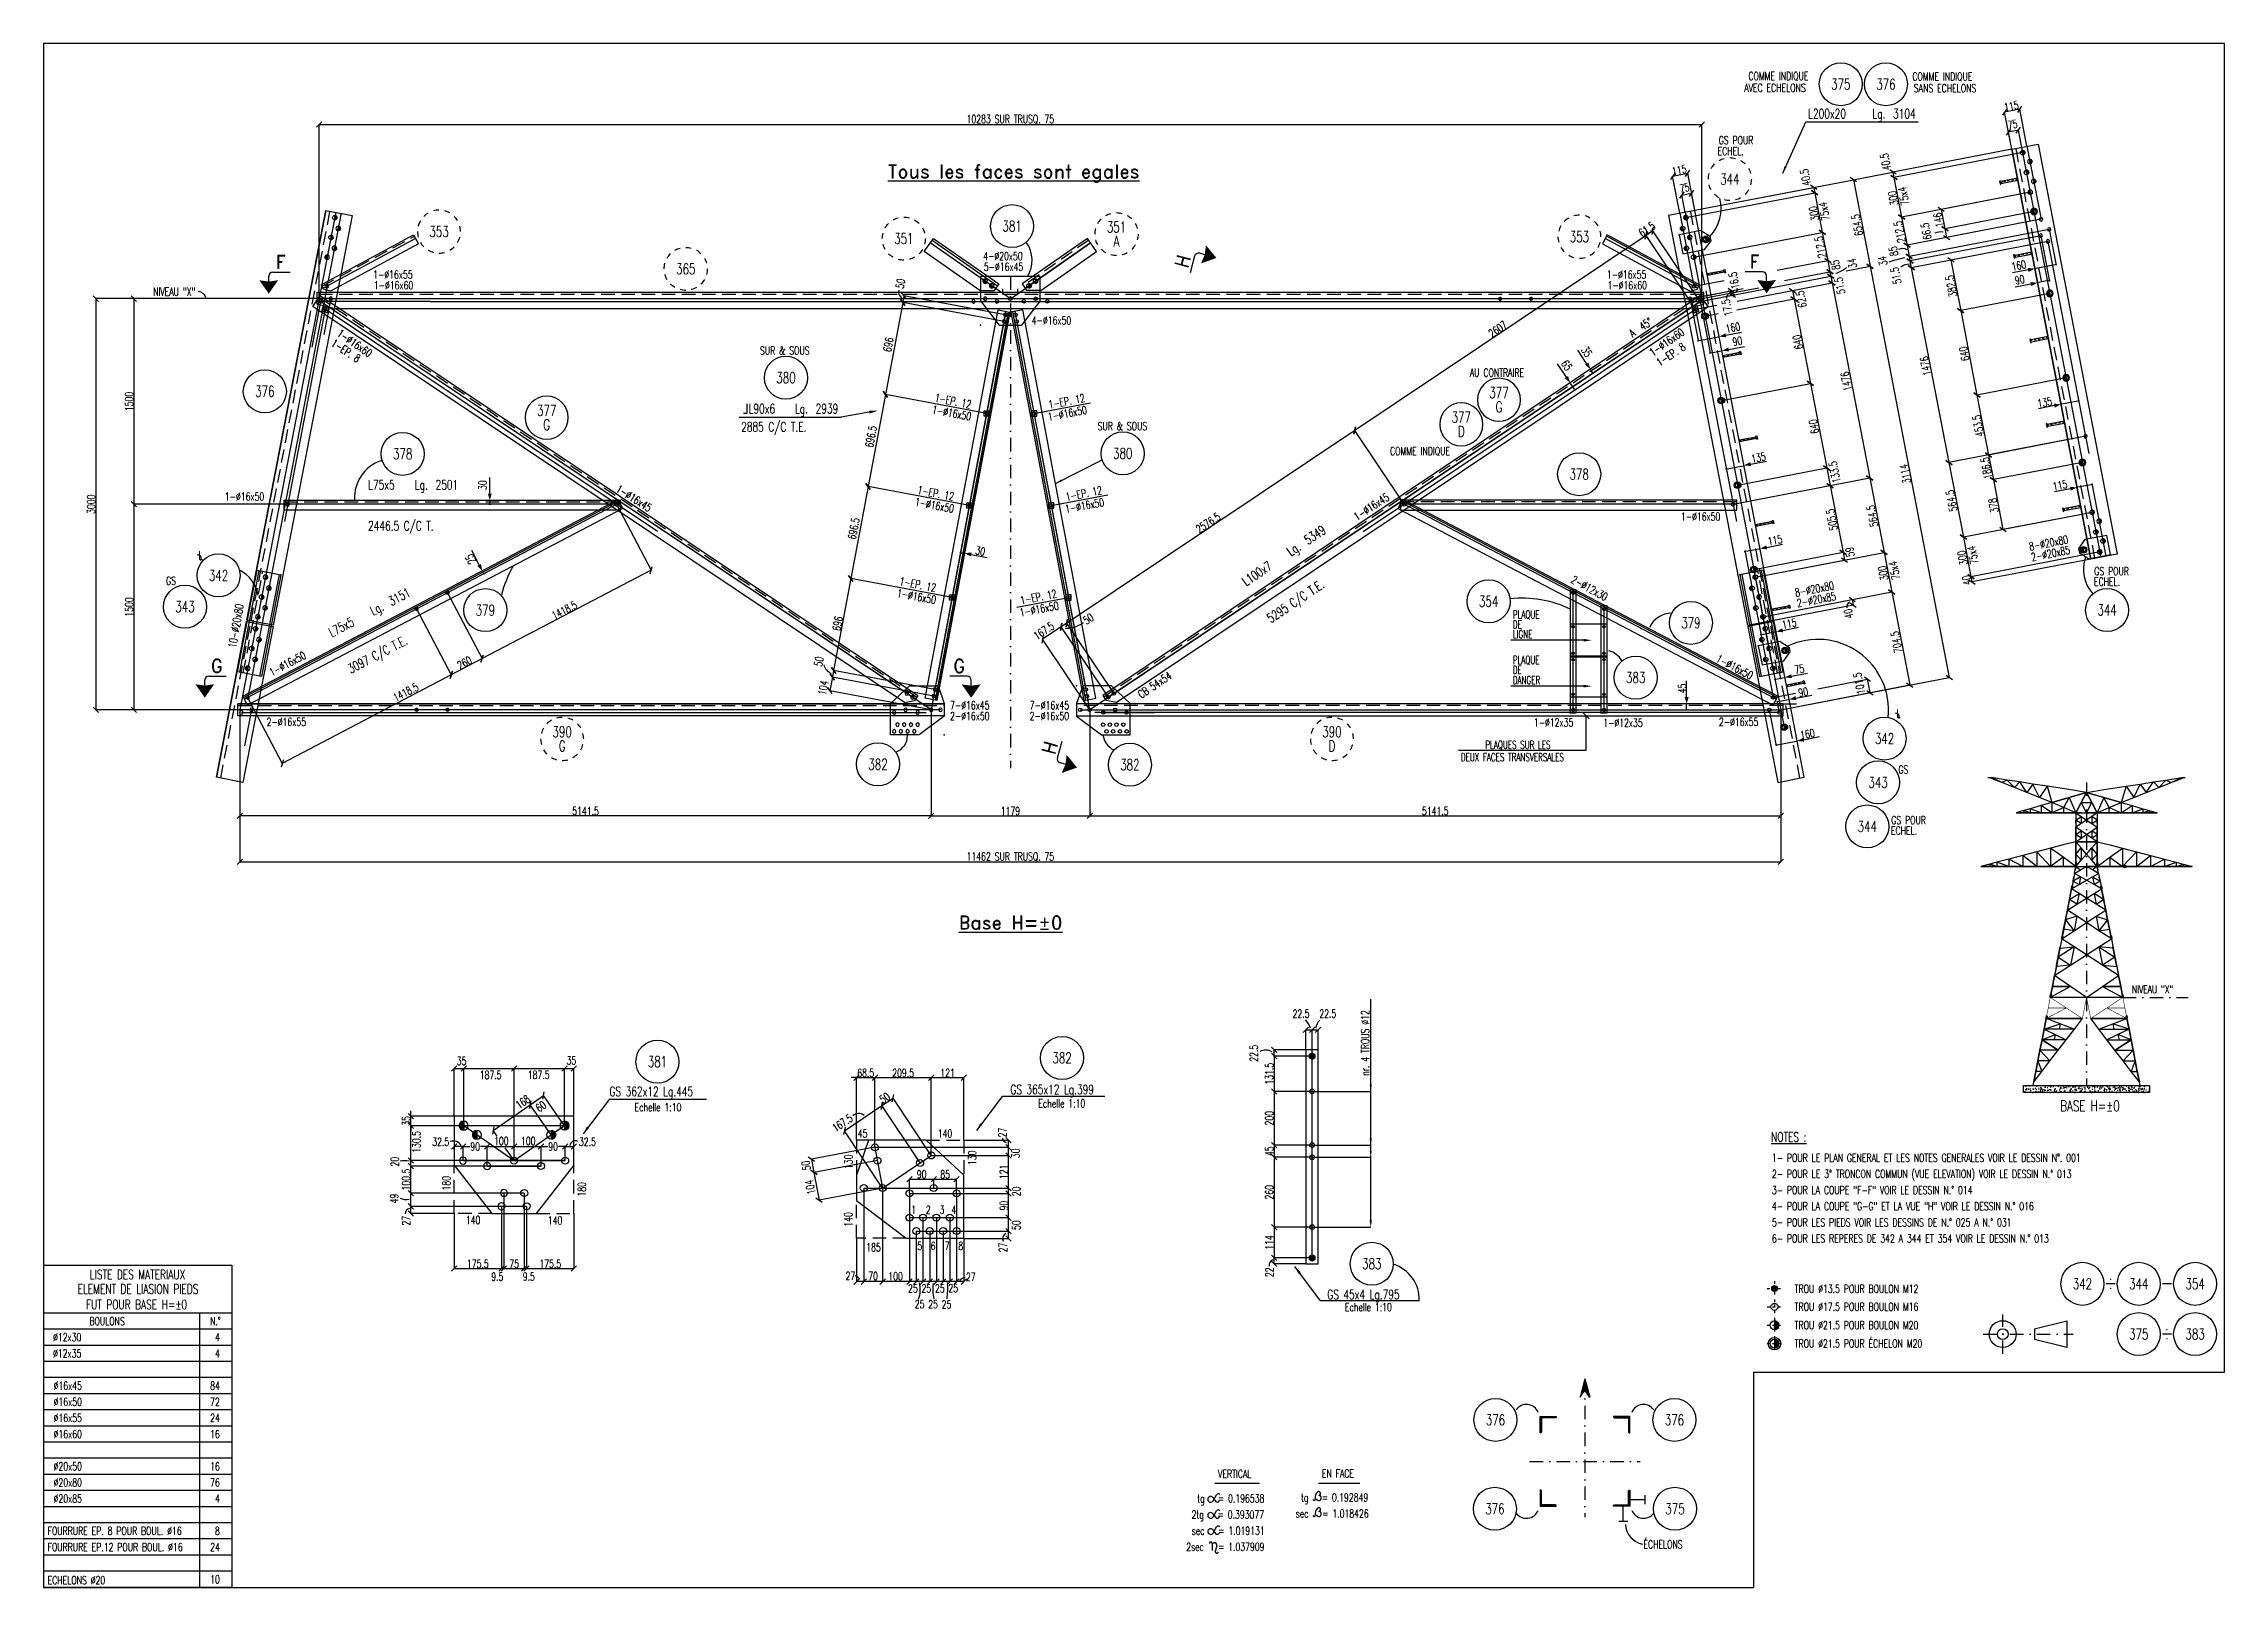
# Model space of a CAD drawing. Extents: x 512494 to 528714, y -34108 to -22628.
import ezdxf
from ezdxf.enums import TextEntityAlignment as Align

# ---------------------------------------------------------------- set-up
doc = ezdxf.new("R2010")
doc.units = 0
doc.header["$LTSCALE"] = 200
doc.header["$MEASUREMENT"] = 0
doc.linetypes.add('DASHDOT', pattern=[1, 0.5, -0.25, 0, -0.25])
doc.linetypes.add('DASHED', pattern=[0.75, 0.5, -0.25])
doc.layers.get('0').update_dxf_attribs({"linetype": 'CONTINUOUS'})
for name, color, linetype in [('ASSI', 6, 'CONTINUOUS'), ('BOLLINI_1', 7, 'CONTINUOUS'), ('BOLLINI_5', 7, 'CONTINUOUS'), ('Echelon', 1, 'CONTINUOUS'), ('FORI', 2, 'CONTINUOUS'), ('LINEA-MEDIA', 7, 'CONTINUOUS'), ('LINEA_ANG', 2, 'CONTINUOUS'), ('LINEE_PIASTRA', 2, 'CONTINUOUS'), ('LINEE_PIASTRE', 2, 'CONTINUOUS'), ('LM', 7, 'CONTINUOUS'), ('LP', 3, 'CONTINUOUS'), ('LS', 7, 'CONTINUOUS'), ('LSP', 3, 'CONTINUOUS'), ('MZ', 6, 'DASHDOT'), ('NOTATION', 2, 'CONTINUOUS'), ('PIASTRE', 5, 'CONTINUOUS'), ('QT_MAL', 7, 'CONTINUOUS'), ('QT_MPR', 7, 'CONTINUOUS'), ('QT_MSP', 7, 'CONTINUOUS'), ('TESTI_A_P', 7, 'CONTINUOUS'), ('TRAT-Y', 7, 'DASHED')]:
    doc.layers.add(name, color=color, linetype=linetype)
doc.styles.add('QUOTE', font='ROMANS8.SHX', dxfattribs={"width": 0.7})
doc.styles.add('RD', font='ROMAND8.SHX', dxfattribs={"width": 0.7})
doc.styles.add('RQL', font='ROMANS8.SHX', dxfattribs={"width": 0.7})
doc.styles.add('RS', font='ROMANS8.shx', dxfattribs={"width": 0.7})
doc.styles.add('S00', font='romans', dxfattribs={"width": 0.8})
doc.styles.get("Standard").update_dxf_attribs({"font": 'ROMANS8.SHX', "width": 0.7})
doc.dimstyles.new('FRECCE1', dxfattribs={"dimtxt": 60, "dimasz": 6.66, "dimexe": 0, "dimexo": 0, "dimgap": 1, "dimtad": 1, "dimzin": 0, "dimdsep": 46, "dimtxsty": 'RS', "dimblk1": 'QUOTP', "dimblk2": 'QUOTF', "dimsah": 1, "dimcen": 0, "dimclrd": 2, "dimclre": 2, "dimclrt": 7, "dimadec": 0, "dimazin": 0, "dimtfac": 1, "dimtix": 1, "dimtmove": 2, "dimatfit": 3, "dimldrblk": 'QUOTP', "dimfxl": 1, "dimtolj": 1, "dimtzin": 0, "dimarcsym": 0})
doc.dimstyles.new('KIT', dxfattribs={"dimtxt": 40, "dimasz": 20, "dimexe": 1.25, "dimexo": 20, "dimgap": 10, "dimtad": 3, "dimdec": 1, "dimdsep": 46, "dimtxsty": 'S00', "dimblk": 'OBLIQUE', "dimcen": 2.5, "dimclrd": 256, "dimclre": 256, "dimclrt": 256, "dimaunit": 1, "dimadec": 1, "dimazin": 0, "dimtfac": 1, "dimtdec": 1, "dimtmove": 0, "dimatfit": 3, "dimldrblk": 'OBLIQUE', "dimfxl": 1, "dimlwd": -1, "dimlwe": -1, "dimarcsym": 0})
doc.dimstyles.new('TRATTO', dxfattribs={"dimscale": 0, "dimtxt": 60, "dimasz": 40, "dimexe": 0, "dimexo": 0, "dimgap": 5, "dimtad": 1, "dimrnd": 0.5, "dimdsep": 46, "dimtxsty": 'RS', "dimblk1": 'OBLIQUE', "dimblk2": 'OBLIQUE', "dimsah": 1, "dimcen": 0.09, "dimclrd": 2, "dimclre": 2, "dimclrt": 7, "dimadec": 0, "dimazin": 0, "dimtfac": 1, "dimtix": 1, "dimtmove": 2, "dimatfit": 3, "dimfxl": 1, "dimtolj": 1, "dimtzin": 0, "dimarcsym": 0})

msp = doc.modelspace()

# ---------------------------------------------------------------- texts
at = {"color": 7, "style": 'RS', "width": 0.7}
msp.add_text('ÉCHELONS', height=60, dxfattribs=at).set_placement((524393.246, -33818.606))
at = {"layer": 'LINEA-MEDIA', "style": 'RS', "width": 0.7}
for s, p in [('VERTICAL', (521229.421, -33294.331)), ('EN FACE', (522000.998, -33291.501)), ('tg   = 0.192849', (521846.334, -33469.725)), ('2tg   = 0.393077', (521032.561, -33596.97)), ('tg   = 0.196538', (521074.033, -33476.968)), ('sec   = 1.018426', (521806.507, -33589.727)), ('sec   = 1.019131', (521033.002, -33716.971)), ('2sec   = 1.037909', (520992.938, -33836.972))]:
    msp.add_text(s, height=60.0007, dxfattribs=at).set_placement(p)
at = {"layer": 'LM', "style": 'RS', "width": 0.7}
msp.add_text('NIVEAU "X"', height=60, dxfattribs=at).set_placement((513308.335, -24503.157))
at = {"layer": 'LM', "color": 0, "style": 'RS', "width": 0.7}
for s, p in [('1- POUR LE PLAN GENERAL ET LES NOTES GENERALES VOIR LE DESSIN N%%D. 001', (525349.057, -30944.15)), ('2- POUR LE 3° TRONCON COMMUN (VUE ELEVATION) VOIR LE DESSIN N.° 013', (525349.057, -31064.15)), ('3- POUR LA COUPE "F-F" VOIR LE DESSIN N.° 014', (525349.057, -31184.15)), ('4- POUR LA COUPE "G-G" ET LA VUE "H" VOIR LE DESSIN N.° 016', (525349.057, -31304.15)), ('5- POUR LES PIEDS VOIR LES DESSINS DE N.° 025 A N.° 031', (525349.057, -31424.15)), ('6- POUR LES REPERES DE 342 A 344 ET 354 VOIR LE DESSIN N.° 013', (525349.057, -31544.15))]:
    msp.add_text(s, height=60, dxfattribs=at).set_placement(p)
at = {"layer": 'LM', "style": 'RD', "width": 0.7}
for s, p in [('LISTE DES MATERIAUX', (513192.727, -31781.784)), ('ELEMENT DE LIASION PIEDS', (513196.642, -31889.786)), ('FUT POUR BASE H=%%P0', (513185.872, -32005.246))]:
    msp.add_text(s, height=69.993, dxfattribs=at).set_placement(p, align=Align.MIDDLE)
at = {"layer": 'LM', "linetype": 'ByBlock', "style": 'RS', "width": 0.7}
for s, p in [('TROU %%C13.5 POUR BOULON M12', (525518.504, -31918.058)), ('TROU %%C17.5 POUR BOULON M16', (525518.542, -32051.84)), ('TROU %%C21.5 POUR ÉCHELON M20', (525518.516, -32325.493)), ('TROU %%C21.5 POUR BOULON M20', (525518.542, -32188.667))]:
    msp.add_text(s, height=60, dxfattribs=at).set_placement(p)
at = {"layer": 'LM', "char_height": 59.9916, "style": 'RD'}
for s, insert, attachment_point in [('BOULONS', (512835.465, -32128.691), 4), ('N.°', (513811.43, -32128.691), 6)]:
    msp.add_mtext(s, dxfattribs=dict(at, insert=insert, attachment_point=attachment_point))
at = {"layer": 'LS', "style": 'RS', "width": 0.7}
for s, p in [('GS POUR', (524953.465, -23376.831)), (' ECHEL.', (524916.037, -23458.392))]:
    msp.add_text(s, height=60, dxfattribs=at).set_placement(p)
at = {"layer": 'LS', "color": 3, "style": 'RD'}
for s, p in [('%%UTous les faces sont egales', (519708.776, -23595.31)), ('F', (514258.17, -24251.847)), ('F', (525220.448, -24249.345)), ('G', (513782.524, -27256.068)), ('G', (519304.152, -27257.105)), ('%%UBase H=%%P0', (519686.296, -29164.942))]:
    msp.add_text(s, height=100, dxfattribs=at).set_placement(p, align=Align.MIDDLE)
at = {"layer": 'LS', "color": 7, "style": 'RS', "width": 0.7}
for s, height, p in [('Echelle 1:10', 60, (519892.807, -30539.044)), ('Echelle 1:10', 60, (516889.189, -30567.668)), ('Echelle 1:10', 60, (522172.787, -32054.061)), ('∅12x30', 59.9916, (512564.591, -32278.693)), ('∅12x35', 59.9916, (512564.591, -32398.66)), ('∅16x45', 59.9916, (512568.801, -32638.62)), ('∅16x50', 59.9916, (512568.801, -32758.603)), ('∅16x55', 59.9916, (512568.801, -32878.586)), ('∅16x60', 59.9916, (512568.801, -32998.569)), ('∅20x50', 59.9916, (512568.801, -33238.552)), ('∅20x80', 59.9916, (512568.801, -33358.536)), ('∅20x85', 59.9916, (512568.801, -33478.519)), ('FOURRURE EP. 8 POUR BOUL. %%C16', 59.9916, (512524.149, -33718.519)), ('FOURRURE EP.12 POUR BOUL. %%C16', 59.9916, (512524.149, -33838.519)), ('ECHELONS %%C20', 59.9916, (512524.149, -34085.185))]:
    msp.add_text(s, height=height, dxfattribs=at).set_placement(p)
at = {"layer": 'LS', "color": 2, "style": 'RS', "width": 0.7}
for s, p in [('45', (518585.793, -30733.239)), ('140', (519198.793, -30733.239)), ('140', (515688.6, -31376.46)), ('140', (516298.6, -31379.528)), ('185', (518667.014, -31579.785))]:
    msp.add_text(s, height=60, dxfattribs=at).set_placement(p, align=Align.MIDDLE)
for s, p in [('130', (518480.147, -30943.687)), ('130', (519399.953, -30914.022)), ('180', (515490.009, -31103.524)), ('180', (516497.191, -31148.568)), ('140', (518479.504, -31372.585))]:
    msp.add_text(s, height=60, rotation=90, dxfattribs=at).set_placement(p, align=Align.MIDDLE)
at = {"layer": 'LS', "color": 7, "style": 'RS', "width": 0.7}
for s, height, p in [('4', 59.992, (513805.141, -32278.636)), ('4', 59.992, (513805.141, -32398.603)), ('84', 59.9916, (513805.141, -32638.62)), ('72', 59.9916, (513805.141, -32758.636)), ('24', 59.9916, (513805.141, -32878.62)), ('16', 59.9916, (513805.141, -32998.603)), ('16', 59.9916, (513805.141, -33238.552)), ('76', 59.9916, (513805.141, -33358.536)), ('4', 59.992, (513805.141, -33478.519)), ('8', 59.992, (513805.141, -33718.485)), ('24', 59.9916, (513805.141, -33838.485)), ('10', 59.9916, (513805.141, -34078.452))]:
    msp.add_text(s, height=height, dxfattribs=at).set_placement(p, align=Align.RIGHT)
at = {"layer": 'LS', "color": 3, "insert": (527714.8, -30528.119), "char_height": 80, "attachment_point": 5, "style": 'RD'}
msp.add_mtext('BASE H=%%P0', dxfattribs=at)
at = {"layer": 'LS', "char_height": 60, "attachment_point": 5, "style": 'RS'}
for s, insert in [('\\A1;1', (518965.612, -31300.071)), ('\\A1;2', (519074.361, -31300.071)), ('\\A1;3', (519175.643, -31300.071)), ('\\A1;4', (519264.228, -31300.071)), ('\\A1;5', (519010.997, -31569.537)), ('\\A1;7', (519215.385, -31569.537)), ('\\A1;8', (519315.963, -31569.537))]:
    msp.add_mtext(s, dxfattribs=dict(at, insert=insert))
at = {"layer": 'LS', "insert": (519110.074, -31569.537), "char_height": 60, "width": 77.26875, "attachment_point": 5, "style": 'RS'}
msp.add_mtext('\\A1;6', dxfattribs=at)
at = {"layer": 'LSP', "style": 'RD'}
for p in [(520966.031, -24245.783), (519976.949, -27863.316)]:
    msp.add_text('H', height=100, rotation=74.7083015, dxfattribs=at).set_placement(p, align=Align.MIDDLE)
at = {"layer": 'NOTATION', "color": 0, "style": 'RS', "width": 0.7}
msp.add_text('%%uNOTES :', height=70, dxfattribs=at).set_placement((525342.902, -30794.349))
at = {"layer": 'QT_MPR', "color": 7, "style": 'RS', "width": 0.7}
msp.add_text('NIVEAU "X"', height=58.5, dxfattribs=at).set_placement((528026.877, -29690.196))
at = {"layer": 'TESTI_A_P', "style": 'RS'}
for s, width, p in [('COMME INDIQUE', 0.7, (525174.358, -22899.428)), ('COMME INDIQUE', 0.7, (526393.951, -22902.65)), ('AVEC ECHELONS', 0.7, (525143.358, -22986.959)), ('SANS ECHELONS', 0.7, (526404.797, -22990.181)), ('SUR & SOUS', 0.7, (517822.591, -24941.349)), ('AU CONTRAIRE', 0.7, (523102.295, -25105.251)), ('SUR & SOUS', 0.7, (520333.739, -25502.826)), ('COMME INDIQUE', 0.7, (522508.984, -25688.485)), ('L', 0.7, (513645.488, -26463.521)), ('GS', 0.7, (513405.328, -26653.33)), (' ECHEL.', 0.7, (527715.921, -26659.767)), ('GS POUR', 0.7, (527746.652, -26581.857)), ('DE', 0.65, (523421.832, -26977.757)), ('PLAQUE', 0.65, (523422.528, -26904.372)), ('LIGNE', 0.65, (523422.528, -27050.727)), ('PLAQUE', 0.65, (523421.62, -27241.952)), ('DE', 0.65, (523421.62, -27316.198)), ('DANGER', 0.65, (523421.62, -27391.544)), ('L', 0.7, (526274.961, -27640.815)), ('PLAQUES SUR LES', 0.65, (523217.817, -27872.029)), ('DEUX FACES TRANSVERSALES', 0.65, (523035.513, -27964.642)), ('GS', 0.7, (526289.584, -28056.727)), ('GS POUR', 0.7, (526236.715, -28432.623)), (' ECHEL.', 0.7, (526205.985, -28510.533))]:
    msp.add_text(s, height=60, dxfattribs=dict(at, width=width)).set_placement(p)
at = {"layer": 'TESTI_A_P', "style": 'RS', "width": 0.7}
msp.add_text('nr. 4 TROUS %%C12 ', height=60, rotation=90, dxfattribs=at).set_placement((522353.887, -30304.225))

# ---------------------------------------------------------------- blocks, each defined once
blk = doc.blocks.new('12')
at = {"color": 0}
for p, q in [((-1, 0.06), (-0.06, 1)), ((-1, 0.01), (-0.01, 1)), ((-1, -0.03), (0.03, 1)), ((-1, -0.07), (0.07, 1)), ((0.09, -1), (-1, 0.09)), ((0.05, -1), (-1, 0.05)), ((0, -1), (-1, 0)), ((-0.99, 0.16), (-0.16, 0.99)), ((-0.99, 0.11), (-0.11, 0.99)), ((-0.99, -0.11), (0.11, 0.99)), ((-0.99, -0.15), (0.15, 0.99)), ((0.17, -0.99), (-0.99, 0.17)), ((0.13, -0.99), (-0.99, 0.13)), ((-0.98, 0.22), (-0.22, 0.98)), ((-0.98, -0.19), (0.19, 0.98)), ((0.21, -0.98), (-0.98, 0.21)), ((-0.97, -0.23), (0.23, 0.97)), ((0.24, -0.97), (-0.97, 0.24)), ((-0.96, 0.28), (-0.28, 0.96)), ((-0.96, -0.27), (0.27, 0.96)), ((0.28, -0.96), (-0.96, 0.28)), ((-0.95, -0.3), (0.3, 0.95)), ((0.31, -0.95), (-0.95, 0.31)), ((-0.94, 0.34), (-0.34, 0.94)), ((-0.94, -0.33), (0.33, 0.94)), ((0.35, -0.94), (-0.94, 0.35)), ((-0.93, -0.37), (0.37, 0.93)), ((0.38, -0.93), (-0.93, 0.38)), ((-0.92, -0.4), (0.4, 0.92)), ((-0.91, 0.42), (-0.42, 0.91)), ((0.41, -0.91), (-0.91, 0.41)), ((-0.9, -0.43), (0.43, 0.9)), ((0.44, -0.9), (-0.9, 0.44)), ((-0.89, -0.46), (0.46, 0.89)), ((0.47, -0.88), (-0.88, 0.47)), ((-0.87, -0.49), (0.49, 0.87)), ((0.5, -0.87), (-0.87, 0.5)), ((-0.86, 0.52), (-0.52, 0.86)), ((-0.86, -0.52), (0.52, 0.86)), ((0.53, -0.85), (-0.85, 0.53)), ((-0.84, -0.54), (0.54, 0.84)), ((0.55, -0.83), (-0.83, 0.55)), ((-0.82, -0.57), (0.57, 0.82)), ((0.58, -0.81), (-0.81, 0.58)), ((-0.8, -0.6), (0.6, 0.8)), ((0.61, -0.79), (-0.79, 0.61)), ((-0.78, -0.62), (0.62, 0.78)), ((0.63, -0.78), (-0.78, 0.63)), ((-0.76, -0.65), (0.65, 0.76)), ((0.66, -0.75), (-0.75, 0.66)), ((-0.74, -0.67), (0.67, 0.74)), ((0.68, -0.73), (-0.73, 0.68)), ((-0.72, -0.69), (0.69, 0.72)), ((0.7, -0.71), (-0.71, 0.7)), ((-0.7, -0.72), (0.72, 0.7)), ((0.73, -0.69), (-0.69, 0.73)), ((0.75, -0.67), (-0.67, 0.75)), ((-0.67, -0.74), (0.74, 0.67)), ((-0.65, -0.76), (0.76, 0.65)), ((0.77, -0.64), (-0.64, 0.77)), ((-0.63, -0.78), (0.78, 0.63)), ((0.79, -0.62), (-0.62, 0.79)), ((-0.6, -0.8), (0.8, 0.6)), ((0.81, -0.59), (-0.59, 0.81)), ((-0.57, -0.82), (0.82, 0.57)), ((0.83, -0.56), (-0.56, 0.83)), ((-0.55, -0.84), (0.84, 0.55)), ((0.84, -0.54), (-0.54, 0.84)), ((-0.52, -0.85), (0.85, 0.52)), ((0.86, -0.51), (-0.51, 0.86)), ((-0.49, -0.87), (0.87, 0.49)), ((0.88, -0.48), (-0.48, 0.88)), ((-0.46, -0.89), (0.89, 0.46)), ((0.89, -0.45), (-0.45, 0.89)), ((-0.43, -0.9), (0.9, 0.43)), ((0.91, -0.42), (-0.42, 0.91)), ((-0.4, -0.92), (0.92, 0.4)), ((0.92, -0.39), (-0.39, 0.92)), ((-0.37, -0.93), (0.93, 0.37)), ((0.93, -0.36), (-0.36, 0.93)), ((-0.34, -0.94), (0.94, 0.34)), ((0.95, -0.33), (-0.33, 0.95)), ((-0.3, -0.95), (0.95, 0.3)), ((0.96, -0.29), (-0.29, 0.96)), ((-0.27, -0.96), (0.96, 0.27)), ((0.97, -0.26), (-0.26, 0.97)), ((-0.23, -0.97), (0.97, 0.23)), ((0.98, -0.22), (-0.22, 0.98)), ((-0.2, -0.98), (0.98, 0.2)), ((0.98, -0.18), (-0.18, 0.98)), ((-0.16, -0.99), (0.99, 0.16)), ((0.99, -0.14), (-0.14, 0.99)), ((-0.12, -0.99), (0.99, 0.12)), ((0.99, -0.1), (-0.1, 0.99)), ((-0.08, -1), (1, 0.08)), ((1, -0.06), (-0.06, 1)), ((-0.04, -1), (1, 0.04)), ((1, -0.02), (-0.02, 1)), ((1, 0.02), (0.02, 1)), ((1, 0.07), (0.07, 1)), ((0.99, 0.12), (0.12, 0.99)), ((0.98, 0.17), (0.17, 0.98)), ((0.97, 0.23), (0.23, 0.97)), ((0.96, 0.29), (0.29, 0.96)), ((0.93, 0.36), (0.36, 0.93)), ((0.9, 0.44), (0.44, 0.9)), ((0.84, 0.55), (0.55, 0.84)), ((-0.04, -1), (-1, -0.04)), ((-0.09, -1), (-1, -0.09)), ((-0.14, -0.99), (-0.99, -0.14)), ((-0.2, -0.98), (-0.98, -0.2)), ((-0.25, -0.97), (-0.97, -0.25)), ((-0.32, -0.95), (-0.95, -0.32)), ((-0.39, -0.92), (-0.92, -0.39)), ((-0.48, -0.88), (-0.88, -0.48)), ((-0.6, -0.8), (-0.8, -0.6)), ((0.01, -1), (1, -0.01)), ((0.05, -1), (1, -0.05)), ((0.1, -0.99), (0.99, -0.1)), ((0.15, -0.99), (0.99, -0.15)), ((0.21, -0.98), (0.98, -0.21)), ((0.27, -0.96), (0.96, -0.27)), ((0.33, -0.94), (0.94, -0.33)), ((0.41, -0.91), (0.91, -0.41)), ((0.5, -0.87), (0.87, -0.5)), ((0.66, -0.75), (0.75, -0.66))]:
    blk.add_line(p, q, dxfattribs=at)
blk.add_circle((0, 0), 1)
blk = doc.blocks.new('16')
blk.add_circle((0, 0), 1)
blk = doc.blocks.new('20')
at = {"color": 0}
for p, q in [((0, 0.98), (0.02, 1)), ((0, 0.94), (0.06, 1)), ((1, -0.01), (0, 0.99)), ((0, 0.89), (0.1, 0.99)), ((0, 0.85), (0.14, 0.99)), ((0, 0.8), (0.18, 0.98)), ((0, 0.76), (0.22, 0.98)), ((0, 0.71), (0.25, 0.97)), ((0, 0.67), (0.29, 0.96)), ((1, -0.05), (0, 0.95)), ((0, 0.62), (0.32, 0.95)), ((0, 0.58), (0.36, 0.93)), ((0, 0.53), (0.39, 0.92)), ((0, 0.49), (0.42, 0.91)), ((1, -0.09), (0, 0.9)), ((0, 0.44), (0.45, 0.89)), ((0, 0.4), (0.48, 0.88)), ((0.99, -0.13), (0, 0.86)), ((0, 0.35), (0.51, 0.86)), ((0, 0.31), (0.54, 0.84)), ((0, 0.26), (0.56, 0.83)), ((0.99, -0.17), (0, 0.81)), ((0, 0.22), (0.59, 0.81)), ((0, 0.17), (0.61, 0.79)), ((0.98, -0.21), (0, 0.77)), ((0, 0.13), (0.64, 0.77)), ((0, 0.08), (0.66, 0.75)), ((0, 0.04), (0.69, 0.73)), ((0.97, -0.25), (0, 0.72)), ((0, -0.01), (0.71, 0.7)), ((0.96, -0.28), (0, 0.68)), ((0, -0.05), (0.73, 0.68)), ((0, -0.1), (0.75, 0.66)), ((0.95, -0.32), (0, 0.63)), ((0, -0.14), (0.77, 0.63)), ((0, -0.19), (0.79, 0.61)), ((0.94, -0.35), (0, 0.59)), ((0, -0.23), (0.81, 0.58)), ((0, -0.28), (0.83, 0.56)), ((0.92, -0.38), (0, 0.54)), ((0, -0.32), (0.85, 0.53)), ((0.91, -0.41), (0, 0.5)), ((0, -0.36), (0.87, 0.5)), ((0, -0.41), (0.88, 0.47)), ((0.9, -0.44), (0, 0.45)), ((0, -0.45), (0.9, 0.44)), ((0.88, -0.47), (0, 0.41)), ((0, -0.5), (0.91, 0.41)), ((0, -0.54), (0.92, 0.38)), ((0.87, -0.5), (0, 0.36)), ((0, -0.59), (0.94, 0.35)), ((0.85, -0.53), (0, 0.32)), ((0, -0.63), (0.95, 0.31)), ((0, -0.68), (0.96, 0.28)), ((0.83, -0.56), (0, 0.27)), ((0, -0.72), (0.97, 0.25)), ((0.81, -0.58), (0, 0.23)), ((0, -0.77), (0.98, 0.21)), ((0.79, -0.61), (0, 0.18)), ((0, -0.81), (0.99, 0.17)), ((0.77, -0.63), (0, 0.14)), ((0, -0.86), (0.99, 0.13)), ((0.75, -0.66), (0, 0.09)), ((0, -0.9), (1, 0.09)), ((0.73, -0.68), (0, 0.05)), ((0, -0.95), (1, 0.05)), ((0.71, -0.7), (0, 0.01)), ((0, -0.99), (1, 0.01)), ((1, 0.04), (0.04, 1)), ((1, 0.09), (0.09, 1)), ((0.99, 0.14), (0.14, 0.99)), ((0.98, 0.19), (0.19, 0.98)), ((0.97, 0.25), (0.25, 0.97)), ((0.95, 0.31), (0.31, 0.95)), ((0.92, 0.38), (0.38, 0.92)), ((0.88, 0.47), (0.47, 0.88)), ((0.81, 0.59), (0.59, 0.81)), ((0.69, -0.73), (0, -0.04)), ((0.66, -0.75), (0, -0.08)), ((0.64, -0.77), (0, -0.13)), ((0.61, -0.79), (0, -0.17)), ((0.59, -0.81), (0, -0.22)), ((0.56, -0.83), (0, -0.26)), ((0.54, -0.84), (0, -0.31)), ((0.51, -0.86), (0, -0.35)), ((0.48, -0.88), (0, -0.4)), ((0.45, -0.89), (0, -0.44)), ((0.42, -0.91), (0, -0.49)), ((0.39, -0.92), (0, -0.53)), ((0.36, -0.93), (0, -0.58)), ((0.32, -0.95), (0, -0.62)), ((0.29, -0.96), (0, -0.67)), ((0.25, -0.97), (0, -0.71)), ((0.22, -0.98), (0, -0.76)), ((0.18, -0.98), (0, -0.8)), ((0.14, -0.99), (0, -0.85)), ((0.1, -0.99), (0, -0.89)), ((0.04, -1), (1, -0.04)), ((0.09, -1), (1, -0.09)), ((0.14, -0.99), (0.99, -0.14)), ((0.19, -0.98), (0.98, -0.19)), ((0.25, -0.97), (0.97, -0.25)), ((0.31, -0.95), (0.95, -0.31)), ((0.38, -0.92), (0.92, -0.38)), ((0.47, -0.88), (0.88, -0.47)), ((0.59, -0.81), (0.81, -0.59))]:
    blk.add_line(p, q, dxfattribs=at)
blk.add_line((0, 1), (0, -1))
blk.add_circle((0, 0), 1)
blk = doc.blocks.new('xxx')
blk.add_circle((0, 0), 8)
at = {"color": 3, "style": 'RQL', "width": 0.7}
blk.add_attdef('POS', text='', height=4, dxfattribs=at).set_placement((0, 0), align=Align.MIDDLE)
at = {"style": 'RQL', "width": 0.7, "flags": 1}
blk.add_attdef('TIPO', (-0.39, -8.66), '', height=2, dxfattribs=at)
at = {"color": 3, "style": 'RQL', "width": 0.7, "flags": 1}
blk.add_attdef('POS1', (-0.39, -5.42), '', height=2, dxfattribs=at)
blk = doc.blocks.new('MRKR_98')
blk.add_point((0, 0))
at = {"color": 7, "style": 'QUOTE', "width": 0.5, "flags": 1}
for tag, p in [('AUX2', (3.71, 4.93)), ('NFORI', (3.72, 5.3)), ('TI', (3.73, 6.83)), ('AUX1', (3.73, 4.19)), ('DI_S', (3.73, 6.42)), ('D_S', (3.73, 6.02)), ('E_S', (3.73, 5.68)), ('FAM', (3.73, 4.55)), ('COMMESSA', (3.73, 3.85)), ('MD', (3.73, 3.51)), ('MP', (3.73, 3.16)), ('LARGHEZZA', (3.73, 2.82)), ('SPESSORE', (3.73, 2.48)), ('NP', (3.73, 2.14)), ('SV', (3.73, 1.79)), ('PESO', (3.73, 1.45)), ('QUA', (3.73, 1.11)), ('LUN', (3.73, 0.76)), ('PROF', (3.73, 0.42)), ('POS', (3.73, 0.08))]:
    blk.add_attdef(tag, p, '', height=0.2, dxfattribs=at)
at = {"color": 7, "flags": 1}
for tag, p in [('LAV1', (5.26, 6.88)), ('LAV2', (5.26, 6.55)), ('LAV3', (5.26, 6.21)), ('LAV4', (5.26, 5.88)), ('LAV5', (5.26, 5.55)), ('LAV6', (5.26, 5.21)), ('LAV7', (5.26, 4.88)), ('LAV8', (5.26, 4.55)), ('LAV9', (5.26, 4.21)), ('LAV10', (5.26, 3.88))]:
    blk.add_attdef(tag, p, '', height=0.2, dxfattribs=at)
blk = doc.blocks.new('ASSE98')
blk.add_line((0, 0), (1, 0))
at = {"color": 7, "style": 'QUOTE', "width": 0.5, "flags": 1}
for tag, p in [('TI', (1.3831, 6.8273)), ('DI_S', (1.3831, 6.4218)), ('D_S', (1.3831, 6.0209)), ('E_S', (1.3831, 5.6806)), ('NFORI', (1.3645, 5.2979)), ('ALAR', (1.3635, 4.9325)), ('FAM', (1.3775, 4.5465)), ('ALA', (1.3831, 4.1926)), ('DISP2', (1.3831, 3.8497)), ('DISP1', (1.3831, 3.5069)), ('PINZAF', (1.3831, 3.164)), ('PINZAI', (1.3831, 2.8211)), ('TRP', (1.3831, 2.4783)), ('NP', (1.3831, 2.1354)), ('SV', (1.3831, 1.7926)), ('PESO', (1.3831, 1.4497)), ('QUA', (1.3831, 1.1069)), ('LUN', (1.3831, 0.764)), ('PROF', (1.3831, 0.4211)), ('POS', (1.3831, 0.0783))]:
    blk.add_attdef(tag, p, '', height=0.2, dxfattribs=at)
at = {"color": 7, "flags": 1}
for tag, p in [('LAV1', (3.0743, 6.8285)), ('LAV2', (3.0743, 6.4951)), ('LAV3', (3.0743, 6.1618)), ('LAV4', (3.0743, 5.8285)), ('LAV5', (3.0743, 5.4951)), ('LAV6', (3.0743, 5.1618)), ('LAV7', (3.0743, 4.8285)), ('LAV8', (3.0743, 4.4951)), ('LAV9', (3.0743, 4.1618)), ('LAV10', (3.0743, 3.8285))]:
    blk.add_attdef(tag, p, '', height=0.2, dxfattribs=at)
blk = doc.blocks.new('_OBLIQUE')
at = {"color": 0, "linetype": 'ByBlock'}
blk.add_line((-0.5, -0.5), (0.5, 0.5), dxfattribs=at)
blk = doc.blocks.new('*D19')
at = {"layer": 'LS', "color": 2, "lineweight": -2, "transparency": 16777216}
for p, q in [((514630, -24525), (512883, -24525)), ((512883, -24525), (512883, -27583)), ((514044, -27583), (512883, -27583))]:
    blk.add_line(p, q, dxfattribs=at)
at = {"layer": 'LS', "color": 2, "lineweight": -2, "transparency": 16777216, "xscale": 40, "yscale": 40, "zscale": 40}
for p, rotation in [((512883, -24525), 90), ((512883, -27583), 270)]:
    blk.add_blockref('_OBLIQUE', p, dxfattribs=dict(at, rotation=rotation))
at = {"layer": 'LS', "color": 7, "transparency": 16777216, "insert": (512848, -26054), "char_height": 60, "attachment_point": 5, "rotation": 90, "style": 'RS'}
blk.add_mtext('\\A1;3000', dxfattribs=at)
blk = doc.blocks.new('*D20')
at = {"layer": 'LS', "color": 2, "lineweight": -2, "transparency": 16777216}
for p, q in [((520275, -27583), (520275, -28370)), ((525416, -27583), (525416, -28370)), ((520275, -28370), (525416, -28370))]:
    blk.add_line(p, q, dxfattribs=at)
at = {"layer": 'LS', "color": 2, "lineweight": -2, "transparency": 16777216, "xscale": 40, "yscale": 40, "zscale": 40, "rotation": 180}
blk.add_blockref('_OBLIQUE', (520275, -28370), dxfattribs=at)
at = {"layer": 'LS', "color": 2, "lineweight": -2, "transparency": 16777216, "xscale": 40, "yscale": 40, "zscale": 40}
blk.add_blockref('_OBLIQUE', (525416, -28370), dxfattribs=at)
at = {"layer": 'LS', "color": 7, "transparency": 16777216, "insert": (522845, -28335), "char_height": 60, "attachment_point": 5, "style": 'RS'}
blk.add_mtext('\\A1;5141.5', dxfattribs=at)
blk = doc.blocks.new('QUOTP')
at = {"layer": 'ASSI', "color": 2, "const_width": 1.07}
blk.add_lwpolyline([(-0.5, 0, 1), (0.5, 0, 1)], format="xyb", close=True, dxfattribs=at)
blk = doc.blocks.new('QUOTF')
at = {"layer": 'LS', "color": 2}
blk.add_line((7.5, 0), (25.5, 0), dxfattribs=at)
blk.add_solid([(7.5, 2.25), (0, 0), (7.5, -2.25)], dxfattribs=at)
blk = doc.blocks.new('*D21')
at = {"layer": 'QT_MAL', "color": 2, "lineweight": -2, "transparency": 16777216}
blk.add_line((525016, -25790), (525136, -25767), dxfattribs=at)
at = {"layer": 'QT_MAL', "color": 2, "lineweight": -2, "transparency": 16777216, "xscale": 6.66, "yscale": 6.66, "zscale": 6.66}
for name, p, rotation in [('QUOTP', (525010, -25791), 190.9154326102521), ('QUOTF', (525142, -25765), 10.91543261025215)]:
    blk.add_blockref(name, p, dxfattribs=dict(at, rotation=rotation))
at = {"layer": 'QT_MAL', "color": 7, "transparency": 16777216, "insert": (525249, -25707), "char_height": 60, "attachment_point": 5, "rotation": 10.9154, "style": 'RS'}
blk.add_mtext('\\A1;135', dxfattribs=at)
blk = doc.blocks.new('P20')
at = {"color": 0}
for p, q in [((0, 0.98), (0.02, 1)), ((0, 0.94), (0.06, 1)), ((1, -0.01), (0, 0.99)), ((0, 0.89), (0.1, 0.99)), ((0, 0.85), (0.14, 0.99)), ((0, 0.8), (0.18, 0.98)), ((0, 0.76), (0.22, 0.98)), ((0, 0.71), (0.25, 0.97)), ((0, 0.67), (0.29, 0.96)), ((1, -0.05), (0, 0.95)), ((0, 0.62), (0.32, 0.95)), ((0, 0.58), (0.36, 0.93)), ((0, 0.53), (0.39, 0.92)), ((0, 0.49), (0.42, 0.91)), ((1, -0.09), (0, 0.9)), ((0, 0.44), (0.45, 0.89)), ((0, 0.4), (0.48, 0.88)), ((0.99, -0.13), (0, 0.86)), ((0, 0.35), (0.51, 0.86)), ((0, 0.31), (0.54, 0.84)), ((0, 0.26), (0.56, 0.83)), ((0.99, -0.17), (0, 0.81)), ((0, 0.22), (0.59, 0.81)), ((0, 0.17), (0.61, 0.79)), ((0.98, -0.21), (0, 0.77)), ((0, 0.13), (0.64, 0.77)), ((0, 0.08), (0.66, 0.75)), ((0, 0.04), (0.69, 0.73)), ((0.97, -0.25), (0, 0.72)), ((0, -0.01), (0.71, 0.7)), ((0.96, -0.28), (0, 0.68)), ((0, -0.05), (0.73, 0.68)), ((0, -0.1), (0.75, 0.66)), ((0.95, -0.32), (0, 0.63)), ((0, -0.14), (0.77, 0.63)), ((0, -0.19), (0.79, 0.61)), ((0.94, -0.35), (0, 0.59)), ((0, -0.23), (0.81, 0.58)), ((0, -0.28), (0.83, 0.56)), ((0.92, -0.38), (0, 0.54)), ((0, -0.32), (0.85, 0.53)), ((0.91, -0.41), (0, 0.5)), ((0, -0.36), (0.87, 0.5)), ((0, -0.41), (0.88, 0.47)), ((0.9, -0.44), (0, 0.45)), ((0, -0.45), (0.9, 0.44)), ((0.88, -0.47), (0, 0.41)), ((0, -0.5), (0.91, 0.41)), ((0, -0.54), (0.92, 0.38)), ((0.87, -0.5), (0, 0.36)), ((0, -0.59), (0.94, 0.35)), ((0.85, -0.53), (0, 0.32)), ((0, -0.63), (0.95, 0.31)), ((0, -0.68), (0.96, 0.28)), ((0.83, -0.56), (0, 0.27)), ((0, -0.72), (0.97, 0.25)), ((0.81, -0.58), (0, 0.23)), ((0, -0.77), (0.98, 0.21)), ((0.79, -0.61), (0, 0.18)), ((0, -0.81), (0.99, 0.17)), ((0.77, -0.63), (0, 0.14)), ((0, -0.86), (0.99, 0.13)), ((0.75, -0.66), (0, 0.09)), ((0, -0.9), (1, 0.09)), ((0.73, -0.68), (0, 0.05)), ((0, -0.95), (1, 0.05)), ((0.71, -0.7), (0, 0.01)), ((0, -0.99), (1, 0.01)), ((1, 0.04), (0.04, 1)), ((1, 0.09), (0.09, 1)), ((0.99, 0.14), (0.14, 0.99)), ((0.98, 0.19), (0.19, 0.98)), ((0.97, 0.25), (0.25, 0.97)), ((0.95, 0.31), (0.31, 0.95)), ((0.92, 0.38), (0.38, 0.92)), ((0.88, 0.47), (0.47, 0.88)), ((0.81, 0.59), (0.59, 0.81)), ((0.69, -0.73), (0, -0.04)), ((0.66, -0.75), (0, -0.08)), ((0.64, -0.77), (0, -0.13)), ((0.61, -0.79), (0, -0.17)), ((0.59, -0.81), (0, -0.22)), ((0.56, -0.83), (0, -0.26)), ((0.54, -0.84), (0, -0.31)), ((0.51, -0.86), (0, -0.35)), ((0.48, -0.88), (0, -0.4)), ((0.45, -0.89), (0, -0.44)), ((0.42, -0.91), (0, -0.49)), ((0.39, -0.92), (0, -0.53)), ((0.36, -0.93), (0, -0.58)), ((0.32, -0.95), (0, -0.62)), ((0.29, -0.96), (0, -0.67)), ((0.25, -0.97), (0, -0.71)), ((0.22, -0.98), (0, -0.76)), ((0.18, -0.98), (0, -0.8)), ((0.14, -0.99), (0, -0.85)), ((0.1, -0.99), (0, -0.89)), ((0.04, -1), (1, -0.04)), ((0.09, -1), (1, -0.09)), ((0.14, -0.99), (0.99, -0.14)), ((0.19, -0.98), (0.98, -0.19)), ((0.25, -0.97), (0.97, -0.25)), ((0.31, -0.95), (0.95, -0.31)), ((0.38, -0.92), (0.92, -0.38)), ((0.47, -0.88), (0.88, -0.47)), ((0.59, -0.81), (0.81, -0.59))]:
    blk.add_line(p, q, dxfattribs=at)
for radius in [1.5, 1]:
    blk.add_circle((0, 0), radius)
blk = doc.blocks.new('A$C6E393FD9')
at = {"layer": 'Echelon', "color": 3}
blk.add_lwpolyline([(3, 0), (0, 20), (169, 41), (168, 47), (178, 48), (182, 17), (172, 16), (171, 22), (3, 0)], close=True, dxfattribs=at)
at = {"layer": 'MZ', "ltscale": 0.2}
blk.add_line((1, 10), (180, 33), dxfattribs=at)
blk = doc.blocks.new('*D22')
at = {"layer": 'QT_MAL', "color": 2, "lineweight": -2, "transparency": 16777216}
blk.add_line((524715, -27576), (524715, -27544), dxfattribs=at)
at = {"layer": 'QT_MAL', "color": 2, "lineweight": -2, "transparency": 16777216, "xscale": 6.66, "yscale": 6.66, "zscale": 6.66}
for name, p, rotation in [('QUOTF', (524715, -27538), 90), ('QUOTP', (524715, -27583), 270)]:
    blk.add_blockref(name, p, dxfattribs=dict(at, rotation=rotation))
at = {"layer": 'QT_MAL', "color": 7, "transparency": 16777216, "insert": (524681, -27424), "char_height": 60, "attachment_point": 5, "rotation": 90, "style": 'RS'}
blk.add_mtext('\\A1;45', dxfattribs=at)
blk = doc.blocks.new('*D23')
at = {"layer": 'LS', "color": 2, "lineweight": -2, "transparency": 16777216}
for p, q in [((514630, -24525), (513165, -24525)), ((513165, -24525), (513165, -26054)), ((514310, -26054), (513165, -26054))]:
    blk.add_line(p, q, dxfattribs=at)
at = {"layer": 'LS', "color": 2, "lineweight": -2, "transparency": 16777216, "xscale": 40, "yscale": 40, "zscale": 40}
for p, rotation in [((513165, -24525), 90), ((513165, -26054), 270)]:
    blk.add_blockref('_OBLIQUE', p, dxfattribs=dict(at, rotation=rotation))
at = {"layer": 'LS', "color": 7, "transparency": 16777216, "insert": (513130, -25290), "char_height": 60, "attachment_point": 5, "rotation": 90, "style": 'RS'}
blk.add_mtext('\\A1;1500', dxfattribs=at)
blk = doc.blocks.new('*D24')
at = {"layer": 'LS', "color": 2, "lineweight": -2, "transparency": 16777216}
for p, q in [((513297, -26054), (513165, -26054)), ((513165, -26054), (513165, -27583)), ((514040, -27583), (513165, -27583))]:
    blk.add_line(p, q, dxfattribs=at)
at = {"layer": 'LS', "color": 2, "lineweight": -2, "transparency": 16777216, "xscale": 40, "yscale": 40, "zscale": 40}
for p, rotation in [((513165, -26054), 90), ((513165, -27583), 270)]:
    blk.add_blockref('_OBLIQUE', p, dxfattribs=dict(at, rotation=rotation))
at = {"layer": 'LS', "color": 7, "transparency": 16777216, "insert": (513130, -26818), "char_height": 60, "attachment_point": 5, "rotation": 90, "style": 'RS'}
blk.add_mtext('\\A1;1500', dxfattribs=at)
blk = doc.blocks.new('*D25')
at = {"layer": 'QT_MAL', "color": 2, "lineweight": -2, "transparency": 16777216}
for p, q in [((525380, -27844), (525380, -27844)), ((525387, -27843), (525531, -27815))]:
    blk.add_line(p, q, dxfattribs=at)
at = {"layer": 'QT_MAL', "color": 2, "lineweight": -2, "transparency": 16777216, "xscale": 6.66, "yscale": 6.66, "zscale": 6.66}
for name, p, rotation in [('QUOTP', (525380, -27844), 190.9154326102521), ('QUOTF', (525537, -27814), 10.91543261025215)]:
    blk.add_blockref(name, p, dxfattribs=dict(at, rotation=rotation))
at = {"layer": 'QT_MAL', "color": 7, "transparency": 16777216, "insert": (525613, -27763), "char_height": 60, "attachment_point": 5, "rotation": 10.9154, "style": 'RS'}
blk.add_mtext('\\A1;160', dxfattribs=at)
blk = doc.blocks.new('*D26')
at = {"layer": 'QT_MAL', "color": 2, "lineweight": -2, "transparency": 16777216}
for p, q in [((524889, -24929), (524889, -24929)), ((524896, -24928), (524971, -24913)), ((524978, -24912), (524978, -24912))]:
    blk.add_line(p, q, dxfattribs=at)
at = {"layer": 'QT_MAL', "color": 2, "lineweight": -2, "transparency": 16777216, "xscale": 6.66, "yscale": 6.66, "zscale": 6.66}
for name, p, rotation in [('QUOTP', (524889, -24929), 190.9154326102516), ('QUOTF', (524978, -24912), 10.91543261025164)]:
    blk.add_blockref(name, p, dxfattribs=dict(at, rotation=rotation))
at = {"layer": 'QT_MAL', "color": 7, "transparency": 16777216, "insert": (525092, -24841), "char_height": 60, "attachment_point": 5, "rotation": 10.9154, "style": 'RS'}
blk.add_mtext('\\A1;90', dxfattribs=at)
blk = doc.blocks.new('*D27')
at = {"layer": 'QT_MAL', "color": 2, "lineweight": -2, "transparency": 16777216}
blk.add_line((524807, -24836), (524951, -24808), dxfattribs=at)
at = {"layer": 'QT_MAL', "color": 2, "lineweight": -2, "transparency": 16777216, "xscale": 6.66, "yscale": 6.66, "zscale": 6.66}
for name, p, rotation in [('QUOTF', (524957, -24807), 10.91543261025215), ('QUOTP', (524800, -24837), 190.9154326102521)]:
    blk.add_blockref(name, p, dxfattribs=dict(at, rotation=rotation))
at = {"layer": 'QT_MAL', "color": 7, "transparency": 16777216, "insert": (525059, -24740), "char_height": 60, "attachment_point": 5, "rotation": 10.9154, "style": 'RS'}
blk.add_mtext('\\A1;160', dxfattribs=at)
blk = doc.blocks.new('IQ')
for p, q in [((0.5, 0.5), (-0.5, 0.5)), ((-0.5, 0.5), (-0.5, -0.5)), ((0.5, -0.5), (0.5, 0.5)), ((-0.5, -0.5), (0.5, -0.5))]:
    blk.add_line(p, q)
at = {"flags": 1}
for tag, p in [('SPESSORE', (0, -0.01)), ('NUMERO', (0, -0.34))]:
    blk.add_attdef(tag, p, '', height=0.2, dxfattribs=at)
blk = doc.blocks.new('bull')
at = {"style": 'RS', "width": 0.7, "flags": 1}
for tag, p in [('NN', (-12.25, 0)), ('SERRAGGIO', (0, -9.71)), ('DIAMETRO', (0, -4.86)), ('LUNGHEZZA', (0, -14.57)), ('TIPO', (0, -24.12)), ('NB', (0, -19.43)), ('EL', (-0.14, -29))]:
    blk.add_attdef(tag, p, '', height=3, dxfattribs=at)
at = {"style": 'RS', "width": 0.7}
blk.add_attdef('BULLONE', (0, 0), '', height=3, dxfattribs=at)
blk = doc.blocks.new('zzz')
at = {"linetype": 'Continuous'}
for start, end in [(180, 195), (150, 165), (120, 135), (90, 105), (60, 75), (30, 45), (0, 15), (210, 225), (240, 255), (270, 285), (300, 315), (330, 345)]:
    blk.add_arc((0, 0), 8, start, end, dxfattribs=at)
at = {"color": 3, "style": 'RQL', "width": 0.7}
blk.add_attdef('POS1', text='', height=4, dxfattribs=at).set_placement((0, 0), align=Align.MIDDLE)
at = {"style": 'RQL', "width": 0.7, "flags": 1}
blk.add_attdef('TIPO', (0, -8), '', height=3, dxfattribs=at)
blk = doc.blocks.new('www')
at = {"linetype": 'Continuous'}
for start, end in [(180, 195), (150, 165), (120, 135), (90, 105), (60, 75), (30, 45), (0, 15), (210, 225), (240, 255), (270, 285), (300, 315), (330, 345)]:
    blk.add_arc((0, 0), 8, start, end, dxfattribs=at)
at = {"color": 3, "style": 'RQL', "width": 0.7}
for tag, p in [('POS3', (0, 0.65)), ('POS2', (0, -4.63))]:
    blk.add_attdef(tag, text='', height=4, dxfattribs=at).set_placement(p, align=Align.CENTER)
at = {"style": 'RQL', "width": 0.7, "flags": 1}
blk.add_attdef('TIPO', text='', height=3, dxfattribs=at).set_placement((0, 0), align=Align.MIDDLE_CENTER)
blk = doc.blocks.new('*D28')
at = {"layer": 'LS', "color": 2, "lineweight": -2, "transparency": 16777216}
for p, q in [((513954, -27583), (513954, -28370)), ((519095, -27583), (519095, -28370)), ((519095, -28370), (513954, -28370))]:
    blk.add_line(p, q, dxfattribs=at)
at = {"layer": 'LS', "color": 2, "lineweight": -2, "transparency": 16777216, "xscale": 40, "yscale": 40, "zscale": 40, "rotation": 180}
blk.add_blockref('_OBLIQUE', (513954, -28370), dxfattribs=at)
at = {"layer": 'LS', "color": 2, "lineweight": -2, "transparency": 16777216, "xscale": 40, "yscale": 40, "zscale": 40}
blk.add_blockref('_OBLIQUE', (519095, -28370), dxfattribs=at)
at = {"layer": 'LS', "color": 7, "transparency": 16777216, "insert": (516525, -28335), "char_height": 60, "attachment_point": 5, "style": 'RS'}
blk.add_mtext('\\A1;5141.5', dxfattribs=at)
blk = doc.blocks.new('*D29')
at = {"layer": 'LS', "color": 2, "lineweight": -2, "transparency": 16777216}
for p, q in [((519095, -27583), (519095, -28370)), ((520275, -27583), (520275, -28370)), ((519095, -28370), (520275, -28370))]:
    blk.add_line(p, q, dxfattribs=at)
at = {"layer": 'LS', "color": 2, "lineweight": -2, "transparency": 16777216, "xscale": 40, "yscale": 40, "zscale": 40, "rotation": 180}
blk.add_blockref('_OBLIQUE', (519095, -28370), dxfattribs=at)
at = {"layer": 'LS', "color": 2, "lineweight": -2, "transparency": 16777216, "xscale": 40, "yscale": 40, "zscale": 40}
blk.add_blockref('_OBLIQUE', (520275, -28370), dxfattribs=at)
at = {"layer": 'LS', "color": 7, "transparency": 16777216, "insert": (519685, -28335), "char_height": 60, "attachment_point": 5, "style": 'RS'}
blk.add_mtext('\\A1;1179', dxfattribs=at)
blk = doc.blocks.new('*D30')
at = {"layer": 'LS', "color": 2, "lineweight": -2, "transparency": 16777216}
for p, q in [((513954, -28370), (513954, -28714)), ((525416, -28370), (525416, -28714)), ((513954, -28714), (525416, -28714))]:
    blk.add_line(p, q, dxfattribs=at)
at = {"layer": 'LS', "color": 2, "lineweight": -2, "transparency": 16777216, "xscale": 40, "yscale": 40, "zscale": 40, "rotation": 180}
blk.add_blockref('_OBLIQUE', (513954, -28714), dxfattribs=at)
at = {"layer": 'LS', "color": 2, "lineweight": -2, "transparency": 16777216, "xscale": 40, "yscale": 40, "zscale": 40}
blk.add_blockref('_OBLIQUE', (525416, -28714), dxfattribs=at)
at = {"layer": 'LS', "color": 7, "transparency": 16777216, "insert": (519685, -28676), "char_height": 60, "attachment_point": 5, "style": 'RS'}
blk.add_mtext('\\A1;11462 SUR TRUSQ. 75', dxfattribs=at)
blk = doc.blocks.new('*X18')
at = {"color": 0}
for p, q in [((117085, -38783), (117089, -38778)), ((117085, -38790), (117092, -38783)), ((117085, -38797), (117092, -38790)), ((117085, -38804), (117092, -38797)), ((117085, -38811), (117092, -38804)), ((117085, -38818), (117092, -38811)), ((117085, -38825), (117092, -38818)), ((117085, -38833), (117092, -38826)), ((117085, -38840), (117092, -38833)), ((117085, -38847), (117092, -38840)), ((117085, -38854), (117092, -38847)), ((117085, -38861), (117092, -38854)), ((117085, -38868), (117094, -38859)), ((117092, -38868), (117099, -38861)), ((117099, -38868), (117106, -38861)), ((117106, -38868), (117113, -38861)), ((117113, -38868), (117120, -38861)), ((117120, -38868), (117127, -38861)), ((117127, -38868), (117134, -38861)), ((117134, -38868), (117141, -38861)), ((117141, -38868), (117148, -38861)), ((117148, -38868), (117155, -38861)), ((117155, -38868), (117162, -38861)), ((117162, -38868), (117169, -38861)), ((117169, -38868), (117174, -38863))]:
    blk.add_line(p, q, dxfattribs=at)
blk = doc.blocks.new('*D31')
at = {"layer": 'LS', "color": 2, "lineweight": -2, "transparency": 16777216}
for p, q in [((514543, -24525), (514543, -23230)), ((514543, -23230), (524827, -23230)), ((524827, -24525), (524827, -23230))]:
    blk.add_line(p, q, dxfattribs=at)
at = {"layer": 'LS', "color": 2, "lineweight": -2, "transparency": 16777216, "xscale": 40, "yscale": 40, "zscale": 40, "rotation": 180}
blk.add_blockref('_OBLIQUE', (514543, -23230), dxfattribs=at)
at = {"layer": 'LS', "color": 2, "lineweight": -2, "transparency": 16777216, "xscale": 40, "yscale": 40, "zscale": 40}
blk.add_blockref('_OBLIQUE', (524827, -23230), dxfattribs=at)
at = {"layer": 'LS', "color": 7, "transparency": 16777216, "insert": (519685, -23192), "char_height": 60, "attachment_point": 5, "style": 'RS'}
blk.add_mtext('\\A1;10283 SUR TRUSQ. 75', dxfattribs=at)
blk = doc.blocks.new('*D32')
at = {"layer": 'LS', "color": 2, "lineweight": -2, "transparency": 16777216}
for p, q in [((524678, -23755), (524752, -23741)), ((524703, -23883), (524678, -23755)), ((524776, -23868), (524752, -23741))]:
    blk.add_line(p, q, dxfattribs=at)
at = {"layer": 'LS', "color": 2, "lineweight": -2, "transparency": 16777216, "xscale": 40, "yscale": 40, "zscale": 40}
for p, rotation in [((524678, -23755), 190.915432614), ((524752, -23741), 10.91543261400001)]:
    blk.add_blockref('_OBLIQUE', p, dxfattribs=dict(at, rotation=rotation))
at = {"layer": 'LS', "color": 7, "transparency": 16777216, "insert": (524699, -23701), "char_height": 60, "attachment_point": 5, "rotation": 10.9154, "style": 'RS'}
blk.add_mtext('\\A1;75', dxfattribs=at)
blk = doc.blocks.new('*D33')
at = {"layer": 'LS', "color": 2, "lineweight": -2, "transparency": 16777216}
for p, q in [((524610, -23615), (524723, -23593)), ((524663, -23890), (524610, -23615)), ((524776, -23868), (524723, -23593))]:
    blk.add_line(p, q, dxfattribs=at)
at = {"layer": 'LS', "color": 2, "lineweight": -2, "transparency": 16777216, "xscale": 40, "yscale": 40, "zscale": 40}
for p, rotation in [((524610, -23615), 190.915432614), ((524723, -23593), 10.91543261400001)]:
    blk.add_blockref('_OBLIQUE', p, dxfattribs=dict(at, rotation=rotation))
at = {"layer": 'LS', "color": 7, "transparency": 16777216, "insert": (524660, -23569), "char_height": 60, "attachment_point": 5, "rotation": 10.9154, "style": 'RS'}
blk.add_mtext('\\A1;115', dxfattribs=at)
blk = doc.blocks.new('*D34')
at = {"layer": 'LS', "color": 2, "lineweight": -2, "transparency": 16777216}
for p, q in [((527182, -23272), (527108, -23287)), ((527133, -23414), (527108, -23287)), ((527207, -23400), (527182, -23272))]:
    blk.add_line(p, q, dxfattribs=at)
at = {"layer": 'LS', "color": 2, "lineweight": -2, "transparency": 16777216, "xscale": 40, "yscale": 40, "zscale": 40}
for p, rotation in [((527108, -23287), 190.9154326058747), ((527182, -23272), 10.91543260587474)]:
    blk.add_blockref('_OBLIQUE', p, dxfattribs=dict(at, rotation=rotation))
at = {"layer": 'LS', "color": 7, "transparency": 16777216, "insert": (527139, -23230), "char_height": 60, "attachment_point": 5, "rotation": 10.9154, "style": 'RS'}
blk.add_mtext('\\A1;75', dxfattribs=at)
blk = doc.blocks.new('*D35')
at = {"layer": 'LS', "color": 2, "lineweight": -2, "transparency": 16777216}
for p, q in [((527193, -23117), (527080, -23138)), ((527133, -23414), (527080, -23138)), ((527246, -23392), (527193, -23117))]:
    blk.add_line(p, q, dxfattribs=at)
at = {"layer": 'LS', "color": 2, "lineweight": -2, "transparency": 16777216, "xscale": 40, "yscale": 40, "zscale": 40}
for p, rotation in [((527080, -23138), 190.9154326058747), ((527193, -23117), 10.91543260587474)]:
    blk.add_blockref('_OBLIQUE', p, dxfattribs=dict(at, rotation=rotation))
at = {"layer": 'LS', "color": 7, "transparency": 16777216, "insert": (527130, -23093), "char_height": 60, "attachment_point": 5, "rotation": 10.9154, "style": 'RS'}
blk.add_mtext('\\A1;115', dxfattribs=at)
blk = doc.blocks.new('*D36')
at = {"layer": 'QT_MAL', "color": 2, "lineweight": -2, "transparency": 16777216}
for p, q in [((525389, -27522), (525389, -27522)), ((525396, -27521), (525471, -27506)), ((525478, -27505), (525478, -27505))]:
    blk.add_line(p, q, dxfattribs=at)
at = {"layer": 'QT_MAL', "color": 2, "lineweight": -2, "transparency": 16777216, "xscale": 6.66, "yscale": 6.66, "zscale": 6.66}
for name, p, rotation in [('QUOTP', (525389, -27522), 190.9154326102534), ('QUOTF', (525478, -27505), 10.91543261025337)]:
    blk.add_blockref(name, p, dxfattribs=dict(at, rotation=rotation))
at = {"layer": 'QT_MAL', "color": 7, "transparency": 16777216, "insert": (525582, -27451), "char_height": 60, "attachment_point": 5, "rotation": 10.9154, "style": 'RS'}
blk.add_mtext('\\A1;90', dxfattribs=at)
blk = doc.blocks.new('*D37')
at = {"layer": 'QT_MPR', "color": 2, "lineweight": -2, "transparency": 16777216}
for p, q in [((524776, -23868), (525955, -23641)), ((525955, -23641), (526079, -24284)), ((525902, -24318), (526079, -24284))]:
    blk.add_line(p, q, dxfattribs=at)
at = {"layer": 'QT_MPR', "color": 2, "lineweight": -2, "transparency": 16777216, "xscale": 40, "yscale": 40, "zscale": 40}
for p, rotation in [((525955, -23641), 100.9154326102517), ((526079, -24284), 280.9154326102517)]:
    blk.add_blockref('_OBLIQUE', p, dxfattribs=dict(at, rotation=rotation))
at = {"layer": 'QT_MPR', "color": 7, "transparency": 16777216, "insert": (525984, -23978), "char_height": 60, "attachment_point": 5, "rotation": 100.9154, "style": 'RS'}
blk.add_mtext('\\A1;654.5', dxfattribs=at)
blk = doc.blocks.new('*D38')
at = {"layer": 'QT_MPR', "color": 2, "lineweight": -2, "transparency": 16777216}
for p, q in [((525902, -24318), (526079, -24284)), ((526079, -24284), (526668, -27341)), ((525416, -27583), (526668, -27341))]:
    blk.add_line(p, q, dxfattribs=at)
at = {"layer": 'QT_MPR', "color": 2, "lineweight": -2, "transparency": 16777216, "xscale": 40, "yscale": 40, "zscale": 40}
for p, rotation in [((526079, -24284), 100.9154326102517), ((526668, -27341), 280.9154326102517)]:
    blk.add_blockref('_OBLIQUE', p, dxfattribs=dict(at, rotation=rotation))
at = {"layer": 'QT_MPR', "color": 7, "transparency": 16777216, "insert": (526341, -25828), "char_height": 60, "attachment_point": 5, "rotation": 100.9154, "style": 'RS'}
blk.add_mtext('\\A1;3114', dxfattribs=at)
blk = doc.blocks.new('*D39')
at = {"layer": 'QT_MPR', "color": 2, "lineweight": -2, "transparency": 16777216}
for p, q in [((524710, -23922), (525668, -23737)), ((524776, -23868), (525660, -23698)), ((525660, -23698), (525668, -23737))]:
    blk.add_line(p, q, dxfattribs=at)
at = {"layer": 'QT_MPR', "color": 2, "lineweight": -2, "transparency": 16777216, "xscale": 40, "yscale": 40, "zscale": 40}
for p, rotation in [((525660, -23698), 100.9154326102517), ((525668, -23737), 280.9154326102517)]:
    blk.add_blockref('_OBLIQUE', p, dxfattribs=dict(at, rotation=rotation))
at = {"layer": 'QT_MPR', "color": 7, "transparency": 16777216, "insert": (525599, -23623), "char_height": 60, "attachment_point": 5, "rotation": 100.9154, "style": 'RS'}
blk.add_mtext('\\A1;40.5', dxfattribs=at)
blk = doc.blocks.new('*D40')
at = {"layer": 'QT_MPR', "color": 2, "lineweight": -2, "transparency": 16777216}
for p, q in [((524710, -23922), (525668, -23737)), ((525668, -23737), (525724, -24032)), ((524767, -24217), (525724, -24032))]:
    blk.add_line(p, q, dxfattribs=at)
at = {"layer": 'QT_MPR', "color": 2, "lineweight": -2, "transparency": 16777216, "xscale": 40, "yscale": 40, "zscale": 40}
for p, rotation in [((525668, -23737), 100.9154326102517), ((525724, -24032), 280.9154326102517)]:
    blk.add_blockref('_OBLIQUE', p, dxfattribs=dict(at, rotation=rotation))
at = {"layer": 'QT_MPR', "color": 7, "transparency": 16777216, "insert": (525738, -23876), "char_height": 60, "attachment_point": 5, "rotation": 100.9154, "style": 'RS'}
blk.add_mtext('\\A1;75x4', dxfattribs=at)
blk = doc.blocks.new('*D41')
at = {"layer": 'QT_MPR', "color": 2, "lineweight": -2, "transparency": 16777216}
for p, q in [((524710, -23922), (525668, -23737)), ((525668, -23737), (525724, -24032)), ((524767, -24217), (525724, -24032))]:
    blk.add_line(p, q, dxfattribs=at)
at = {"layer": 'QT_MPR', "color": 2, "lineweight": -2, "transparency": 16777216, "xscale": 40, "yscale": 40, "zscale": 40}
for p, rotation in [((525668, -23737), 100.9154326102517), ((525724, -24032), 280.9154326102517)]:
    blk.add_blockref('_OBLIQUE', p, dxfattribs=dict(at, rotation=rotation))
at = {"layer": 'QT_MPR', "color": 7, "transparency": 16777216, "insert": (525662, -23891), "char_height": 60, "attachment_point": 5, "rotation": 100.9154, "style": 'RS'}
blk.add_mtext('\\A1;300', dxfattribs=at)
blk = doc.blocks.new('*D42')
at = {"layer": 'QT_MPR', "color": 2, "lineweight": -2, "transparency": 16777216}
for p, q in [((524767, -24217), (525724, -24032)), ((525724, -24032), (525765, -24241)), ((525389, -24313), (525765, -24241))]:
    blk.add_line(p, q, dxfattribs=at)
at = {"layer": 'QT_MPR', "color": 2, "lineweight": -2, "transparency": 16777216, "xscale": 40, "yscale": 40, "zscale": 40}
for p, rotation in [((525724, -24032), 100.9154326102517), ((525765, -24241), 280.9154326102517)]:
    blk.add_blockref('_OBLIQUE', p, dxfattribs=dict(at, rotation=rotation))
at = {"layer": 'QT_MPR', "color": 7, "transparency": 16777216, "insert": (525710, -24143), "char_height": 60, "attachment_point": 5, "rotation": 100.9154, "style": 'RS'}
blk.add_mtext('\\A1;212.5', dxfattribs=at)
blk = doc.blocks.new('*D43')
at = {"layer": 'QT_MPR', "color": 2, "lineweight": -2, "transparency": 16777216}
for p, q in [((525389, -24313), (525765, -24241)), ((525442, -24390), (525781, -24325)), ((525765, -24241), (525781, -24325))]:
    blk.add_line(p, q, dxfattribs=at)
at = {"layer": 'QT_MPR', "color": 2, "lineweight": -2, "transparency": 16777216, "xscale": 40, "yscale": 40, "zscale": 40}
for p, rotation in [((525765, -24241), 100.9154326102517), ((525781, -24325), 280.9154326102517)]:
    blk.add_blockref('_OBLIQUE', p, dxfattribs=dict(at, rotation=rotation))
at = {"layer": 'QT_MPR', "color": 7, "transparency": 16777216, "insert": (525822, -24274), "char_height": 60, "attachment_point": 5, "rotation": 100.9154, "style": 'RS'}
blk.add_mtext('\\A1;85', dxfattribs=at)
blk = doc.blocks.new('*D44')
at = {"layer": 'QT_MPR', "color": 2, "lineweight": -2, "transparency": 16777216}
for p, q in [((525442, -24390), (525781, -24325)), ((525781, -24325), (525787, -24358)), ((524815, -24545), (525787, -24358))]:
    blk.add_line(p, q, dxfattribs=at)
at = {"layer": 'QT_MPR', "color": 2, "lineweight": -2, "transparency": 16777216, "xscale": 40, "yscale": 40, "zscale": 40}
for p, rotation in [((525781, -24325), 100.9154326102517), ((525787, -24358), 280.9154326102517)]:
    blk.add_blockref('_OBLIQUE', p, dxfattribs=dict(at, rotation=rotation))
at = {"layer": 'QT_MPR', "color": 7, "transparency": 16777216, "insert": (525946, -24262), "char_height": 60, "attachment_point": 5, "rotation": 100.9154, "style": 'RS'}
blk.add_mtext('\\A1;34', dxfattribs=at)
blk = doc.blocks.new('*D45')
at = {"layer": 'QT_MPR', "color": 2, "lineweight": -2, "transparency": 16777216}
for p, q in [((524815, -24545), (525787, -24358)), ((525091, -24544), (525797, -24408)), ((525787, -24358), (525797, -24408))]:
    blk.add_line(p, q, dxfattribs=at)
at = {"layer": 'QT_MPR', "color": 2, "lineweight": -2, "transparency": 16777216, "xscale": 40, "yscale": 40, "zscale": 40}
for p, rotation in [((525787, -24358), 100.9154326102517), ((525797, -24408), 280.9154326102517)]:
    blk.add_blockref('_OBLIQUE', p, dxfattribs=dict(at, rotation=rotation))
at = {"layer": 'QT_MPR', "color": 7, "transparency": 16777216, "insert": (525854, -24429), "char_height": 60, "attachment_point": 5, "rotation": 100.9154, "style": 'RS'}
blk.add_mtext('\\A1;51.5', dxfattribs=at)
blk = doc.blocks.new('*D46')
at = {"layer": 'QT_MPR', "color": 2, "lineweight": -2, "transparency": 16777216}
for p, q in [((525091, -24544), (525797, -24408)), ((525797, -24408), (526077, -25858)), ((525060, -26054), (526077, -25858))]:
    blk.add_line(p, q, dxfattribs=at)
at = {"layer": 'QT_MPR', "color": 2, "lineweight": -2, "transparency": 16777216, "xscale": 40, "yscale": 40, "zscale": 40}
for p, rotation in [((525797, -24408), 100.9154326102517), ((526077, -25858), 280.9154326102517)]:
    blk.add_blockref('_OBLIQUE', p, dxfattribs=dict(at, rotation=rotation))
at = {"layer": 'QT_MPR', "color": 7, "transparency": 16777216, "insert": (525902, -25140), "char_height": 60, "attachment_point": 5, "rotation": 100.9154, "style": 'RS'}
blk.add_mtext('\\A1;1476', dxfattribs=at)
blk = doc.blocks.new('*D47')
at = {"layer": 'QT_MPR', "color": 2, "lineweight": -2, "transparency": 16777216}
for p, q in [((525060, -26054), (526077, -25858)), ((526077, -25858), (526183, -26412)), ((525226, -26597), (526183, -26412))]:
    blk.add_line(p, q, dxfattribs=at)
at = {"layer": 'QT_MPR', "color": 2, "lineweight": -2, "transparency": 16777216, "xscale": 40, "yscale": 40, "zscale": 40}
for p, rotation in [((526077, -25858), 100.9154326102517), ((526183, -26412), 280.9154326102517)]:
    blk.add_blockref('_OBLIQUE', p, dxfattribs=dict(at, rotation=rotation))
at = {"layer": 'QT_MPR', "color": 7, "transparency": 16777216, "insert": (526096, -26142), "char_height": 60, "attachment_point": 5, "rotation": 100.9154, "style": 'RS'}
blk.add_mtext('\\A1;564.5', dxfattribs=at)
blk = doc.blocks.new('*D48')
at = {"layer": 'QT_MPR', "color": 2, "lineweight": -2, "transparency": 16777216}
for p, q in [((525226, -26597), (526183, -26412)), ((526183, -26412), (526240, -26706)), ((525283, -26891), (526240, -26706))]:
    blk.add_line(p, q, dxfattribs=at)
at = {"layer": 'QT_MPR', "color": 2, "lineweight": -2, "transparency": 16777216, "xscale": 40, "yscale": 40, "zscale": 40}
for p, rotation in [((526183, -26412), 100.9154326102517), ((526240, -26706), 280.9154326102517)]:
    blk.add_blockref('_OBLIQUE', p, dxfattribs=dict(at, rotation=rotation))
at = {"layer": 'QT_MPR', "color": 7, "transparency": 16777216, "insert": (526260, -26547), "char_height": 60, "attachment_point": 5, "rotation": 100.9154, "style": 'RS'}
blk.add_mtext('\\A1;75x4', dxfattribs=at)
blk = doc.blocks.new('*D49')
at = {"layer": 'QT_MPR', "color": 2, "lineweight": -2, "transparency": 16777216}
for p, q in [((525226, -26597), (526183, -26412)), ((526183, -26412), (526240, -26706)), ((525283, -26891), (526240, -26706))]:
    blk.add_line(p, q, dxfattribs=at)
at = {"layer": 'QT_MPR', "color": 2, "lineweight": -2, "transparency": 16777216, "xscale": 40, "yscale": 40, "zscale": 40}
for p, rotation in [((526183, -26412), 100.9154326102517), ((526240, -26706), 280.9154326102517)]:
    blk.add_blockref('_OBLIQUE', p, dxfattribs=dict(at, rotation=rotation))
at = {"layer": 'QT_MPR', "color": 7, "transparency": 16777216, "insert": (526177, -26566), "char_height": 60, "attachment_point": 5, "rotation": 100.9154, "style": 'RS'}
blk.add_mtext('\\A1;300', dxfattribs=at)
blk = doc.blocks.new('*D50')
at = {"layer": 'QT_MPR', "color": 2, "lineweight": -2, "transparency": 16777216}
for p, q in [((525283, -26891), (525946, -26763)), ((525364, -26916), (525953, -26803)), ((525946, -26763), (525953, -26803))]:
    blk.add_line(p, q, dxfattribs=at)
at = {"layer": 'QT_MPR', "color": 2, "lineweight": -2, "transparency": 16777216, "xscale": 40, "yscale": 40, "zscale": 40}
for p, rotation in [((525946, -26763), 100.9154326102517), ((525953, -26803), 280.9154326102517)]:
    blk.add_blockref('_OBLIQUE', p, dxfattribs=dict(at, rotation=rotation))
at = {"layer": 'QT_MPR', "color": 7, "transparency": 16777216, "insert": (525919, -26868), "char_height": 60, "attachment_point": 5, "rotation": 100.9154, "style": 'RS'}
blk.add_mtext('\\A1;40', dxfattribs=at)
blk = doc.blocks.new('*D51')
at = {"layer": 'QT_MPR', "color": 2, "lineweight": -2, "transparency": 16777216}
for p, q in [((525283, -26891), (526240, -26706)), ((526240, -26706), (526374, -27398)), ((525416, -27583), (526374, -27398))]:
    blk.add_line(p, q, dxfattribs=at)
at = {"layer": 'QT_MPR', "color": 2, "lineweight": -2, "transparency": 16777216, "xscale": 40, "yscale": 40, "zscale": 40}
for p, rotation in [((526240, -26706), 100.9154326102517), ((526374, -27398), 280.9154326102517)]:
    blk.add_blockref('_OBLIQUE', p, dxfattribs=dict(at, rotation=rotation))
at = {"layer": 'QT_MPR', "color": 7, "transparency": 16777216, "insert": (526276, -27079), "char_height": 60, "attachment_point": 5, "rotation": 100.9154, "style": 'RS'}
blk.add_mtext('\\A1;704.5', dxfattribs=at)
blk = doc.blocks.new('*D52')
at = {"layer": 'QT_MSP', "color": 2, "lineweight": -2, "transparency": 16777216}
for p, q in [((525091, -24544), (525502, -24465)), ((525502, -24465), (525514, -24527)), ((525087, -24609), (525514, -24527))]:
    blk.add_line(p, q, dxfattribs=at)
at = {"layer": 'QT_MSP', "color": 2, "lineweight": -2, "transparency": 16777216, "xscale": 40, "yscale": 40, "zscale": 40}
for p, rotation in [((525502, -24465), 100.9154326102517), ((525514, -24527), 280.9154326102517)]:
    blk.add_blockref('_OBLIQUE', p, dxfattribs=dict(at, rotation=rotation))
at = {"layer": 'QT_MSP', "color": 7, "transparency": 16777216, "insert": (525567, -24529), "char_height": 60, "attachment_point": 5, "rotation": 100.9154, "style": 'RS'}
blk.add_mtext('\\A1;62.5', dxfattribs=at)
blk = doc.blocks.new('*D53')
at = {"layer": 'QT_MSP', "color": 2, "lineweight": -2, "transparency": 16777216}
for p, q in [((525087, -24609), (525514, -24527)), ((525514, -24527), (525635, -25155)), ((524973, -25283), (525635, -25155))]:
    blk.add_line(p, q, dxfattribs=at)
at = {"layer": 'QT_MSP', "color": 2, "lineweight": -2, "transparency": 16777216, "xscale": 40, "yscale": 40, "zscale": 40}
for p, rotation in [((525514, -24527), 100.9154326102517), ((525635, -25155), 280.9154326102517)]:
    blk.add_blockref('_OBLIQUE', p, dxfattribs=dict(at, rotation=rotation))
at = {"layer": 'QT_MSP', "color": 7, "transparency": 16777216, "insert": (525541, -24848), "char_height": 60, "attachment_point": 5, "rotation": 100.9154, "style": 'RS'}
blk.add_mtext('\\A1;640', dxfattribs=at)
blk = doc.blocks.new('*D54')
at = {"layer": 'QT_MSP', "color": 2, "lineweight": -2, "transparency": 16777216}
for p, q in [((524973, -25283), (525635, -25155)), ((525635, -25155), (525757, -25784)), ((525094, -25911), (525757, -25784))]:
    blk.add_line(p, q, dxfattribs=at)
at = {"layer": 'QT_MSP', "color": 2, "lineweight": -2, "transparency": 16777216, "xscale": 40, "yscale": 40, "zscale": 40}
for p, rotation in [((525635, -25155), 100.9154326102517), ((525757, -25784), 280.9154326102517)]:
    blk.add_blockref('_OBLIQUE', p, dxfattribs=dict(at, rotation=rotation))
at = {"layer": 'QT_MSP', "color": 7, "transparency": 16777216, "insert": (525662, -25476), "char_height": 60, "attachment_point": 5, "rotation": 100.9154, "style": 'RS'}
blk.add_mtext('\\A1;640', dxfattribs=at)
blk = doc.blocks.new('*D55')
at = {"layer": 'QT_MSP', "color": 2, "lineweight": -2, "transparency": 16777216}
for p, q in [((525094, -25911), (525757, -25784)), ((525757, -25784), (525782, -25915)), ((525060, -26054), (525782, -25915))]:
    blk.add_line(p, q, dxfattribs=at)
at = {"layer": 'QT_MSP', "color": 2, "lineweight": -2, "transparency": 16777216, "xscale": 40, "yscale": 40, "zscale": 40}
for p, rotation in [((525757, -25784), 100.9154326102517), ((525782, -25915), 280.9154326102517)]:
    blk.add_blockref('_OBLIQUE', p, dxfattribs=dict(at, rotation=rotation))
at = {"layer": 'QT_MSP', "color": 7, "transparency": 16777216, "insert": (525815, -25815), "char_height": 60, "attachment_point": 5, "rotation": 100.9154, "style": 'RS'}
blk.add_mtext('\\A1;133.5', dxfattribs=at)
blk = doc.blocks.new('*D56')
at = {"layer": 'QT_MSP', "color": 2, "lineweight": -2, "transparency": 16777216}
for p, q in [((525060, -26054), (525782, -25915)), ((525782, -25915), (525878, -26411)), ((525215, -26539), (525878, -26411))]:
    blk.add_line(p, q, dxfattribs=at)
at = {"layer": 'QT_MSP', "color": 2, "lineweight": -2, "transparency": 16777216, "xscale": 40, "yscale": 40, "zscale": 40}
for p, rotation in [((525782, -25915), 100.9154326102517), ((525878, -26411), 280.9154326102517)]:
    blk.add_blockref('_OBLIQUE', p, dxfattribs=dict(at, rotation=rotation))
at = {"layer": 'QT_MSP', "color": 7, "transparency": 16777216, "insert": (525795, -26169), "char_height": 60, "attachment_point": 5, "rotation": 100.9154, "style": 'RS'}
blk.add_mtext('\\A1;505.5', dxfattribs=at)
blk = doc.blocks.new('*D57')
at = {"layer": 'QT_MSP', "color": 2, "lineweight": -2, "transparency": 16777216}
for p, q in [((525215, -26539), (525878, -26411)), ((525878, -26411), (525889, -26469)), ((525226, -26597), (525889, -26469))]:
    blk.add_line(p, q, dxfattribs=at)
at = {"layer": 'QT_MSP', "color": 2, "lineweight": -2, "transparency": 16777216, "xscale": 40, "yscale": 40, "zscale": 40}
for p, rotation in [((525878, -26411), 100.9154326102517), ((525889, -26469), 280.9154326102517)]:
    blk.add_blockref('_OBLIQUE', p, dxfattribs=dict(at, rotation=rotation))
at = {"layer": 'QT_MSP', "color": 7, "transparency": 16777216, "insert": (525929, -26409), "char_height": 60, "attachment_point": 5, "rotation": 100.9154, "style": 'RS'}
blk.add_mtext('\\A1;59', dxfattribs=at)
blk = doc.blocks.new('*D58')
at = {"layer": 'QT_MPR', "color": 2, "lineweight": -2, "transparency": 16777216}
for p, q in [((527133, -23414), (526249, -23584)), ((527214, -23439), (526257, -23624)), ((526249, -23584), (526257, -23624))]:
    blk.add_line(p, q, dxfattribs=at)
at = {"layer": 'QT_MPR', "color": 2, "lineweight": -2, "transparency": 16777216, "xscale": 40, "yscale": 40, "zscale": 40}
for p, rotation in [((526249, -23584), 100.9154326102391), ((526257, -23624), 280.9154326102391)]:
    blk.add_blockref('_OBLIQUE', p, dxfattribs=dict(at, rotation=rotation))
at = {"layer": 'QT_MPR', "color": 7, "transparency": 16777216, "insert": (526194, -23508), "char_height": 60, "attachment_point": 5, "rotation": 100.9154, "style": 'RS'}
blk.add_mtext('\\A1;40.5', dxfattribs=at)
blk = doc.blocks.new('*D59')
at = {"layer": 'QT_MPR', "color": 2, "lineweight": -2, "transparency": 16777216}
for p, q in [((527214, -23439), (526257, -23624)), ((526257, -23624), (526314, -23918)), ((527271, -23734), (526314, -23918))]:
    blk.add_line(p, q, dxfattribs=at)
at = {"layer": 'QT_MPR', "color": 2, "lineweight": -2, "transparency": 16777216, "xscale": 40, "yscale": 40, "zscale": 40}
for p, rotation in [((526257, -23624), 100.9154326102391), ((526314, -23918), 280.9154326102391)]:
    blk.add_blockref('_OBLIQUE', p, dxfattribs=dict(at, rotation=rotation))
at = {"layer": 'QT_MPR', "color": 7, "transparency": 16777216, "insert": (526329, -23763), "char_height": 60, "attachment_point": 5, "rotation": 100.9154, "style": 'RS'}
blk.add_mtext('\\A1;75x4', dxfattribs=at)
blk = doc.blocks.new('*D60')
at = {"layer": 'QT_MPR', "color": 2, "lineweight": -2, "transparency": 16777216}
for p, q in [((527214, -23439), (526257, -23624)), ((526257, -23624), (526314, -23918)), ((527271, -23734), (526314, -23918))]:
    blk.add_line(p, q, dxfattribs=at)
at = {"layer": 'QT_MPR', "color": 2, "lineweight": -2, "transparency": 16777216, "xscale": 40, "yscale": 40, "zscale": 40}
for p, rotation in [((526257, -23624), 100.9154326102391), ((526314, -23918), 280.9154326102391)]:
    blk.add_blockref('_OBLIQUE', p, dxfattribs=dict(at, rotation=rotation))
at = {"layer": 'QT_MPR', "color": 7, "transparency": 16777216, "insert": (526251, -23778), "char_height": 60, "attachment_point": 5, "rotation": 100.9154, "style": 'RS'}
blk.add_mtext('\\A1;300', dxfattribs=at)
blk = doc.blocks.new('*D61')
at = {"layer": 'QT_MPR', "color": 2, "lineweight": -2, "transparency": 16777216}
for p, q in [((527271, -23734), (526314, -23918)), ((526314, -23918), (526354, -24127)), ((527350, -23935), (526354, -24127))]:
    blk.add_line(p, q, dxfattribs=at)
at = {"layer": 'QT_MPR', "color": 2, "lineweight": -2, "transparency": 16777216, "xscale": 40, "yscale": 40, "zscale": 40}
for p, rotation in [((526314, -23918), 100.9154326102391), ((526354, -24127), 280.9154326102391)]:
    blk.add_blockref('_OBLIQUE', p, dxfattribs=dict(at, rotation=rotation))
at = {"layer": 'QT_MPR', "color": 7, "transparency": 16777216, "insert": (526299, -24029), "char_height": 60, "attachment_point": 5, "rotation": 100.9154, "style": 'RS'}
blk.add_mtext('\\A1;212.5', dxfattribs=at)
blk = doc.blocks.new('*D62')
at = {"layer": 'QT_MPR', "color": 2, "lineweight": -2, "transparency": 16777216}
for p, q in [((527350, -23935), (526354, -24127)), ((526354, -24127), (526370, -24211)), ((527411, -24010), (526370, -24211))]:
    blk.add_line(p, q, dxfattribs=at)
at = {"layer": 'QT_MPR', "color": 2, "lineweight": -2, "transparency": 16777216, "xscale": 40, "yscale": 40, "zscale": 40}
for p, rotation in [((526354, -24127), 100.9154326102391), ((526370, -24211), 280.9154326102391)]:
    blk.add_blockref('_OBLIQUE', p, dxfattribs=dict(at, rotation=rotation))
at = {"layer": 'QT_MPR', "color": 7, "transparency": 16777216, "insert": (526253, -24173), "char_height": 60, "attachment_point": 5, "rotation": 100.9154, "style": 'RS'}
blk.add_mtext('\\A1;85', dxfattribs=at)
blk = doc.blocks.new('*D63')
at = {"layer": 'QT_MPR', "color": 2, "lineweight": -2, "transparency": 16777216}
for p, q in [((527411, -24010), (526370, -24211)), ((527348, -24057), (526376, -24244)), ((526370, -24211), (526376, -24244))]:
    blk.add_line(p, q, dxfattribs=at)
at = {"layer": 'QT_MPR', "color": 2, "lineweight": -2, "transparency": 16777216, "xscale": 40, "yscale": 40, "zscale": 40}
for p, rotation in [((526370, -24211), 100.9154326102391), ((526376, -24244), 280.9154326102391)]:
    blk.add_blockref('_OBLIQUE', p, dxfattribs=dict(at, rotation=rotation))
at = {"layer": 'QT_MPR', "color": 7, "transparency": 16777216, "insert": (526173, -24244), "char_height": 60, "attachment_point": 5, "rotation": 100.9154, "style": 'RS'}
blk.add_mtext('\\A1;34', dxfattribs=at)
blk = doc.blocks.new('*D64')
at = {"layer": 'QT_MPR', "color": 2, "lineweight": -2, "transparency": 16777216}
for p, q in [((527348, -24057), (526376, -24244)), ((527402, -24099), (526386, -24295)), ((526376, -24244), (526386, -24295))]:
    blk.add_line(p, q, dxfattribs=at)
at = {"layer": 'QT_MPR', "color": 2, "lineweight": -2, "transparency": 16777216, "xscale": 40, "yscale": 40, "zscale": 40}
for p, rotation in [((526376, -24244), 100.9154326102391), ((526386, -24295), 280.9154326102391)]:
    blk.add_blockref('_OBLIQUE', p, dxfattribs=dict(at, rotation=rotation))
at = {"layer": 'QT_MPR', "color": 7, "transparency": 16777216, "insert": (526271, -24354), "char_height": 60, "attachment_point": 5, "rotation": 100.9154, "style": 'RS'}
blk.add_mtext('\\A1;51.5', dxfattribs=at)
blk = doc.blocks.new('*D65')
at = {"layer": 'QT_MPR', "color": 2, "lineweight": -2, "transparency": 16777216}
for p, q in [((527402, -24099), (526386, -24295)), ((526386, -24295), (526666, -25744)), ((527682, -25548), (526666, -25744))]:
    blk.add_line(p, q, dxfattribs=at)
at = {"layer": 'QT_MPR', "color": 2, "lineweight": -2, "transparency": 16777216, "xscale": 40, "yscale": 40, "zscale": 40}
for p, rotation in [((526386, -24295), 100.9154326102391), ((526666, -25744), 280.9154326102391)]:
    blk.add_blockref('_OBLIQUE', p, dxfattribs=dict(at, rotation=rotation))
at = {"layer": 'QT_MPR', "color": 7, "transparency": 16777216, "insert": (526492, -25026), "char_height": 60, "attachment_point": 5, "rotation": 100.9154, "style": 'RS'}
blk.add_mtext('\\A1;1476', dxfattribs=at)
blk = doc.blocks.new('*D66')
at = {"layer": 'QT_MPR', "color": 2, "lineweight": -2, "transparency": 16777216}
for p, q in [((527682, -25548), (526666, -25744)), ((526666, -25744), (526773, -26298)), ((527730, -26114), (526773, -26298))]:
    blk.add_line(p, q, dxfattribs=at)
at = {"layer": 'QT_MPR', "color": 2, "lineweight": -2, "transparency": 16777216, "xscale": 40, "yscale": 40, "zscale": 40}
for p, rotation in [((526666, -25744), 100.9154326102391), ((526773, -26298), 280.9154326102391)]:
    blk.add_blockref('_OBLIQUE', p, dxfattribs=dict(at, rotation=rotation))
at = {"layer": 'QT_MPR', "color": 7, "transparency": 16777216, "insert": (526685, -26028), "char_height": 60, "attachment_point": 5, "rotation": 100.9154, "style": 'RS'}
blk.add_mtext('\\A1;564.5', dxfattribs=at)
blk = doc.blocks.new('*D67')
at = {"layer": 'QT_MPR', "color": 2, "lineweight": -2, "transparency": 16777216}
for p, q in [((527730, -26114), (526773, -26298)), ((526773, -26298), (526829, -26593)), ((527787, -26408), (526829, -26593))]:
    blk.add_line(p, q, dxfattribs=at)
at = {"layer": 'QT_MPR', "color": 2, "lineweight": -2, "transparency": 16777216, "xscale": 40, "yscale": 40, "zscale": 40}
for p, rotation in [((526773, -26298), 100.9154326102391), ((526829, -26593), 280.9154326102391)]:
    blk.add_blockref('_OBLIQUE', p, dxfattribs=dict(at, rotation=rotation))
at = {"layer": 'QT_MPR', "color": 7, "transparency": 16777216, "insert": (526843, -26432), "char_height": 60, "attachment_point": 5, "rotation": 100.9154, "style": 'RS'}
blk.add_mtext('\\A1;75x4', dxfattribs=at)
blk = doc.blocks.new('*D68')
at = {"layer": 'QT_MPR', "color": 2, "lineweight": -2, "transparency": 16777216}
for p, q in [((527730, -26114), (526773, -26298)), ((526773, -26298), (526829, -26593)), ((527787, -26408), (526829, -26593))]:
    blk.add_line(p, q, dxfattribs=at)
at = {"layer": 'QT_MPR', "color": 2, "lineweight": -2, "transparency": 16777216, "xscale": 40, "yscale": 40, "zscale": 40}
for p, rotation in [((526773, -26298), 100.9154326102391), ((526829, -26593), 280.9154326102391)]:
    blk.add_blockref('_OBLIQUE', p, dxfattribs=dict(at, rotation=rotation))
at = {"layer": 'QT_MPR', "color": 7, "transparency": 16777216, "insert": (526767, -26452), "char_height": 60, "attachment_point": 5, "rotation": 100.9154, "style": 'RS'}
blk.add_mtext('\\A1;300', dxfattribs=at)
blk = doc.blocks.new('*D69')
at = {"layer": 'QT_MPR', "color": 2, "lineweight": -2, "transparency": 16777216}
for p, q in [((527787, -26408), (526829, -26593)), ((526829, -26593), (526837, -26632)), ((527721, -26462), (526837, -26632))]:
    blk.add_line(p, q, dxfattribs=at)
at = {"layer": 'QT_MPR', "color": 2, "lineweight": -2, "transparency": 16777216, "xscale": 40, "yscale": 40, "zscale": 40}
for p, rotation in [((526829, -26593), 100.9154326102391), ((526837, -26632), 280.9154326102391)]:
    blk.add_blockref('_OBLIQUE', p, dxfattribs=dict(at, rotation=rotation))
at = {"layer": 'QT_MPR', "color": 7, "transparency": 16777216, "insert": (526799, -26619), "char_height": 60, "attachment_point": 5, "rotation": 100.9154, "style": 'RS'}
blk.add_mtext('\\A1;40', dxfattribs=at)
blk = doc.blocks.new('*D70')
at = {"layer": 'QT_MSP', "color": 2, "lineweight": -2, "transparency": 16777216}
for p, q in [((527271, -23734), (526608, -23862)), ((526608, -23862), (526636, -24005)), ((527299, -23877), (526636, -24005))]:
    blk.add_line(p, q, dxfattribs=at)
at = {"layer": 'QT_MSP', "color": 2, "lineweight": -2, "transparency": 16777216, "xscale": 40, "yscale": 40, "zscale": 40}
for p, rotation in [((526608, -23862), 100.9154326102391), ((526636, -24005), 280.9154326102391)]:
    blk.add_blockref('_OBLIQUE', p, dxfattribs=dict(at, rotation=rotation))
at = {"layer": 'QT_MSP', "color": 7, "transparency": 16777216, "insert": (526588, -23940), "char_height": 60, "attachment_point": 5, "rotation": 100.9154, "style": 'RS'}
blk.add_mtext('\\A1;146', dxfattribs=at)
blk = doc.blocks.new('*D71')
at = {"layer": 'QT_MSP', "color": 2, "lineweight": -2, "transparency": 16777216}
for p, q in [((527299, -23877), (526636, -24005)), ((526636, -24005), (526648, -24070)), ((527350, -23935), (526648, -24070))]:
    blk.add_line(p, q, dxfattribs=at)
at = {"layer": 'QT_MSP', "color": 2, "lineweight": -2, "transparency": 16777216, "xscale": 40, "yscale": 40, "zscale": 40}
for p, rotation in [((526636, -24005), 100.9154326102391), ((526648, -24070), 280.9154326102391)]:
    blk.add_blockref('_OBLIQUE', p, dxfattribs=dict(at, rotation=rotation))
at = {"layer": 'QT_MSP', "color": 7, "transparency": 16777216, "insert": (526496, -24024), "char_height": 60, "attachment_point": 5, "rotation": 100.9154, "style": 'RS'}
blk.add_mtext('\\A1;66.5', dxfattribs=at)
blk = doc.blocks.new('*D72')
at = {"layer": 'QT_MSP', "color": 2, "lineweight": -2, "transparency": 16777216}
for p, q in [((527402, -24099), (526681, -24238)), ((526681, -24238), (526753, -24614)), ((527416, -24486), (526753, -24614))]:
    blk.add_line(p, q, dxfattribs=at)
at = {"layer": 'QT_MSP', "color": 2, "lineweight": -2, "transparency": 16777216, "xscale": 40, "yscale": 40, "zscale": 40}
for p, rotation in [((526681, -24238), 100.9154326102391), ((526753, -24614), 280.9154326102391)]:
    blk.add_blockref('_OBLIQUE', p, dxfattribs=dict(at, rotation=rotation))
at = {"layer": 'QT_MSP', "color": 7, "transparency": 16777216, "insert": (526683, -24432), "char_height": 60, "attachment_point": 5, "rotation": 100.9154, "style": 'RS'}
blk.add_mtext('\\A1;382.5', dxfattribs=at)
blk = doc.blocks.new('*D73')
at = {"layer": 'QT_MSP', "color": 2, "lineweight": -2, "transparency": 16777216}
for p, q in [((527416, -24486), (526753, -24614)), ((526753, -24614), (526874, -25242)), ((527537, -25114), (526874, -25242))]:
    blk.add_line(p, q, dxfattribs=at)
at = {"layer": 'QT_MSP', "color": 2, "lineweight": -2, "transparency": 16777216, "xscale": 40, "yscale": 40, "zscale": 40}
for p, rotation in [((526753, -24614), 100.9154326102391), ((526874, -25242), 280.9154326102391)]:
    blk.add_blockref('_OBLIQUE', p, dxfattribs=dict(at, rotation=rotation))
at = {"layer": 'QT_MSP', "color": 7, "transparency": 16777216, "insert": (526779, -24935), "char_height": 60, "attachment_point": 5, "rotation": 100.9154, "style": 'RS'}
blk.add_mtext('\\A1;640', dxfattribs=at)
blk = doc.blocks.new('*D74')
at = {"layer": 'QT_MSP', "color": 2, "lineweight": -2, "transparency": 16777216}
for p, q in [((527537, -25114), (526874, -25242)), ((526874, -25242), (526960, -25688)), ((527682, -25548), (526960, -25688))]:
    blk.add_line(p, q, dxfattribs=at)
at = {"layer": 'QT_MSP', "color": 2, "lineweight": -2, "transparency": 16777216, "xscale": 40, "yscale": 40, "zscale": 40}
for p, rotation in [((526874, -25242), 100.9154326102391), ((526960, -25688), 280.9154326102391)]:
    blk.add_blockref('_OBLIQUE', p, dxfattribs=dict(at, rotation=rotation))
at = {"layer": 'QT_MSP', "color": 7, "transparency": 16777216, "insert": (526883, -25471), "char_height": 60, "attachment_point": 5, "rotation": 100.9154, "style": 'RS'}
blk.add_mtext('\\A1;453.5', dxfattribs=at)
blk = doc.blocks.new('*D75')
at = {"layer": 'QT_MSP', "color": 2, "lineweight": -2, "transparency": 16777216}
for p, q in [((527682, -25548), (526960, -25688)), ((526960, -25688), (526996, -25871)), ((527658, -25743), (526996, -25871))]:
    blk.add_line(p, q, dxfattribs=at)
at = {"layer": 'QT_MSP', "color": 2, "lineweight": -2, "transparency": 16777216, "xscale": 40, "yscale": 40, "zscale": 40}
for p, rotation in [((526960, -25688), 100.9154326102391), ((526996, -25871), 280.9154326102391)]:
    blk.add_blockref('_OBLIQUE', p, dxfattribs=dict(at, rotation=rotation))
at = {"layer": 'QT_MSP', "color": 7, "transparency": 16777216, "insert": (526944, -25786), "char_height": 60, "attachment_point": 5, "rotation": 100.9154, "style": 'RS'}
blk.add_mtext('\\A1;186.5', dxfattribs=at)
blk = doc.blocks.new('*D76')
at = {"layer": 'QT_MSP', "color": 2, "lineweight": -2, "transparency": 16777216}
for p, q in [((527658, -25743), (526996, -25871)), ((526996, -25871), (527067, -26241)), ((527730, -26114), (527067, -26241))]:
    blk.add_line(p, q, dxfattribs=at)
at = {"layer": 'QT_MSP', "color": 2, "lineweight": -2, "transparency": 16777216, "xscale": 40, "yscale": 40, "zscale": 40}
for p, rotation in [((526996, -25871), 100.9154326102391), ((527067, -26241), 280.9154326102391)]:
    blk.add_blockref('_OBLIQUE', p, dxfattribs=dict(at, rotation=rotation))
at = {"layer": 'QT_MSP', "color": 7, "transparency": 16777216, "insert": (526997, -26063), "char_height": 60, "attachment_point": 5, "rotation": 100.9154, "style": 'RS'}
blk.add_mtext('\\A1;378', dxfattribs=at)
blk = doc.blocks.new('*D77')
at = {"layer": 'QT_MAL', "color": 2, "lineweight": -2, "transparency": 16777216}
blk.add_line((527625, -25287), (527505, -25310), dxfattribs=at)
at = {"layer": 'QT_MAL', "color": 2, "lineweight": -2, "transparency": 16777216, "xscale": 6.66, "yscale": 6.66, "zscale": 6.66}
for name, p, rotation in [('QUOTF', (527499, -25311), 190.9154326102521), ('QUOTP', (527631, -25285), 10.91543261025214)]:
    blk.add_blockref(name, p, dxfattribs=dict(at, rotation=rotation))
at = {"layer": 'QT_MAL', "color": 7, "transparency": 16777216, "insert": (527378, -25296), "char_height": 60, "attachment_point": 5, "rotation": 10.9154, "style": 'RS'}
blk.add_mtext('\\A1;135', dxfattribs=at)
blk = doc.blocks.new('*D78')
at = {"layer": 'QT_MAL', "color": 2, "lineweight": -2, "transparency": 16777216}
for p, q in [((527324, -24407), (527324, -24407)), ((527406, -24391), (527331, -24406)), ((527413, -24390), (527413, -24390))]:
    blk.add_line(p, q, dxfattribs=at)
at = {"layer": 'QT_MAL', "color": 2, "lineweight": -2, "transparency": 16777216, "xscale": 6.66, "yscale": 6.66, "zscale": 6.66}
for name, p, rotation in [('QUOTF', (527324, -24407), 190.9154326102516), ('QUOTP', (527413, -24390), 10.91543261025167)]:
    blk.add_blockref(name, p, dxfattribs=dict(at, rotation=rotation))
at = {"layer": 'QT_MAL', "color": 7, "transparency": 16777216, "insert": (527192, -24384), "char_height": 60, "attachment_point": 5, "rotation": 10.9154, "style": 'RS'}
blk.add_mtext('\\A1;90', dxfattribs=at)
blk = doc.blocks.new('*D79')
at = {"layer": 'QT_MAL', "color": 2, "lineweight": -2, "transparency": 16777216}
blk.add_line((527455, -24273), (527311, -24300), dxfattribs=at)
at = {"layer": 'QT_MAL', "color": 2, "lineweight": -2, "transparency": 16777216, "xscale": 6.66, "yscale": 6.66, "zscale": 6.66}
for name, p, rotation in [('QUOTF', (527304, -24302), 190.9154326102521), ('QUOTP', (527461, -24271), 10.91543261025214)]:
    blk.add_blockref(name, p, dxfattribs=dict(at, rotation=rotation))
at = {"layer": 'QT_MAL', "color": 7, "transparency": 16777216, "insert": (527185, -24278), "char_height": 60, "attachment_point": 5, "rotation": 10.9154, "style": 'RS'}
blk.add_mtext('\\A1;160', dxfattribs=at)
blk = doc.blocks.new('*D80')
at = {"layer": 'QT_MAL', "color": 2, "lineweight": -2, "transparency": 16777216}
for p, q in [((525372, -27356), (525372, -27356)), ((525379, -27355), (525440, -27343)), ((525446, -27342), (525446, -27342))]:
    blk.add_line(p, q, dxfattribs=at)
at = {"layer": 'QT_MAL', "color": 2, "lineweight": -2, "transparency": 16777216, "xscale": 6.66, "yscale": 6.66, "zscale": 6.66}
for name, p, rotation in [('QUOTP', (525372, -27356), 190.9154326102406), ('QUOTF', (525446, -27342), 10.91543261024065)]:
    blk.add_blockref(name, p, dxfattribs=dict(at, rotation=rotation))
at = {"layer": 'QT_MAL', "color": 7, "transparency": 16777216, "insert": (525553, -27280), "char_height": 60, "attachment_point": 5, "rotation": 10.9154, "style": 'RS'}
blk.add_mtext('\\A1;75', dxfattribs=at)
blk = doc.blocks.new('*D81')
at = {"layer": 'QT_MAL', "color": 2, "lineweight": -2, "transparency": 16777216}
for p, q in [((525268, -27023), (525268, -27023)), ((525274, -27022), (525374, -27003)), ((525380, -27001), (525380, -27001))]:
    blk.add_line(p, q, dxfattribs=at)
at = {"layer": 'QT_MAL', "color": 2, "lineweight": -2, "transparency": 16777216, "xscale": 6.66, "yscale": 6.66, "zscale": 6.66}
for name, p, rotation in [('QUOTP', (525268, -27023), 190.9154326102406), ('QUOTF', (525380, -27001), 10.91543261024065)]:
    blk.add_blockref(name, p, dxfattribs=dict(at, rotation=rotation))
at = {"layer": 'QT_MAL', "color": 7, "transparency": 16777216, "insert": (525478, -26942), "char_height": 60, "attachment_point": 5, "rotation": 10.9154, "style": 'RS'}
blk.add_mtext('\\A1;115', dxfattribs=at)
blk = doc.blocks.new('*D82')
at = {"layer": 'LS', "color": 2, "lineweight": -2, "transparency": 16777216}
for p, q in [((525691, -27426), (526060, -27355)), ((526079, -27455), (526060, -27355)), ((525416, -27583), (526079, -27455))]:
    blk.add_line(p, q, dxfattribs=at)
at = {"layer": 'LS', "color": 2, "lineweight": -2, "transparency": 16777216, "xscale": 40, "yscale": 40, "zscale": 40}
for p, rotation in [((526060, -27355), 100.9154326102462), ((526079, -27455), 280.9154326102463)]:
    blk.add_blockref('_OBLIQUE', p, dxfattribs=dict(at, rotation=rotation))
at = {"layer": 'LS', "color": 7, "transparency": 16777216, "insert": (525998, -27386), "char_height": 60, "attachment_point": 5, "rotation": 100.9154, "style": 'RS'}
blk.add_mtext('\\A1;101.5', dxfattribs=at)
blk = doc.blocks.new('*D83')
at = {"layer": 'LS', "color": 2, "lineweight": -2, "transparency": 16777216}
for p, q in [((515900, -31275), (515900, -31737)), ((515549, -31329), (515549, -31737)), ((515549, -31737), (515900, -31737))]:
    blk.add_line(p, q, dxfattribs=at)
at = {"layer": 'LS', "color": 2, "lineweight": -2, "transparency": 16777216, "xscale": 40, "yscale": 40, "zscale": 40, "rotation": 180}
blk.add_blockref('_OBLIQUE', (515549, -31737), dxfattribs=at)
at = {"layer": 'LS', "color": 2, "lineweight": -2, "transparency": 16777216, "xscale": 40, "yscale": 40, "zscale": 40}
blk.add_blockref('_OBLIQUE', (515900, -31737), dxfattribs=at)
at = {"layer": 'LS', "color": 7, "transparency": 16777216, "insert": (515724, -31702), "char_height": 60, "attachment_point": 5, "style": 'RS'}
blk.add_mtext('\\A1;175.5', dxfattribs=at)
blk = doc.blocks.new('*D84')
at = {"layer": 'LS', "color": 2, "lineweight": -2, "transparency": 16777216}
for p, q in [((515900, -31275), (515900, -31737)), ((515918, -31176), (515918, -31737)), ((515900, -31737), (515918, -31737))]:
    blk.add_line(p, q, dxfattribs=at)
at = {"layer": 'LS', "color": 2, "lineweight": -2, "transparency": 16777216, "xscale": 40, "yscale": 40, "zscale": 40, "rotation": 180}
blk.add_blockref('_OBLIQUE', (515900, -31737), dxfattribs=at)
at = {"layer": 'LS', "color": 2, "lineweight": -2, "transparency": 16777216, "xscale": 40, "yscale": 40, "zscale": 40}
blk.add_blockref('_OBLIQUE', (515918, -31737), dxfattribs=at)
at = {"layer": 'LS', "color": 7, "transparency": 16777216, "insert": (515869, -31798), "char_height": 60, "attachment_point": 5, "style": 'RS'}
blk.add_mtext('\\A1;9.5', dxfattribs=at)
blk = doc.blocks.new('*D85')
at = {"layer": 'LS', "color": 2, "lineweight": -2, "transparency": 16777216}
for p, q in [((515918, -31176), (515918, -31737)), ((516069, -31176), (516069, -31737)), ((515918, -31737), (516069, -31737))]:
    blk.add_line(p, q, dxfattribs=at)
at = {"layer": 'LS', "color": 2, "lineweight": -2, "transparency": 16777216, "xscale": 40, "yscale": 40, "zscale": 40, "rotation": 180}
blk.add_blockref('_OBLIQUE', (515918, -31737), dxfattribs=at)
at = {"layer": 'LS', "color": 2, "lineweight": -2, "transparency": 16777216, "xscale": 40, "yscale": 40, "zscale": 40}
blk.add_blockref('_OBLIQUE', (516069, -31737), dxfattribs=at)
at = {"layer": 'LS', "color": 7, "transparency": 16777216, "insert": (515994, -31702), "char_height": 60, "attachment_point": 5, "style": 'RS'}
blk.add_mtext('\\A1;75', dxfattribs=at)
blk = doc.blocks.new('*D86')
at = {"layer": 'LS', "color": 2, "lineweight": -2, "transparency": 16777216}
for p, q in [((516069, -31176), (516069, -31737)), ((516087, -31275), (516087, -31737)), ((516069, -31737), (516087, -31737))]:
    blk.add_line(p, q, dxfattribs=at)
at = {"layer": 'LS', "color": 2, "lineweight": -2, "transparency": 16777216, "xscale": 40, "yscale": 40, "zscale": 40, "rotation": 180}
blk.add_blockref('_OBLIQUE', (516069, -31737), dxfattribs=at)
at = {"layer": 'LS', "color": 2, "lineweight": -2, "transparency": 16777216, "xscale": 40, "yscale": 40, "zscale": 40}
blk.add_blockref('_OBLIQUE', (516087, -31737), dxfattribs=at)
at = {"layer": 'LS', "color": 7, "transparency": 16777216, "insert": (516103, -31797), "char_height": 60, "attachment_point": 5, "style": 'RS'}
blk.add_mtext('\\A1;9.5', dxfattribs=at)
blk = doc.blocks.new('*D87')
at = {"layer": 'LS', "color": 2, "lineweight": -2, "transparency": 16777216}
for p, q in [((516087, -31275), (516087, -31737)), ((516439, -31329), (516439, -31737)), ((516087, -31737), (516439, -31737))]:
    blk.add_line(p, q, dxfattribs=at)
at = {"layer": 'LS', "color": 2, "lineweight": -2, "transparency": 16777216, "xscale": 40, "yscale": 40, "zscale": 40, "rotation": 180}
blk.add_blockref('_OBLIQUE', (516087, -31737), dxfattribs=at)
at = {"layer": 'LS', "color": 2, "lineweight": -2, "transparency": 16777216, "xscale": 40, "yscale": 40, "zscale": 40}
blk.add_blockref('_OBLIQUE', (516439, -31737), dxfattribs=at)
at = {"layer": 'LS', "color": 7, "transparency": 16777216, "insert": (516263, -31702), "char_height": 60, "attachment_point": 5, "style": 'RS'}
blk.add_mtext('\\A1;175.5', dxfattribs=at)
blk = doc.blocks.new('*D88')
at = {"layer": 'LS', "color": 2, "lineweight": -2, "transparency": 16777216}
for p, q in [((515619, -30675), (515619, -30250)), ((515619, -30250), (515994, -30250)), ((515994, -30935), (515994, -30250))]:
    blk.add_line(p, q, dxfattribs=at)
at = {"layer": 'LS', "color": 2, "lineweight": -2, "transparency": 16777216, "xscale": 40, "yscale": 40, "zscale": 40, "rotation": 180}
blk.add_blockref('_OBLIQUE', (515619, -30250), dxfattribs=at)
at = {"layer": 'LS', "color": 2, "lineweight": -2, "transparency": 16777216, "xscale": 40, "yscale": 40, "zscale": 40}
blk.add_blockref('_OBLIQUE', (515994, -30250), dxfattribs=at)
at = {"layer": 'LS', "color": 7, "transparency": 16777216, "insert": (515819, -30298), "char_height": 60, "attachment_point": 5, "style": 'RS'}
blk.add_mtext('\\A1;187.5', dxfattribs=at)
blk = doc.blocks.new('*D89')
at = {"layer": 'LS', "color": 2, "lineweight": -2, "transparency": 16777216}
for p, q in [((515794, -30975), (515794, -30830)), ((515794, -30830), (515994, -30830)), ((515994, -30935), (515994, -30830))]:
    blk.add_line(p, q, dxfattribs=at)
at = {"layer": 'LS', "color": 2, "lineweight": -2, "transparency": 16777216, "xscale": 40, "yscale": 40, "zscale": 40, "rotation": 180}
blk.add_blockref('_OBLIQUE', (515794, -30830), dxfattribs=at)
at = {"layer": 'LS', "color": 2, "lineweight": -2, "transparency": 16777216, "xscale": 40, "yscale": 40, "zscale": 40}
blk.add_blockref('_OBLIQUE', (515994, -30830), dxfattribs=at)
at = {"layer": 'LS', "color": 7, "transparency": 16777216, "insert": (515899, -30789), "char_height": 60, "attachment_point": 5, "style": 'RS'}
blk.add_mtext('\\A1;100', dxfattribs=at)
blk = doc.blocks.new('*D90')
at = {"layer": 'LS', "color": 2, "lineweight": -2, "transparency": 16777216}
for p, q in [((515994, -30935), (515994, -30830)), ((515994, -30830), (516194, -30830)), ((516194, -30975), (516194, -30830))]:
    blk.add_line(p, q, dxfattribs=at)
at = {"layer": 'LS', "color": 2, "lineweight": -2, "transparency": 16777216, "xscale": 40, "yscale": 40, "zscale": 40, "rotation": 180}
blk.add_blockref('_OBLIQUE', (515994, -30830), dxfattribs=at)
at = {"layer": 'LS', "color": 2, "lineweight": -2, "transparency": 16777216, "xscale": 40, "yscale": 40, "zscale": 40}
blk.add_blockref('_OBLIQUE', (516194, -30830), dxfattribs=at)
at = {"layer": 'LS', "color": 7, "transparency": 16777216, "insert": (516099, -30789), "char_height": 60, "attachment_point": 5, "style": 'RS'}
blk.add_mtext('\\A1;100', dxfattribs=at)
blk = doc.blocks.new('*D91')
at = {"layer": 'LS', "color": 2, "lineweight": -2, "transparency": 16777216}
for p, q in [((515994, -30935), (515994, -30250)), ((515994, -30250), (516368, -30250)), ((516368, -30675), (516368, -30250))]:
    blk.add_line(p, q, dxfattribs=at)
at = {"layer": 'LS', "color": 2, "lineweight": -2, "transparency": 16777216, "xscale": 40, "yscale": 40, "zscale": 40, "rotation": 180}
blk.add_blockref('_OBLIQUE', (515994, -30250), dxfattribs=at)
at = {"layer": 'LS', "color": 2, "lineweight": -2, "transparency": 16777216, "xscale": 40, "yscale": 40, "zscale": 40}
blk.add_blockref('_OBLIQUE', (516368, -30250), dxfattribs=at)
at = {"layer": 'LS', "color": 7, "transparency": 16777216, "insert": (516177, -30297), "char_height": 60, "attachment_point": 5, "style": 'RS'}
blk.add_mtext('\\A1;187.5', dxfattribs=at)
blk = doc.blocks.new('*D92')
at = {"layer": 'LS', "color": 2, "lineweight": -2, "transparency": 16777216}
for p, q in [((516087, -31275), (515225, -31275)), ((515225, -31329), (515225, -31275)), ((515549, -31329), (515225, -31329))]:
    blk.add_line(p, q, dxfattribs=at)
at = {"layer": 'LS', "color": 2, "lineweight": -2, "transparency": 16777216, "xscale": 40, "yscale": 40, "zscale": 40}
for p, rotation in [((515225, -31275), 90), ((515225, -31329), 270)]:
    blk.add_blockref('_OBLIQUE', p, dxfattribs=dict(at, rotation=rotation))
at = {"layer": 'LS', "color": 7, "transparency": 16777216, "insert": (515190, -31382), "char_height": 60, "attachment_point": 5, "rotation": 90, "style": 'RS'}
blk.add_mtext('\\A1;27', dxfattribs=at)
blk = doc.blocks.new('*D93')
at = {"layer": 'LS', "color": 2, "lineweight": -2, "transparency": 16777216}
for p, q in [((516069, -31176), (515225, -31176)), ((515225, -31275), (515225, -31176)), ((515900, -31275), (515225, -31275))]:
    blk.add_line(p, q, dxfattribs=at)
at = {"layer": 'LS', "color": 2, "lineweight": -2, "transparency": 16777216, "xscale": 40, "yscale": 40, "zscale": 40}
for p, rotation in [((515225, -31176), 90), ((515225, -31275), 270)]:
    blk.add_blockref('_OBLIQUE', p, dxfattribs=dict(at, rotation=rotation))
at = {"layer": 'LS', "color": 7, "transparency": 16777216, "insert": (515101, -31217), "char_height": 60, "attachment_point": 5, "rotation": 90, "style": 'RS'}
blk.add_mtext('\\A1;49', dxfattribs=at)
blk = doc.blocks.new('*D94')
at = {"layer": 'LS', "color": 2, "lineweight": -2, "transparency": 16777216}
for p, q in [((516194, -30975), (515225, -30975)), ((515225, -31176), (515225, -30975)), ((515918, -31176), (515225, -31176))]:
    blk.add_line(p, q, dxfattribs=at)
at = {"layer": 'LS', "color": 2, "lineweight": -2, "transparency": 16777216, "xscale": 40, "yscale": 40, "zscale": 40}
for p, rotation in [((515225, -30975), 90), ((515225, -31176), 270)]:
    blk.add_blockref('_OBLIQUE', p, dxfattribs=dict(at, rotation=rotation))
at = {"layer": 'LS', "color": 7, "transparency": 16777216, "insert": (515190, -31076), "char_height": 60, "attachment_point": 5, "rotation": 90, "style": 'RS'}
blk.add_mtext('\\A1;100.5', dxfattribs=at)
blk = doc.blocks.new('*D95')
at = {"layer": 'LS', "color": 2, "lineweight": -2, "transparency": 16777216}
for p, q in [((516374, -30935), (515225, -30935)), ((515225, -30975), (515225, -30935)), ((515794, -30975), (515225, -30975))]:
    blk.add_line(p, q, dxfattribs=at)
at = {"layer": 'LS', "color": 2, "lineweight": -2, "transparency": 16777216, "xscale": 40, "yscale": 40, "zscale": 40}
for p, rotation in [((515225, -30935), 90), ((515225, -30975), 270)]:
    blk.add_blockref('_OBLIQUE', p, dxfattribs=dict(at, rotation=rotation))
at = {"layer": 'LS', "color": 7, "transparency": 16777216, "insert": (515106, -30943), "char_height": 60, "attachment_point": 5, "rotation": 90, "style": 'RS'}
blk.add_mtext('\\A1;20', dxfattribs=at)
blk = doc.blocks.new('*D96')
at = {"layer": 'LS', "color": 2, "lineweight": -2, "transparency": 16777216}
for p, q in [((516368, -30675), (515225, -30675)), ((515225, -30935), (515225, -30675)), ((515619, -30935), (515225, -30935))]:
    blk.add_line(p, q, dxfattribs=at)
at = {"layer": 'LS', "color": 2, "lineweight": -2, "transparency": 16777216, "xscale": 40, "yscale": 40, "zscale": 40}
for p, rotation in [((515225, -30675), 90), ((515225, -30935), 270)]:
    blk.add_blockref('_OBLIQUE', p, dxfattribs=dict(at, rotation=rotation))
at = {"layer": 'LS', "color": 7, "transparency": 16777216, "insert": (515267, -30796), "char_height": 60, "attachment_point": 5, "rotation": 90, "style": 'RS'}
blk.add_mtext('\\A1;130.5', dxfattribs=at)
blk = doc.blocks.new('*D97')
at = {"layer": 'LS', "color": 2, "lineweight": -2, "transparency": 16777216}
for p, q in [((515225, -30605), (515225, -30565)), ((515549, -30605), (515225, -30605)), ((515225, -30675), (515225, -30605)), ((515619, -30675), (515225, -30675)), ((515225, -30675), (515225, -30715))]:
    blk.add_line(p, q, dxfattribs=at)
at = {"layer": 'LS', "color": 2, "lineweight": -2, "transparency": 16777216, "xscale": 40, "yscale": 40, "zscale": 40}
for p, rotation in [((515225, -30605), 270), ((515225, -30675), 90)]:
    blk.add_blockref('_OBLIQUE', p, dxfattribs=dict(at, rotation=rotation))
at = {"layer": 'LS', "color": 7, "transparency": 16777216, "insert": (515190, -30640), "char_height": 60, "attachment_point": 5, "rotation": 90, "style": 'RS'}
blk.add_mtext('\\A1;35', dxfattribs=at)
blk = doc.blocks.new('*D98')
at = {"layer": 'LS', "color": 2, "lineweight": -2, "transparency": 16777216}
for p, q in [((515549, -30605), (515549, -30250)), ((515549, -30250), (515619, -30250)), ((515619, -30675), (515619, -30250))]:
    blk.add_line(p, q, dxfattribs=at)
at = {"layer": 'LS', "color": 2, "lineweight": -2, "transparency": 16777216, "xscale": 40, "yscale": 40, "zscale": 40, "rotation": 180}
blk.add_blockref('_OBLIQUE', (515549, -30250), dxfattribs=at)
at = {"layer": 'LS', "color": 2, "lineweight": -2, "transparency": 16777216, "xscale": 40, "yscale": 40, "zscale": 40}
blk.add_blockref('_OBLIQUE', (515619, -30250), dxfattribs=at)
at = {"layer": 'LS', "color": 7, "transparency": 16777216, "insert": (515603, -30194), "char_height": 60, "attachment_point": 5, "style": 'RS'}
blk.add_mtext('\\A1;35', dxfattribs=at)
blk = doc.blocks.new('*D99')
at = {"layer": 'LS', "color": 2, "lineweight": -2, "transparency": 16777216}
for p, q in [((516368, -30675), (516368, -30250)), ((516368, -30250), (516439, -30250)), ((516439, -30605), (516439, -30250))]:
    blk.add_line(p, q, dxfattribs=at)
at = {"layer": 'LS', "color": 2, "lineweight": -2, "transparency": 16777216, "xscale": 40, "yscale": 40, "zscale": 40, "rotation": 180}
blk.add_blockref('_OBLIQUE', (516368, -30250), dxfattribs=at)
at = {"layer": 'LS', "color": 2, "lineweight": -2, "transparency": 16777216, "xscale": 40, "yscale": 40, "zscale": 40}
blk.add_blockref('_OBLIQUE', (516439, -30250), dxfattribs=at)
at = {"layer": 'LS', "color": 7, "transparency": 16777216, "insert": (516420, -30190), "char_height": 60, "attachment_point": 5, "style": 'RS'}
blk.add_mtext('\\A1;35', dxfattribs=at)
blk = doc.blocks.new('*D100')
at = {"layer": 'QT_MPR', "color": 2, "lineweight": -2, "transparency": 16777216}
for p, q in [((518893, -24504), (518884, -24553)), ((519638, -24695), (518884, -24553)), ((519647, -24646), (518893, -24504))]:
    blk.add_line(p, q, dxfattribs=at)
at = {"layer": 'QT_MPR', "color": 2, "lineweight": -2, "transparency": 16777216, "xscale": 40, "yscale": 40, "zscale": 40}
for p, rotation in [((518893, -24504), 79.35583474242635), ((518884, -24553), 259.3558347424263)]:
    blk.add_blockref('_OBLIQUE', p, dxfattribs=dict(at, rotation=rotation))
at = {"layer": 'QT_MPR', "color": 7, "transparency": 16777216, "insert": (518867, -24413), "char_height": 60, "attachment_point": 5, "rotation": 79.3558, "style": 'RS'}
blk.add_mtext('\\A1;50', dxfattribs=at)
blk = doc.blocks.new('*D101')
at = {"layer": 'QT_MPR', "color": 2, "lineweight": -2, "transparency": 16777216}
for p, q in [((518884, -24553), (518755, -25237)), ((519638, -24695), (518884, -24553)), ((519510, -25379), (518755, -25237))]:
    blk.add_line(p, q, dxfattribs=at)
at = {"layer": 'QT_MPR', "color": 2, "lineweight": -2, "transparency": 16777216, "xscale": 40, "yscale": 40, "zscale": 40}
for p, rotation in [((518884, -24553), 79.35583474242635), ((518755, -25237), 259.3558347424263)]:
    blk.add_blockref('_OBLIQUE', p, dxfattribs=dict(at, rotation=rotation))
at = {"layer": 'QT_MPR', "color": 7, "transparency": 16777216, "insert": (518777, -24867), "char_height": 60, "attachment_point": 5, "rotation": 79.3558, "style": 'RS'}
blk.add_mtext('\\A1;696', dxfattribs=at)
blk = doc.blocks.new('*D102')
at = {"layer": 'QT_MPR', "color": 2, "lineweight": -2, "transparency": 16777216}
for p, q in [((518498, -26606), (518370, -27290)), ((519252, -26747), (518498, -26606)), ((519124, -27431), (518370, -27290))]:
    blk.add_line(p, q, dxfattribs=at)
at = {"layer": 'QT_MPR', "color": 2, "lineweight": -2, "transparency": 16777216, "xscale": 40, "yscale": 40, "zscale": 40}
for p, rotation in [((518498, -26606), 79.35583474242635), ((518370, -27290), 259.3558347424263)]:
    blk.add_blockref('_OBLIQUE', p, dxfattribs=dict(at, rotation=rotation))
at = {"layer": 'QT_MPR', "color": 7, "transparency": 16777216, "insert": (518400, -26941), "char_height": 60, "attachment_point": 5, "rotation": 79.3558, "style": 'RS'}
blk.add_mtext('\\A1;696', dxfattribs=at)
blk = doc.blocks.new('*D103')
at = {"layer": 'QT_MPR', "color": 2, "lineweight": -2, "transparency": 16777216}
for p, q in [((518370, -27290), (518361, -27339)), ((519115, -27481), (518361, -27339)), ((519124, -27431), (518370, -27290))]:
    blk.add_line(p, q, dxfattribs=at)
at = {"layer": 'QT_MPR', "color": 2, "lineweight": -2, "transparency": 16777216, "xscale": 40, "yscale": 40, "zscale": 40}
for p, rotation in [((518361, -27339), 259.3558347424263), ((518370, -27290), 79.35583474242635)]:
    blk.add_blockref('_OBLIQUE', p, dxfattribs=dict(at, rotation=rotation))
at = {"layer": 'QT_MPR', "color": 7, "transparency": 16777216, "insert": (518260, -27223), "char_height": 60, "attachment_point": 5, "rotation": 79.3558, "style": 'RS'}
blk.add_mtext('\\A1;50', dxfattribs=at)
blk = doc.blocks.new('*D104')
at = {"layer": 'QT_MPR', "color": 2, "lineweight": -2, "transparency": 16777216}
for p, q in [((518361, -27339), (518341, -27441)), ((519115, -27481), (518361, -27339)), ((519095, -27583), (518341, -27441))]:
    blk.add_line(p, q, dxfattribs=at)
at = {"layer": 'QT_MPR', "color": 2, "lineweight": -2, "transparency": 16777216, "xscale": 40, "yscale": 40, "zscale": 40}
for p, rotation in [((518361, -27339), 79.35583474242635), ((518341, -27441), 259.3558347424263)]:
    blk.add_blockref('_OBLIQUE', p, dxfattribs=dict(at, rotation=rotation))
at = {"layer": 'QT_MPR', "color": 7, "transparency": 16777216, "insert": (518294, -27419), "char_height": 60, "attachment_point": 5, "rotation": 79.3558, "style": 'RS'}
blk.add_mtext('\\A1;104', dxfattribs=at)
blk = doc.blocks.new('*D105')
at = {"layer": 'LS', "color": 2, "lineweight": -2, "transparency": 16777216}
for p, q in [((519285, -31459), (519285, -31835)), ((519339, -31513), (519339, -31835)), ((519339, -31835), (519285, -31835))]:
    blk.add_line(p, q, dxfattribs=at)
at = {"layer": 'LS', "color": 2, "lineweight": -2, "transparency": 16777216, "xscale": 40, "yscale": 40, "zscale": 40, "rotation": 180}
blk.add_blockref('_OBLIQUE', (519285, -31835), dxfattribs=at)
at = {"layer": 'LS', "color": 2, "lineweight": -2, "transparency": 16777216, "xscale": 40, "yscale": 40, "zscale": 40}
blk.add_blockref('_OBLIQUE', (519339, -31835), dxfattribs=at)
at = {"layer": 'LS', "color": 7, "transparency": 16777216, "insert": (519390, -31800), "char_height": 60, "attachment_point": 5, "style": 'RS'}
blk.add_mtext('\\A1;27', dxfattribs=at)
blk = doc.blocks.new('*D106')
at = {"layer": 'LS', "color": 2, "lineweight": -2, "transparency": 16777216}
for p, q in [((519235, -31359), (519235, -31835)), ((519285, -31459), (519285, -31835)), ((519285, -31835), (519235, -31835))]:
    blk.add_line(p, q, dxfattribs=at)
at = {"layer": 'LS', "color": 2, "lineweight": -2, "transparency": 16777216, "xscale": 40, "yscale": 40, "zscale": 40, "rotation": 180}
blk.add_blockref('_OBLIQUE', (519235, -31835), dxfattribs=at)
at = {"layer": 'LS', "color": 2, "lineweight": -2, "transparency": 16777216, "xscale": 40, "yscale": 40, "zscale": 40}
blk.add_blockref('_OBLIQUE', (519285, -31835), dxfattribs=at)
at = {"layer": 'LS', "color": 7, "transparency": 16777216, "insert": (519260, -31883), "char_height": 60, "attachment_point": 5, "style": 'RS'}
blk.add_mtext('\\A1;25', dxfattribs=at)
blk = doc.blocks.new('*D107')
at = {"layer": 'LS', "color": 2, "lineweight": -2, "transparency": 16777216}
for p, q in [((519185, -31459), (519185, -31835)), ((519235, -31359), (519235, -31835)), ((519235, -31835), (519185, -31835))]:
    blk.add_line(p, q, dxfattribs=at)
at = {"layer": 'LS', "color": 2, "lineweight": -2, "transparency": 16777216, "xscale": 40, "yscale": 40, "zscale": 40, "rotation": 180}
blk.add_blockref('_OBLIQUE', (519185, -31835), dxfattribs=at)
at = {"layer": 'LS', "color": 2, "lineweight": -2, "transparency": 16777216, "xscale": 40, "yscale": 40, "zscale": 40}
blk.add_blockref('_OBLIQUE', (519235, -31835), dxfattribs=at)
at = {"layer": 'LS', "color": 7, "transparency": 16777216, "insert": (519210, -32004), "char_height": 60, "attachment_point": 5, "style": 'RS'}
blk.add_mtext('\\A1;25', dxfattribs=at)
blk = doc.blocks.new('*D108')
at = {"layer": 'LS', "color": 2, "lineweight": -2, "transparency": 16777216}
for p, q in [((519135, -31359), (519135, -31835)), ((519185, -31459), (519185, -31835)), ((519185, -31835), (519135, -31835))]:
    blk.add_line(p, q, dxfattribs=at)
at = {"layer": 'LS', "color": 2, "lineweight": -2, "transparency": 16777216, "xscale": 40, "yscale": 40, "zscale": 40, "rotation": 180}
blk.add_blockref('_OBLIQUE', (519135, -31835), dxfattribs=at)
at = {"layer": 'LS', "color": 2, "lineweight": -2, "transparency": 16777216, "xscale": 40, "yscale": 40, "zscale": 40}
blk.add_blockref('_OBLIQUE', (519185, -31835), dxfattribs=at)
at = {"layer": 'LS', "color": 7, "transparency": 16777216, "insert": (519160, -31885), "char_height": 60, "attachment_point": 5, "style": 'RS'}
blk.add_mtext('\\A1;25', dxfattribs=at)
blk = doc.blocks.new('*D109')
at = {"layer": 'LS', "color": 2, "lineweight": -2, "transparency": 16777216}
for p, q in [((519085, -31459), (519085, -31835)), ((519135, -31359), (519135, -31835)), ((519135, -31835), (519085, -31835))]:
    blk.add_line(p, q, dxfattribs=at)
at = {"layer": 'LS', "color": 2, "lineweight": -2, "transparency": 16777216, "xscale": 40, "yscale": 40, "zscale": 40, "rotation": 180}
blk.add_blockref('_OBLIQUE', (519085, -31835), dxfattribs=at)
at = {"layer": 'LS', "color": 2, "lineweight": -2, "transparency": 16777216, "xscale": 40, "yscale": 40, "zscale": 40}
blk.add_blockref('_OBLIQUE', (519135, -31835), dxfattribs=at)
at = {"layer": 'LS', "color": 7, "transparency": 16777216, "insert": (519110, -32003), "char_height": 60, "attachment_point": 5, "style": 'RS'}
blk.add_mtext('\\A1;25', dxfattribs=at)
blk = doc.blocks.new('*D110')
at = {"layer": 'LS', "color": 2, "lineweight": -2, "transparency": 16777216}
for p, q in [((519035, -31359), (519035, -31835)), ((519085, -31459), (519085, -31835)), ((519085, -31835), (519035, -31835))]:
    blk.add_line(p, q, dxfattribs=at)
at = {"layer": 'LS', "color": 2, "lineweight": -2, "transparency": 16777216, "xscale": 40, "yscale": 40, "zscale": 40, "rotation": 180}
blk.add_blockref('_OBLIQUE', (519035, -31835), dxfattribs=at)
at = {"layer": 'LS', "color": 2, "lineweight": -2, "transparency": 16777216, "xscale": 40, "yscale": 40, "zscale": 40}
blk.add_blockref('_OBLIQUE', (519085, -31835), dxfattribs=at)
at = {"layer": 'LS', "color": 7, "transparency": 16777216, "insert": (519060, -31885), "char_height": 60, "attachment_point": 5, "style": 'RS'}
blk.add_mtext('\\A1;25', dxfattribs=at)
blk = doc.blocks.new('*D111')
at = {"layer": 'LS', "color": 2, "lineweight": -2, "transparency": 16777216}
for p, q in [((518985, -31459), (518985, -31835)), ((519035, -31359), (519035, -31835)), ((519035, -31835), (518985, -31835))]:
    blk.add_line(p, q, dxfattribs=at)
at = {"layer": 'LS', "color": 2, "lineweight": -2, "transparency": 16777216, "xscale": 40, "yscale": 40, "zscale": 40, "rotation": 180}
blk.add_blockref('_OBLIQUE', (518985, -31835), dxfattribs=at)
at = {"layer": 'LS', "color": 2, "lineweight": -2, "transparency": 16777216, "xscale": 40, "yscale": 40, "zscale": 40}
blk.add_blockref('_OBLIQUE', (519035, -31835), dxfattribs=at)
at = {"layer": 'LS', "color": 7, "transparency": 16777216, "insert": (519010, -32002), "char_height": 60, "attachment_point": 5, "style": 'RS'}
blk.add_mtext('\\A1;25', dxfattribs=at)
blk = doc.blocks.new('*D112')
at = {"layer": 'LS', "color": 2, "lineweight": -2, "transparency": 16777216}
for p, q in [((518935, -31359), (518935, -31835)), ((518985, -31459), (518985, -31835)), ((518985, -31835), (518935, -31835))]:
    blk.add_line(p, q, dxfattribs=at)
at = {"layer": 'LS', "color": 2, "lineweight": -2, "transparency": 16777216, "xscale": 40, "yscale": 40, "zscale": 40, "rotation": 180}
blk.add_blockref('_OBLIQUE', (518935, -31835), dxfattribs=at)
at = {"layer": 'LS', "color": 2, "lineweight": -2, "transparency": 16777216, "xscale": 40, "yscale": 40, "zscale": 40}
blk.add_blockref('_OBLIQUE', (518985, -31835), dxfattribs=at)
at = {"layer": 'LS', "color": 7, "transparency": 16777216, "insert": (518960, -31885), "char_height": 60, "attachment_point": 5, "style": 'RS'}
blk.add_mtext('\\A1;25', dxfattribs=at)
blk = doc.blocks.new('*D113')
at = {"layer": 'LS', "color": 2, "lineweight": -2, "transparency": 16777216}
for p, q in [((518678, -30836), (518205, -30925)), ((518205, -30925), (518224, -31023)), ((518696, -30935), (518224, -31023))]:
    blk.add_line(p, q, dxfattribs=at)
at = {"layer": 'LS', "color": 2, "lineweight": -2, "transparency": 16777216, "xscale": 40, "yscale": 40, "zscale": 40}
for p, rotation in [((518205, -30925), 100.644165261), ((518224, -31023), 280.644165261)]:
    blk.add_blockref('_OBLIQUE', p, dxfattribs=dict(at, rotation=rotation))
at = {"layer": 'LS', "color": 7, "transparency": 16777216, "insert": (518166, -30972), "char_height": 60, "attachment_point": 5, "rotation": 100.6442, "style": 'RS'}
blk.add_mtext('\\A1;50', dxfattribs=at)
blk = doc.blocks.new('*D114')
at = {"layer": 'LS', "color": 2, "lineweight": -2, "transparency": 16777216}
for p, q in [((518696, -30935), (518224, -31023)), ((518224, -31023), (518262, -31228)), ((518735, -31139), (518262, -31228))]:
    blk.add_line(p, q, dxfattribs=at)
at = {"layer": 'LS', "color": 2, "lineweight": -2, "transparency": 16777216, "xscale": 40, "yscale": 40, "zscale": 40}
for p, rotation in [((518224, -31023), 100.644165261), ((518262, -31228), 280.644165261)]:
    blk.add_blockref('_OBLIQUE', p, dxfattribs=dict(at, rotation=rotation))
at = {"layer": 'LS', "color": 7, "transparency": 16777216, "insert": (518196, -31132), "char_height": 60, "attachment_point": 5, "rotation": 100.6442, "style": 'RS'}
blk.add_mtext('\\A1;104', dxfattribs=at)
blk = doc.blocks.new('*D115')
at = {"layer": 'LS', "color": 2, "lineweight": -2, "transparency": 16777216}
for p, q in [((518450, -30713), (518729, -30526)), ((519014, -30952), (518729, -30526)), ((518735, -31139), (518450, -30713))]:
    blk.add_line(p, q, dxfattribs=at)
at = {"layer": 'LS', "color": 2, "lineweight": -2, "transparency": 16777216, "xscale": 40, "yscale": 40, "zscale": 40}
for p, rotation in [((518729, -30526), 33.78071039399998), ((518450, -30713), 213.780710394)]:
    blk.add_blockref('_OBLIQUE', p, dxfattribs=dict(at, rotation=rotation))
at = {"layer": 'LS', "color": 7, "transparency": 16777216, "insert": (518436, -30655), "char_height": 60, "attachment_point": 5, "rotation": 33.7807, "style": 'RS'}
blk.add_mtext('\\A1;167.5', dxfattribs=at)
blk = doc.blocks.new('*D116')
at = {"layer": 'LS', "color": 2, "lineweight": -2, "transparency": 16777216}
for p, q in [((518729, -30526), (518812, -30470)), ((519097, -30897), (518812, -30470)), ((519014, -30952), (518729, -30526))]:
    blk.add_line(p, q, dxfattribs=at)
at = {"layer": 'LS', "color": 2, "lineweight": -2, "transparency": 16777216, "xscale": 40, "yscale": 40, "zscale": 40}
for p, rotation in [((518812, -30470), 33.78071039399998), ((518729, -30526), 213.780710394)]:
    blk.add_blockref('_OBLIQUE', p, dxfattribs=dict(at, rotation=rotation))
at = {"layer": 'LS', "color": 7, "transparency": 16777216, "insert": (518751, -30469), "char_height": 60, "attachment_point": 5, "rotation": 33.7807, "style": 'RS'}
blk.add_mtext('\\A1;50', dxfattribs=at)
blk = doc.blocks.new('*D117')
at = {"layer": 'LS', "color": 2, "lineweight": -2, "transparency": 16777216}
for p, q in [((519285, -31459), (519671, -31459)), ((519671, -31513), (519671, -31459)), ((519339, -31513), (519671, -31513))]:
    blk.add_line(p, q, dxfattribs=at)
at = {"layer": 'LS', "color": 2, "lineweight": -2, "transparency": 16777216, "xscale": 40, "yscale": 40, "zscale": 40}
for p, rotation in [((519671, -31459), 90), ((519671, -31513), 270)]:
    blk.add_blockref('_OBLIQUE', p, dxfattribs=dict(at, rotation=rotation))
at = {"layer": 'LS', "color": 7, "transparency": 16777216, "insert": (519630, -31581), "char_height": 60, "attachment_point": 5, "rotation": 90, "style": 'RS'}
blk.add_mtext('\\A1;27', dxfattribs=at)
blk = doc.blocks.new('*D118')
at = {"layer": 'LS', "color": 2, "lineweight": -2, "transparency": 16777216}
for p, q in [((518985, -31459), (519671, -31459)), ((519235, -31359), (519671, -31359)), ((519671, -31459), (519671, -31359))]:
    blk.add_line(p, q, dxfattribs=at)
at = {"layer": 'LS', "color": 2, "lineweight": -2, "transparency": 16777216, "xscale": 40, "yscale": 40, "zscale": 40}
for p, rotation in [((519671, -31359), 90), ((519671, -31459), 270)]:
    blk.add_blockref('_OBLIQUE', p, dxfattribs=dict(at, rotation=rotation))
at = {"layer": 'LS', "color": 7, "transparency": 16777216, "insert": (519729, -31415), "char_height": 60, "attachment_point": 5, "rotation": 90, "style": 'RS'}
blk.add_mtext('\\A1;50', dxfattribs=at)
blk = doc.blocks.new('*D119')
at = {"layer": 'LS', "color": 2, "lineweight": -2, "transparency": 16777216}
for p, q in [((519285, -31179), (519671, -31179)), ((519671, -31359), (519671, -31179)), ((518935, -31359), (519671, -31359))]:
    blk.add_line(p, q, dxfattribs=at)
at = {"layer": 'LS', "color": 2, "lineweight": -2, "transparency": 16777216, "xscale": 40, "yscale": 40, "zscale": 40}
for p, rotation in [((519671, -31179), 90), ((519671, -31359), 270)]:
    blk.add_blockref('_OBLIQUE', p, dxfattribs=dict(at, rotation=rotation))
at = {"layer": 'LS', "color": 7, "transparency": 16777216, "insert": (519636, -31269), "char_height": 60, "attachment_point": 5, "rotation": 90, "style": 'RS'}
blk.add_mtext('\\A1;90', dxfattribs=at)
blk = doc.blocks.new('*D120')
at = {"layer": 'LS', "color": 2, "lineweight": -2, "transparency": 16777216}
for p, q in [((519115, -31139), (519671, -31139)), ((519671, -31179), (519671, -31139)), ((518935, -31179), (519671, -31179))]:
    blk.add_line(p, q, dxfattribs=at)
at = {"layer": 'LS', "color": 2, "lineweight": -2, "transparency": 16777216, "xscale": 40, "yscale": 40, "zscale": 40}
for p, rotation in [((519671, -31139), 90), ((519671, -31179), 270)]:
    blk.add_blockref('_OBLIQUE', p, dxfattribs=dict(at, rotation=rotation))
at = {"layer": 'LS', "color": 7, "transparency": 16777216, "insert": (519729, -31164), "char_height": 60, "attachment_point": 5, "rotation": 90, "style": 'RS'}
blk.add_mtext('\\A1;20', dxfattribs=at)
blk = doc.blocks.new('*D121')
at = {"layer": 'LS', "color": 2, "lineweight": -2, "transparency": 16777216}
for p, q in [((519097, -30897), (519671, -30897)), ((519671, -31139), (519671, -30897)), ((518595, -31139), (519671, -31139))]:
    blk.add_line(p, q, dxfattribs=at)
at = {"layer": 'LS', "color": 2, "lineweight": -2, "transparency": 16777216, "xscale": 40, "yscale": 40, "zscale": 40}
for p, rotation in [((519671, -30897), 90), ((519671, -31139), 270)]:
    blk.add_blockref('_OBLIQUE', p, dxfattribs=dict(at, rotation=rotation))
at = {"layer": 'LS', "color": 7, "transparency": 16777216, "insert": (519636, -31018), "char_height": 60, "attachment_point": 5, "rotation": 90, "style": 'RS'}
blk.add_mtext('\\A1;121', dxfattribs=at)
blk = doc.blocks.new('*D122')
at = {"layer": 'LS', "color": 2, "lineweight": -2, "transparency": 16777216}
for p, q in [((518678, -30836), (519671, -30836)), ((519097, -30897), (519671, -30897)), ((519671, -30897), (519671, -30836))]:
    blk.add_line(p, q, dxfattribs=at)
at = {"layer": 'LS', "color": 2, "lineweight": -2, "transparency": 16777216, "xscale": 40, "yscale": 40, "zscale": 40}
for p, rotation in [((519671, -30836), 90), ((519671, -30897), 270)]:
    blk.add_blockref('_OBLIQUE', p, dxfattribs=dict(at, rotation=rotation))
at = {"layer": 'LS', "color": 7, "transparency": 16777216, "insert": (519724, -30881), "char_height": 60, "attachment_point": 5, "rotation": 90, "style": 'RS'}
blk.add_mtext('\\A1;30', dxfattribs=at)
blk = doc.blocks.new('*D123')
at = {"layer": 'LS', "color": 2, "lineweight": -2, "transparency": 16777216}
for p, q in [((519339, -30783), (519671, -30783)), ((519671, -30836), (519671, -30783)), ((518678, -30836), (519671, -30836))]:
    blk.add_line(p, q, dxfattribs=at)
at = {"layer": 'LS', "color": 2, "lineweight": -2, "transparency": 16777216, "xscale": 40, "yscale": 40, "zscale": 40}
for p, rotation in [((519671, -30783), 90), ((519671, -30836), 270)]:
    blk.add_blockref('_OBLIQUE', p, dxfattribs=dict(at, rotation=rotation))
at = {"layer": 'LS', "color": 7, "transparency": 16777216, "insert": (519626, -30726), "char_height": 60, "attachment_point": 5, "rotation": 90, "style": 'RS'}
blk.add_mtext('\\A1;27', dxfattribs=at)
blk = doc.blocks.new('*D124')
at = {"layer": 'LS', "color": 2, "lineweight": -2, "transparency": 16777216}
for p, q in [((518935, -31179), (518935, -31072)), ((518935, -31072), (519115, -31072)), ((519115, -31139), (519115, -31072))]:
    blk.add_line(p, q, dxfattribs=at)
at = {"layer": 'LS', "color": 2, "lineweight": -2, "transparency": 16777216, "xscale": 40, "yscale": 40, "zscale": 40, "rotation": 180}
blk.add_blockref('_OBLIQUE', (518935, -31072), dxfattribs=at)
at = {"layer": 'LS', "color": 2, "lineweight": -2, "transparency": 16777216, "xscale": 40, "yscale": 40, "zscale": 40}
blk.add_blockref('_OBLIQUE', (519115, -31072), dxfattribs=at)
at = {"layer": 'LS', "color": 7, "transparency": 16777216, "insert": (519025, -31037), "char_height": 60, "attachment_point": 5, "style": 'RS'}
blk.add_mtext('\\A1;90', dxfattribs=at)
blk = doc.blocks.new('*D125')
at = {"layer": 'LS', "color": 2, "lineweight": -2, "transparency": 16777216}
for p, q in [((519115, -31139), (519115, -31072)), ((519115, -31072), (519285, -31072)), ((519285, -31179), (519285, -31072))]:
    blk.add_line(p, q, dxfattribs=at)
at = {"layer": 'LS', "color": 2, "lineweight": -2, "transparency": 16777216, "xscale": 40, "yscale": 40, "zscale": 40, "rotation": 180}
blk.add_blockref('_OBLIQUE', (519115, -31072), dxfattribs=at)
at = {"layer": 'LS', "color": 2, "lineweight": -2, "transparency": 16777216, "xscale": 40, "yscale": 40, "zscale": 40}
blk.add_blockref('_OBLIQUE', (519285, -31072), dxfattribs=at)
at = {"layer": 'LS', "color": 7, "transparency": 16777216, "insert": (519200, -31037), "char_height": 60, "attachment_point": 5, "style": 'RS'}
blk.add_mtext('\\A1;85', dxfattribs=at)
blk = doc.blocks.new('*D126')
at = {"layer": 'LS', "color": 2, "lineweight": -2, "transparency": 16777216}
for p, q in [((518735, -31139), (518735, -31835)), ((518935, -31359), (518935, -31835)), ((518935, -31835), (518735, -31835))]:
    blk.add_line(p, q, dxfattribs=at)
at = {"layer": 'LS', "color": 2, "lineweight": -2, "transparency": 16777216, "xscale": 40, "yscale": 40, "zscale": 40, "rotation": 180}
blk.add_blockref('_OBLIQUE', (518735, -31835), dxfattribs=at)
at = {"layer": 'LS', "color": 2, "lineweight": -2, "transparency": 16777216, "xscale": 40, "yscale": 40, "zscale": 40}
blk.add_blockref('_OBLIQUE', (518935, -31835), dxfattribs=at)
at = {"layer": 'LS', "color": 7, "transparency": 16777216, "insert": (518831, -31795), "char_height": 60, "attachment_point": 5, "style": 'RS'}
blk.add_mtext('\\A1;100', dxfattribs=at)
blk = doc.blocks.new('*D127')
at = {"layer": 'LS', "color": 2, "lineweight": -2, "transparency": 16777216}
for p, q in [((518595, -31139), (518595, -31835)), ((518735, -31139), (518735, -31835)), ((518735, -31835), (518595, -31835))]:
    blk.add_line(p, q, dxfattribs=at)
at = {"layer": 'LS', "color": 2, "lineweight": -2, "transparency": 16777216, "xscale": 40, "yscale": 40, "zscale": 40, "rotation": 180}
blk.add_blockref('_OBLIQUE', (518595, -31835), dxfattribs=at)
at = {"layer": 'LS', "color": 2, "lineweight": -2, "transparency": 16777216, "xscale": 40, "yscale": 40, "zscale": 40}
blk.add_blockref('_OBLIQUE', (518735, -31835), dxfattribs=at)
at = {"layer": 'LS', "color": 7, "transparency": 16777216, "insert": (518664, -31793), "char_height": 60, "attachment_point": 5, "style": 'RS'}
blk.add_mtext('\\A1;70', dxfattribs=at)
blk = doc.blocks.new('*D128')
at = {"layer": 'LS', "color": 2, "lineweight": -2, "transparency": 16777216}
for p, q in [((518595, -31139), (518595, -31835)), ((518541, -31513), (518541, -31835)), ((518595, -31835), (518541, -31835))]:
    blk.add_line(p, q, dxfattribs=at)
at = {"layer": 'LS', "color": 2, "lineweight": -2, "transparency": 16777216, "xscale": 40, "yscale": 40, "zscale": 40, "rotation": 180}
blk.add_blockref('_OBLIQUE', (518541, -31835), dxfattribs=at)
at = {"layer": 'LS', "color": 2, "lineweight": -2, "transparency": 16777216, "xscale": 40, "yscale": 40, "zscale": 40}
blk.add_blockref('_OBLIQUE', (518595, -31835), dxfattribs=at)
at = {"layer": 'LS', "color": 7, "transparency": 16777216, "insert": (518495, -31792), "char_height": 60, "attachment_point": 5, "style": 'RS'}
blk.add_mtext('\\A1;27', dxfattribs=at)
blk = doc.blocks.new('*D129')
at = {"layer": 'LS', "color": 2, "lineweight": -2, "transparency": 16777216}
for p, q in [((518541, -30318), (518501, -30318)), ((518541, -30783), (518541, -30318)), ((518541, -30318), (518678, -30318)), ((518678, -30836), (518678, -30318)), ((518678, -30318), (518718, -30318))]:
    blk.add_line(p, q, dxfattribs=at)
at = {"layer": 'LS', "color": 2, "lineweight": -2, "transparency": 16777216, "xscale": 40, "yscale": 40, "zscale": 40}
blk.add_blockref('_OBLIQUE', (518541, -30318), dxfattribs=at)
at = {"layer": 'LS', "color": 2, "lineweight": -2, "transparency": 16777216, "xscale": 40, "yscale": 40, "zscale": 40, "rotation": 180}
blk.add_blockref('_OBLIQUE', (518678, -30318), dxfattribs=at)
at = {"layer": 'LS', "color": 7, "transparency": 16777216, "insert": (518609, -30283), "char_height": 60, "attachment_point": 5, "style": 'RS'}
blk.add_mtext('\\A1;68.5', dxfattribs=at)
blk = doc.blocks.new('*D130')
at = {"layer": 'LS', "color": 2, "lineweight": -2, "transparency": 16777216}
for p, q in [((518678, -30836), (518678, -30318)), ((518678, -30318), (519097, -30318)), ((519097, -30897), (519097, -30318))]:
    blk.add_line(p, q, dxfattribs=at)
at = {"layer": 'LS', "color": 2, "lineweight": -2, "transparency": 16777216, "xscale": 40, "yscale": 40, "zscale": 40, "rotation": 180}
blk.add_blockref('_OBLIQUE', (518678, -30318), dxfattribs=at)
at = {"layer": 'LS', "color": 2, "lineweight": -2, "transparency": 16777216, "xscale": 40, "yscale": 40, "zscale": 40}
blk.add_blockref('_OBLIQUE', (519097, -30318), dxfattribs=at)
at = {"layer": 'LS', "color": 7, "transparency": 16777216, "insert": (518887, -30283), "char_height": 60, "attachment_point": 5, "style": 'RS'}
blk.add_mtext('\\A1;209.5', dxfattribs=at)
blk = doc.blocks.new('*D131')
at = {"layer": 'LS', "color": 2, "lineweight": -2, "transparency": 16777216}
for p, q in [((519097, -30897), (519097, -30318)), ((519097, -30318), (519339, -30318)), ((519339, -30783), (519339, -30318))]:
    blk.add_line(p, q, dxfattribs=at)
at = {"layer": 'LS', "color": 2, "lineweight": -2, "transparency": 16777216, "xscale": 40, "yscale": 40, "zscale": 40, "rotation": 180}
blk.add_blockref('_OBLIQUE', (519097, -30318), dxfattribs=at)
at = {"layer": 'LS', "color": 2, "lineweight": -2, "transparency": 16777216, "xscale": 40, "yscale": 40, "zscale": 40}
blk.add_blockref('_OBLIQUE', (519339, -30318), dxfattribs=at)
at = {"layer": 'LS', "color": 7, "transparency": 16777216, "insert": (519218, -30283), "char_height": 60, "attachment_point": 5, "style": 'RS'}
blk.add_mtext('\\A1;121', dxfattribs=at)
blk = doc.blocks.new('*D132')
at = {"layer": 'LS', "color": 2, "lineweight": -2, "transparency": 16777216}
for p, q in [((521929, -31658), (521646, -31658)), ((521646, -31702), (521646, -31658)), ((521883, -31702), (521646, -31702))]:
    blk.add_line(p, q, dxfattribs=at)
at = {"layer": 'LS', "color": 2, "lineweight": -2, "transparency": 16777216, "xscale": 40, "yscale": 40, "zscale": 40}
for p, rotation in [((521646, -31658), 90), ((521646, -31702), 270)]:
    blk.add_blockref('_OBLIQUE', p, dxfattribs=dict(at, rotation=rotation))
at = {"layer": 'LS', "color": 7, "transparency": 16777216, "insert": (521612, -31765), "char_height": 60, "attachment_point": 5, "rotation": 90, "style": 'RS'}
blk.add_mtext('\\A1;22', dxfattribs=at)
blk = doc.blocks.new('*D133')
at = {"layer": 'LS', "color": 2, "lineweight": -2, "transparency": 16777216}
for p, q in [((521883, -30112), (521646, -30112)), ((521646, -30157), (521646, -30112)), ((521929, -30157), (521646, -30157))]:
    blk.add_line(p, q, dxfattribs=at)
at = {"layer": 'LS', "color": 2, "lineweight": -2, "transparency": 16777216, "xscale": 40, "yscale": 40, "zscale": 40}
for p, rotation in [((521646, -30112), 90), ((521646, -30157), 270)]:
    blk.add_blockref('_OBLIQUE', p, dxfattribs=dict(at, rotation=rotation))
at = {"layer": 'LS', "color": 7, "transparency": 16777216, "insert": (521495, -30137), "char_height": 60, "attachment_point": 5, "rotation": 90, "style": 'RS'}
blk.add_mtext('\\A1;22.5', dxfattribs=at)
blk = doc.blocks.new('*D134')
at = {"layer": 'LS', "color": 2, "lineweight": -2, "transparency": 16777216}
for p, q in [((521883, -30112), (521883, -29963)), ((521883, -29963), (521929, -29963)), ((521929, -31658), (521929, -29963))]:
    blk.add_line(p, q, dxfattribs=at)
at = {"layer": 'LS', "color": 2, "lineweight": -2, "transparency": 16777216, "xscale": 40, "yscale": 40, "zscale": 40, "rotation": 180}
blk.add_blockref('_OBLIQUE', (521883, -29963), dxfattribs=at)
at = {"layer": 'LS', "color": 2, "lineweight": -2, "transparency": 16777216, "xscale": 40, "yscale": 40, "zscale": 40}
blk.add_blockref('_OBLIQUE', (521929, -29963), dxfattribs=at)
at = {"layer": 'LS', "color": 7, "transparency": 16777216, "insert": (521847, -29842), "char_height": 60, "attachment_point": 5, "style": 'RS'}
blk.add_mtext('\\A1;22.5', dxfattribs=at)
blk = doc.blocks.new('*D135')
at = {"layer": 'LS', "color": 2, "lineweight": -2, "transparency": 16777216}
for p, q in [((521929, -30157), (521929, -29963)), ((521929, -29963), (521973, -29963)), ((521973, -30112), (521973, -29963))]:
    blk.add_line(p, q, dxfattribs=at)
at = {"layer": 'LS', "color": 2, "lineweight": -2, "transparency": 16777216, "xscale": 40, "yscale": 40, "zscale": 40, "rotation": 180}
blk.add_blockref('_OBLIQUE', (521929, -29963), dxfattribs=at)
at = {"layer": 'LS', "color": 2, "lineweight": -2, "transparency": 16777216, "xscale": 40, "yscale": 40, "zscale": 40}
blk.add_blockref('_OBLIQUE', (521973, -29963), dxfattribs=at)
at = {"layer": 'LS', "color": 7, "transparency": 16777216, "insert": (522046, -29842), "char_height": 60, "attachment_point": 5, "style": 'RS'}
blk.add_mtext('\\A1;22.5', dxfattribs=at)
blk = doc.blocks.new('*D136')
at = {"layer": 'LS', "color": 2, "lineweight": -2, "transparency": 16777216}
for p, q in [((521929, -30157), (521646, -30157)), ((521646, -30157), (521646, -30420)), ((521929, -30420), (521646, -30420))]:
    blk.add_line(p, q, dxfattribs=at)
at = {"layer": 'LS', "color": 2, "lineweight": -2, "transparency": 16777216, "xscale": 40, "yscale": 40, "zscale": 40}
for p, rotation in [((521646, -30157), 90), ((521646, -30420), 270)]:
    blk.add_blockref('_OBLIQUE', p, dxfattribs=dict(at, rotation=rotation))
at = {"layer": 'LS', "color": 7, "transparency": 16777216, "insert": (521611, -30289), "char_height": 60, "attachment_point": 5, "rotation": 90, "style": 'RS'}
blk.add_mtext('\\A1;131.5', dxfattribs=at)
blk = doc.blocks.new('*D137')
at = {"layer": 'LS', "color": 2, "lineweight": -2, "transparency": 16777216}
for p, q in [((521929, -30420), (521646, -30420)), ((521646, -30420), (521646, -30820)), ((521929, -30820), (521646, -30820))]:
    blk.add_line(p, q, dxfattribs=at)
at = {"layer": 'LS', "color": 2, "lineweight": -2, "transparency": 16777216, "xscale": 40, "yscale": 40, "zscale": 40}
for p, rotation in [((521646, -30420), 90), ((521646, -30820), 270)]:
    blk.add_blockref('_OBLIQUE', p, dxfattribs=dict(at, rotation=rotation))
at = {"layer": 'LS', "color": 7, "transparency": 16777216, "insert": (521611, -30620), "char_height": 60, "attachment_point": 5, "rotation": 90, "style": 'RS'}
blk.add_mtext('\\A1;200', dxfattribs=at)
blk = doc.blocks.new('*D138')
at = {"layer": 'LS', "color": 2, "lineweight": -2, "transparency": 16777216}
for p, q in [((521929, -30820), (521646, -30820)), ((521646, -30820), (521646, -30910)), ((521929, -30910), (521646, -30910))]:
    blk.add_line(p, q, dxfattribs=at)
at = {"layer": 'LS', "color": 2, "lineweight": -2, "transparency": 16777216, "xscale": 40, "yscale": 40, "zscale": 40}
for p, rotation in [((521646, -30820), 90), ((521646, -30910), 270)]:
    blk.add_blockref('_OBLIQUE', p, dxfattribs=dict(at, rotation=rotation))
at = {"layer": 'LS', "color": 7, "transparency": 16777216, "insert": (521611, -30865), "char_height": 60, "attachment_point": 5, "rotation": 90, "style": 'RS'}
blk.add_mtext('\\A1;45', dxfattribs=at)
blk = doc.blocks.new('*D139')
at = {"layer": 'LS', "color": 2, "lineweight": -2, "transparency": 16777216}
for p, q in [((521929, -30910), (521646, -30910)), ((521646, -30910), (521646, -31430)), ((521929, -31430), (521646, -31430))]:
    blk.add_line(p, q, dxfattribs=at)
at = {"layer": 'LS', "color": 2, "lineweight": -2, "transparency": 16777216, "xscale": 40, "yscale": 40, "zscale": 40}
for p, rotation in [((521646, -30910), 90), ((521646, -31430), 270)]:
    blk.add_blockref('_OBLIQUE', p, dxfattribs=dict(at, rotation=rotation))
at = {"layer": 'LS', "color": 7, "transparency": 16777216, "insert": (521611, -31170), "char_height": 60, "attachment_point": 5, "rotation": 90, "style": 'RS'}
blk.add_mtext('\\A1;260', dxfattribs=at)
blk = doc.blocks.new('*D140')
at = {"layer": 'LS', "color": 2, "lineweight": -2, "transparency": 16777216}
for p, q in [((521929, -31430), (521646, -31430)), ((521646, -31430), (521646, -31658)), ((521929, -31658), (521646, -31658))]:
    blk.add_line(p, q, dxfattribs=at)
at = {"layer": 'LS', "color": 2, "lineweight": -2, "transparency": 16777216, "xscale": 40, "yscale": 40, "zscale": 40}
for p, rotation in [((521646, -31430), 90), ((521646, -31658), 270)]:
    blk.add_blockref('_OBLIQUE', p, dxfattribs=dict(at, rotation=rotation))
at = {"layer": 'LS', "color": 7, "transparency": 16777216, "insert": (521611, -31544), "char_height": 60, "attachment_point": 5, "rotation": 90, "style": 'RS'}
blk.add_mtext('\\A1;114', dxfattribs=at)
blk = doc.blocks.new('*D141')
at = {"layer": 'QT_MPR', "color": 2, "lineweight": -2, "transparency": 16777216}
for p, q in [((518755, -25237), (518627, -25922)), ((519510, -25379), (518755, -25237)), ((519381, -26063), (518627, -25922))]:
    blk.add_line(p, q, dxfattribs=at)
at = {"layer": 'QT_MPR', "color": 2, "lineweight": -2, "transparency": 16777216, "xscale": 40, "yscale": 40, "zscale": 40}
for p, rotation in [((518755, -25237), 79.35583474242635), ((518627, -25922), 259.3558347424263)]:
    blk.add_blockref('_OBLIQUE', p, dxfattribs=dict(at, rotation=rotation))
at = {"layer": 'QT_MPR', "color": 7, "transparency": 16777216, "insert": (518648, -25551), "char_height": 60, "attachment_point": 5, "rotation": 79.3558, "style": 'RS'}
blk.add_mtext('\\A1;696.5', dxfattribs=at)
blk = doc.blocks.new('*D142')
at = {"layer": 'QT_MPR', "color": 2, "lineweight": -2, "transparency": 16777216}
for p, q in [((518627, -25922), (518498, -26606)), ((519381, -26063), (518627, -25922)), ((519252, -26747), (518498, -26606))]:
    blk.add_line(p, q, dxfattribs=at)
at = {"layer": 'QT_MPR', "color": 2, "lineweight": -2, "transparency": 16777216, "xscale": 40, "yscale": 40, "zscale": 40}
for p, rotation in [((518627, -25922), 79.35583474242635), ((518498, -26606), 259.3558347424263)]:
    blk.add_blockref('_OBLIQUE', p, dxfattribs=dict(at, rotation=rotation))
at = {"layer": 'QT_MPR', "color": 7, "transparency": 16777216, "insert": (518520, -26235), "char_height": 60, "attachment_point": 5, "rotation": 79.3558, "style": 'RS'}
blk.add_mtext('\\A1;696.5', dxfattribs=at)
blk = doc.blocks.new('*D143')
at = {"layer": 'QT_MAL', "color": 2, "lineweight": -2, "transparency": 16777216}
for p, q in [((523999, -25049), (523999, -25049)), ((524015, -25073), (524003, -25055)), ((524018, -25078), (524018, -25078))]:
    blk.add_line(p, q, dxfattribs=at)
at = {"layer": 'QT_MAL', "color": 2, "lineweight": -2, "transparency": 16777216, "xscale": 6.66, "yscale": 6.66, "zscale": 6.66}
for name, p, rotation in [('QUOTF', (523999, -25049), 123.7807103935028), ('QUOTP', (524018, -25078), 303.7807103935028)]:
    blk.add_blockref(name, p, dxfattribs=dict(at, rotation=rotation))
at = {"layer": 'QT_MAL', "color": 7, "transparency": 16777216, "insert": (523971, -24920), "char_height": 60, "attachment_point": 5, "rotation": 303.7807, "style": 'RS'}
blk.add_mtext('\\A1;35', dxfattribs=at)
blk = doc.blocks.new('*D144')
at = {"layer": 'QT_MAL', "color": 2, "lineweight": -2, "transparency": 16777216}
for p, q in [((523848, -25150), (523848, -25150)), ((523881, -25198), (523852, -25155)), ((523885, -25204), (523885, -25204))]:
    blk.add_line(p, q, dxfattribs=at)
at = {"layer": 'QT_MAL', "color": 2, "lineweight": -2, "transparency": 16777216, "xscale": 6.66, "yscale": 6.66, "zscale": 6.66}
for name, p, rotation in [('QUOTF', (523848, -25150), 123.7807103935028), ('QUOTP', (523885, -25204), 303.7807103935028)]:
    blk.add_blockref(name, p, dxfattribs=dict(at, rotation=rotation))
at = {"layer": 'QT_MAL', "color": 7, "transparency": 16777216, "insert": (523823, -25021), "char_height": 60, "attachment_point": 5, "rotation": 303.7807, "style": 'RS'}
blk.add_mtext('\\A1;65', dxfattribs=at)
blk = doc.blocks.new('*D145')
at = {"layer": 'QT_MPR', "color": 2, "lineweight": -2, "transparency": 16777216}
for p, q in [((524464, -24021), (524413, -24055)), ((524781, -24604), (524413, -24055)), ((524815, -24545), (524464, -24021))]:
    blk.add_line(p, q, dxfattribs=at)
at = {"layer": 'QT_MPR', "color": 2, "lineweight": -2, "transparency": 16777216, "xscale": 40, "yscale": 40, "zscale": 40}
for p, rotation in [((524464, -24021), 33.78071039350285), ((524413, -24055), 213.7807103935029)]:
    blk.add_blockref('_OBLIQUE', p, dxfattribs=dict(at, rotation=rotation))
at = {"layer": 'QT_MPR', "color": 7, "transparency": 16777216, "insert": (524419, -24009), "char_height": 60, "attachment_point": 5, "rotation": 33.7807, "style": 'RS'}
blk.add_mtext('\\A1;61.5', dxfattribs=at)
blk = doc.blocks.new('*D146')
at = {"layer": 'QT_MPR', "color": 2, "lineweight": -2, "transparency": 16777216}
for p, q in [((524413, -24055), (522246, -25505)), ((524781, -24604), (524413, -24055)), ((522614, -26054), (522246, -25505))]:
    blk.add_line(p, q, dxfattribs=at)
at = {"layer": 'QT_MPR', "color": 2, "lineweight": -2, "transparency": 16777216, "xscale": 40, "yscale": 40, "zscale": 40}
for p, rotation in [((524413, -24055), 33.78071039350285), ((522246, -25505), 213.7807103935029)]:
    blk.add_blockref('_OBLIQUE', p, dxfattribs=dict(at, rotation=rotation))
at = {"layer": 'QT_MPR', "color": 7, "transparency": 16777216, "insert": (523310, -24751), "char_height": 60, "attachment_point": 5, "rotation": 33.7807, "style": 'RS'}
blk.add_mtext('\\A1;2607', dxfattribs=at)
blk = doc.blocks.new('*D147')
at = {"layer": 'QT_MPR', "color": 2, "lineweight": -2, "transparency": 16777216}
for p, q in [((522246, -25505), (520105, -26937)), ((522614, -26054), (522246, -25505)), ((520456, -27462), (520105, -26937))]:
    blk.add_line(p, q, dxfattribs=at)
at = {"layer": 'QT_MPR', "color": 2, "lineweight": -2, "transparency": 16777216, "xscale": 40, "yscale": 40, "zscale": 40}
for p, rotation in [((522246, -25505), 33.78071039350285), ((520105, -26937), 213.7807103935029)]:
    blk.add_blockref('_OBLIQUE', p, dxfattribs=dict(at, rotation=rotation))
at = {"layer": 'QT_MPR', "color": 7, "transparency": 16777216, "insert": (521156, -26192), "char_height": 60, "attachment_point": 5, "rotation": 33.7807, "style": 'RS'}
blk.add_mtext('\\A1;2576.5', dxfattribs=at)
blk = doc.blocks.new('*D148')
at = {"layer": 'QT_MPR', "color": 2, "lineweight": -2, "transparency": 16777216}
for p, q in [((520105, -26937), (520063, -26965)), ((520414, -27489), (520063, -26965)), ((520456, -27462), (520105, -26937))]:
    blk.add_line(p, q, dxfattribs=at)
at = {"layer": 'QT_MPR', "color": 2, "lineweight": -2, "transparency": 16777216, "xscale": 40, "yscale": 40, "zscale": 40}
for p, rotation in [((520105, -26937), 33.78071039350285), ((520063, -26965), 213.7807103935029)]:
    blk.add_blockref('_OBLIQUE', p, dxfattribs=dict(at, rotation=rotation))
at = {"layer": 'QT_MPR', "color": 7, "transparency": 16777216, "insert": (520265, -26906), "char_height": 60, "attachment_point": 5, "rotation": 33.7807, "style": 'RS'}
blk.add_mtext('\\A1;50', dxfattribs=at)
blk = doc.blocks.new('*D149')
at = {"layer": 'QT_MPR', "color": 2, "lineweight": -2, "transparency": 16777216}
for p, q in [((520063, -26965), (519924, -27058)), ((520275, -27583), (519924, -27058)), ((520414, -27489), (520063, -26965))]:
    blk.add_line(p, q, dxfattribs=at)
at = {"layer": 'QT_MPR', "color": 2, "lineweight": -2, "transparency": 16777216, "xscale": 40, "yscale": 40, "zscale": 40}
for p, rotation in [((519924, -27058), 213.7807103935029), ((520063, -26965), 33.78071039350285)]:
    blk.add_blockref('_OBLIQUE', p, dxfattribs=dict(at, rotation=rotation))
at = {"layer": 'QT_MPR', "color": 7, "transparency": 16777216, "insert": (519934, -26995), "char_height": 60, "attachment_point": 5, "rotation": 33.7807, "style": 'RS'}
blk.add_mtext('\\A1;167.5', dxfattribs=at)
blk = doc.blocks.new('*D150')
at = {"layer": 'QT_MAL', "color": 2, "lineweight": -2, "transparency": 16777216}
blk.add_line((519322, -26414), (519338, -26417), dxfattribs=at)
at = {"layer": 'QT_MAL', "color": 2, "lineweight": -2, "transparency": 16777216, "xscale": 6.66, "yscale": 6.66, "zscale": 6.66}
for name, p, rotation in [('QUOTP', (519315, -26412), 169.3558347424264), ('QUOTF', (519345, -26418), 349.3558347424263)]:
    blk.add_blockref(name, p, dxfattribs=dict(at, rotation=rotation))
at = {"layer": 'QT_MAL', "color": 7, "transparency": 16777216, "insert": (519461, -26402), "char_height": 60, "attachment_point": 5, "rotation": 349.3558, "style": 'RS'}
blk.add_mtext('\\A1;30', dxfattribs=at)
blk = doc.blocks.new('*D151')
at = {"layer": 'QT_MPR', "color": 2, "lineweight": -2, "transparency": 16777216}
for p, q in [((516756, -26054), (517013, -26544)), ((517013, -26544), (515756, -27202)), ((515499, -26712), (515756, -27202))]:
    blk.add_line(p, q, dxfattribs=at)
at = {"layer": 'QT_MPR', "color": 2, "lineweight": -2, "transparency": 16777216, "xscale": 40, "yscale": 40, "zscale": 40}
for p, rotation in [((517013, -26544), 27.63350828453979), ((515756, -27202), 207.6335082845398)]:
    blk.add_blockref('_OBLIQUE', p, dxfattribs=dict(at, rotation=rotation))
at = {"layer": 'QT_MPR', "color": 7, "transparency": 16777216, "insert": (516368, -26842), "char_height": 60, "attachment_point": 5, "rotation": 27.6335, "style": 'RS'}
blk.add_mtext('\\A1;1418.5', dxfattribs=at)
blk = doc.blocks.new('*D152')
at = {"layer": 'QT_MPR', "color": 2, "lineweight": -2, "transparency": 16777216}
for p, q in [((515499, -26712), (515756, -27202)), ((515269, -26832), (515526, -27323)), ((515756, -27202), (515526, -27323))]:
    blk.add_line(p, q, dxfattribs=at)
at = {"layer": 'QT_MPR', "color": 2, "lineweight": -2, "transparency": 16777216, "xscale": 40, "yscale": 40, "zscale": 40}
for p, rotation in [((515756, -27202), 27.63350828453979), ((515526, -27323), 207.6335082845398)]:
    blk.add_blockref('_OBLIQUE', p, dxfattribs=dict(at, rotation=rotation))
at = {"layer": 'QT_MPR', "color": 7, "transparency": 16777216, "insert": (515625, -27232), "char_height": 60, "attachment_point": 5, "rotation": 27.6335, "style": 'RS'}
blk.add_mtext('\\A1;260', dxfattribs=at)
blk = doc.blocks.new('*D153')
at = {"layer": 'QT_MPR', "color": 2, "lineweight": -2, "transparency": 16777216}
for p, q in [((515269, -26832), (515526, -27323)), ((515526, -27323), (514269, -27981)), ((514012, -27490), (514269, -27981))]:
    blk.add_line(p, q, dxfattribs=at)
at = {"layer": 'QT_MPR', "color": 2, "lineweight": -2, "transparency": 16777216, "xscale": 40, "yscale": 40, "zscale": 40}
for p, rotation in [((515526, -27323), 27.63350828453979), ((514269, -27981), 207.6335082845398)]:
    blk.add_blockref('_OBLIQUE', p, dxfattribs=dict(at, rotation=rotation))
at = {"layer": 'QT_MPR', "color": 7, "transparency": 16777216, "insert": (515188, -27452), "char_height": 60, "attachment_point": 5, "rotation": 27.6335, "style": 'RS'}
blk.add_mtext('\\A1;1418.5', dxfattribs=at)
blk = doc.blocks.new('*D154')
at = {"layer": 'QT_MAL', "color": 2, "lineweight": -2, "transparency": 16777216}
for p, q in [((515765, -26565), (515760, -26555)), ((515768, -26571), (515768, -26571))]:
    blk.add_line(p, q, dxfattribs=at)
at = {"layer": 'QT_MAL', "color": 2, "lineweight": -2, "transparency": 16777216, "xscale": 6.66, "yscale": 6.66, "zscale": 6.66}
for name, p, rotation in [('QUOTF', (515757, -26549), 117.6335082845398), ('QUOTP', (515768, -26571), 297.6335082845398)]:
    blk.add_blockref(name, p, dxfattribs=dict(at, rotation=rotation))
at = {"layer": 'QT_MAL', "color": 7, "transparency": 16777216, "insert": (515670, -26462), "char_height": 60, "attachment_point": 5, "rotation": 117.6335, "style": 'RS'}
blk.add_mtext('\\A1;25', dxfattribs=at)
blk = doc.blocks.new('*D155')
at = {"layer": 'QT_MAL', "color": 2, "lineweight": -2, "transparency": 16777216}
blk.add_line((515813, -26047), (515813, -26031), dxfattribs=at)
at = {"layer": 'QT_MAL', "color": 2, "lineweight": -2, "transparency": 16777216, "xscale": 6.66, "yscale": 6.66, "zscale": 6.66}
for name, p, rotation in [('QUOTF', (515813, -26024), 90), ('QUOTP', (515813, -26054), 270)]:
    blk.add_blockref(name, p, dxfattribs=dict(at, rotation=rotation))
at = {"layer": 'QT_MAL', "color": 7, "transparency": 16777216, "insert": (515759, -25912), "char_height": 60, "attachment_point": 5, "rotation": 90, "style": 'RS'}
blk.add_mtext('\\A1;30', dxfattribs=at)
blk = doc.blocks.new('imbbull')
at = {"style": 'RS', "width": 0.7, "flags": 1}
for tag, p in [('NN', (-11.1, 0)), ('SERRAGGIO', (0, -9.71)), ('DIAMETRO', (0, -4.86)), ('LUNGHEZZA', (0, -14.57)), ('TIPO', (0, -24.38)), ('NB', (0, -19.43)), ('EL', (-0.14, -29.26))]:
    blk.add_attdef(tag, p, '', height=3, dxfattribs=at)
at = {"style": 'RS', "width": 0.7}
blk.add_attdef('BULLONE', (0, 0), '', height=3, dxfattribs=at)
blk = doc.blocks.new('YYY')
blk.add_circle((0, 0), 8)
at = {"color": 3, "style": 'RQL', "width": 0.7}
for tag, p in [('POS3', (0, 0.65)), ('POS2', (0, -4.63))]:
    blk.add_attdef(tag, text='', height=4, dxfattribs=at).set_placement(p, align=Align.CENTER)
at = {"style": 'RQL', "width": 0.7, "flags": 1}
blk.add_attdef('TIPO', text='', height=3, dxfattribs=at).set_placement((0, 0), align=Align.MIDDLE_CENTER)
blk = doc.blocks.new('*D156')
at = {"layer": 'QT_MAL', "color": 2, "lineweight": -2, "transparency": 16777216}
blk.add_line((527724, -25909), (527624, -25928), dxfattribs=at)
at = {"layer": 'QT_MAL', "color": 2, "lineweight": -2, "transparency": 16777216, "xscale": 6.66, "yscale": 6.66, "zscale": 6.66}
for name, p, rotation in [('QUOTF', (527618, -25929), 190.9154326102391), ('QUOTP', (527731, -25907), 10.91543261023912)]:
    blk.add_blockref(name, p, dxfattribs=dict(at, rotation=rotation))
at = {"layer": 'QT_MAL', "color": 7, "transparency": 16777216, "insert": (527492, -25912), "char_height": 60, "attachment_point": 5, "rotation": 10.9154, "style": 'RS'}
blk.add_mtext('\\A1;115', dxfattribs=at)
blk = doc.blocks.new('*D157')
at = {"layer": 'QT_MAL', "color": 2, "lineweight": -2, "transparency": 16777216}
blk.add_line((525155, -26404), (525255, -26385), dxfattribs=at)
at = {"layer": 'QT_MAL', "color": 2, "lineweight": -2, "transparency": 16777216, "xscale": 6.66, "yscale": 6.66, "zscale": 6.66}
for name, p, rotation in [('QUOTP', (525148, -26405), 190.9154326102391), ('QUOTF', (525261, -26384), 10.91543261023912)]:
    blk.add_blockref(name, p, dxfattribs=dict(at, rotation=rotation))
at = {"layer": 'QT_MAL', "color": 7, "transparency": 16777216, "insert": (525372, -26321), "char_height": 60, "attachment_point": 5, "rotation": 10.9154, "style": 'RS'}
blk.add_mtext('\\A1;115', dxfattribs=at)
blk = doc.blocks.new('*D158')
at = {"layer": 'LS', "color": 2, "lineweight": -2, "transparency": 16777216}
for p, q in [((524827, -24525), (525050, -24482)), ((525054, -24499), (525050, -24482)), ((524815, -24545), (525054, -24499))]:
    blk.add_line(p, q, dxfattribs=at)
at = {"layer": 'LS', "color": 2, "lineweight": -2, "transparency": 16777216, "xscale": 40, "yscale": 40, "zscale": 40}
for p, rotation in [((525050, -24482), 100.9154326102457), ((525054, -24499), 280.9154326102457)]:
    blk.add_blockref('_OBLIQUE', p, dxfattribs=dict(at, rotation=rotation))
at = {"layer": 'LS', "color": 7, "transparency": 16777216, "insert": (525016, -24592), "char_height": 60, "attachment_point": 5, "rotation": 100.9154, "style": 'RS'}
blk.add_mtext('\\A1;17.5', dxfattribs=at)
blk = doc.blocks.new('*D159')
at = {"layer": 'LS', "color": 2, "lineweight": -2, "transparency": 16777216}
for p, q in [((524740, -24525), (525047, -24466)), ((524827, -24525), (525050, -24482)), ((525050, -24482), (525047, -24466))]:
    blk.add_line(p, q, dxfattribs=at)
at = {"layer": 'LS', "color": 2, "lineweight": -2, "transparency": 16777216, "xscale": 40, "yscale": 40, "zscale": 40}
for p, rotation in [((525047, -24466), 100.9154326102457), ((525050, -24482), 280.9154326102457)]:
    blk.add_blockref('_OBLIQUE', p, dxfattribs=dict(at, rotation=rotation))
at = {"layer": 'LS', "color": 7, "transparency": 16777216, "insert": (525067, -24390), "char_height": 60, "attachment_point": 5, "rotation": 100.9154, "style": 'RS'}
blk.add_mtext('\\A1;16.5', dxfattribs=at)
blk = doc.blocks.new('*D160')
at = {"layer": 'LS', "color": 2, "lineweight": -2, "transparency": 16777216}
for p, q in [((515838, -30711), (516114, -30519)), ((516270, -30743), (516114, -30519)), ((515868, -30754), (515838, -30711))]:
    blk.add_line(p, q, dxfattribs=at)
at = {"layer": 'LS', "color": 2, "lineweight": -2, "transparency": 16777216, "xscale": 40, "yscale": 40, "zscale": 40}
for p, rotation in [((516114, -30519), 34.79992712100002), ((515838, -30711), 214.799927121)]:
    blk.add_blockref('_OBLIQUE', p, dxfattribs=dict(at, rotation=rotation))
at = {"layer": 'LS', "color": 7, "transparency": 16777216, "insert": (516059, -30499), "char_height": 60, "attachment_point": 5, "rotation": 34.7999, "style": 'RS'}
blk.add_mtext('\\A1;168', dxfattribs=at)
blk = doc.blocks.new('*D161')
at = {"layer": 'LS', "color": 2, "lineweight": -2, "transparency": 16777216}
for p, q in [((516114, -30519), (516213, -30451)), ((516368, -30675), (516213, -30451)), ((516270, -30743), (516114, -30519))]:
    blk.add_line(p, q, dxfattribs=at)
at = {"layer": 'LS', "color": 2, "lineweight": -2, "transparency": 16777216, "xscale": 40, "yscale": 40, "zscale": 40}
for p, rotation in [((516114, -30519), 214.799927121), ((516213, -30451), 34.79992712100002)]:
    blk.add_blockref('_OBLIQUE', p, dxfattribs=dict(at, rotation=rotation))
at = {"layer": 'LS', "color": 7, "transparency": 16777216, "insert": (516193, -30532), "char_height": 60, "attachment_point": 5, "rotation": 34.7999, "style": 'RS'}
blk.add_mtext('\\A1;60', dxfattribs=at)
blk = doc.blocks.new('*D165')
at = {"layer": 'LS', "color": 2, "lineweight": -2, "transparency": 16777216}
for p, q in [((515614, -30935), (515614, -30830)), ((515614, -30830), (515665, -30830)), ((515794, -30830), (515743, -30830)), ((515794, -30975), (515794, -30830))]:
    blk.add_line(p, q, dxfattribs=at)
at = {"layer": 'LS', "color": 2, "lineweight": -2, "transparency": 16777216, "xscale": 40, "yscale": 40, "zscale": 40, "rotation": 180}
blk.add_blockref('_OBLIQUE', (515614, -30830), dxfattribs=at)
at = {"layer": 'LS', "color": 2, "lineweight": -2, "transparency": 16777216, "xscale": 40, "yscale": 40, "zscale": 40}
blk.add_blockref('_OBLIQUE', (515794, -30830), dxfattribs=at)
at = {"layer": 'LS', "color": 7, "transparency": 16777216, "insert": (515704, -30830), "char_height": 60, "attachment_point": 5, "style": 'RS'}
blk.add_mtext('\\A1;90', dxfattribs=at)
blk = doc.blocks.new('*D166')
at = {"layer": 'LS', "color": 2, "lineweight": -2, "transparency": 16777216}
for p, q in [((515549, -30853), (515549, -30830)), ((515614, -30830), (515549, -30830)), ((515614, -30935), (515614, -30830))]:
    blk.add_line(p, q, dxfattribs=at)
at = {"layer": 'LS', "color": 2, "lineweight": -2, "transparency": 16777216, "xscale": 40, "yscale": 40, "zscale": 40, "rotation": 180}
blk.add_blockref('_OBLIQUE', (515549, -30830), dxfattribs=at)
at = {"layer": 'LS', "color": 2, "lineweight": -2, "transparency": 16777216, "xscale": 40, "yscale": 40, "zscale": 40}
blk.add_blockref('_OBLIQUE', (515614, -30830), dxfattribs=at)
at = {"layer": 'LS', "color": 7, "transparency": 16777216, "insert": (515448, -30795), "char_height": 60, "attachment_point": 5, "style": 'RS'}
blk.add_mtext('\\A1;32.5', dxfattribs=at)
blk = doc.blocks.new('*D167')
at = {"layer": 'LS', "color": 2, "lineweight": -2, "transparency": 16777216}
for p, q in [((516194, -30975), (516194, -30830)), ((516194, -30830), (516245, -30830)), ((516374, -30830), (516323, -30830)), ((516374, -30935), (516374, -30830))]:
    blk.add_line(p, q, dxfattribs=at)
at = {"layer": 'LS', "color": 2, "lineweight": -2, "transparency": 16777216, "xscale": 40, "yscale": 40, "zscale": 40, "rotation": 180}
blk.add_blockref('_OBLIQUE', (516194, -30830), dxfattribs=at)
at = {"layer": 'LS', "color": 2, "lineweight": -2, "transparency": 16777216, "xscale": 40, "yscale": 40, "zscale": 40}
blk.add_blockref('_OBLIQUE', (516374, -30830), dxfattribs=at)
at = {"layer": 'LS', "color": 7, "transparency": 16777216, "insert": (516284, -30830), "char_height": 60, "attachment_point": 5, "style": 'RS'}
blk.add_mtext('\\A1;90', dxfattribs=at)
blk = doc.blocks.new('*D168')
at = {"layer": 'LS', "color": 2, "lineweight": -2, "transparency": 16777216}
for p, q in [((516374, -30935), (516374, -30830)), ((516374, -30830), (516439, -30830)), ((516439, -30853), (516439, -30830))]:
    blk.add_line(p, q, dxfattribs=at)
at = {"layer": 'LS', "color": 2, "lineweight": -2, "transparency": 16777216, "xscale": 40, "yscale": 40, "zscale": 40, "rotation": 180}
blk.add_blockref('_OBLIQUE', (516374, -30830), dxfattribs=at)
at = {"layer": 'LS', "color": 2, "lineweight": -2, "transparency": 16777216, "xscale": 40, "yscale": 40, "zscale": 40}
blk.add_blockref('_OBLIQUE', (516439, -30830), dxfattribs=at)
at = {"layer": 'LS', "color": 7, "transparency": 16777216, "insert": (516539, -30795), "char_height": 60, "attachment_point": 5, "style": 'RS'}
blk.add_mtext('\\A1;32.5', dxfattribs=at)

# ---------------------------------------------------------------- dimensions: what is measured, and where the dimension line sits
at = {"layer": 'LS'}
for base, p1, p2, text, picture, middle in [((524826.566, -23229.788), (514543.488, -24525.23), (524826.566, -24525.23), '<> SUR TRUSQ. 75', '*D31', (519685.027, -23191.931)), ((525416.18, -28714.077), (513953.873, -28370.269), (525416.18, -28370.269), '11462 SUR TRUSQ. 75', '*D30', (519685.027, -28676.22)), ((518677.953, -30318.167), (518540.793, -30782.585), (518677.953, -30836.369), '68.5', '*D129', (518609.373, -30283.167)), ((519096.818, -30318.167), (518677.953, -30836.369), (519096.818, -30896.623), '209.5', '*D130', (518887.386, -30283.167)), ((519338.793, -30318.167), (519096.818, -30896.623), (519338.793, -30782.585), '121', '*D131', (519217.806, -30283.167)), ((519114.793, -31072.331), (518934.793, -31178.801), (519114.793, -31138.801), '90', '*D124', (519024.793, -31037.331)), ((519284.793, -31072.331), (519114.793, -31138.801), (519284.793, -31178.801), '85', '*D125', (519199.793, -31037.331)), ((515899.785, -31737.029), (515548.6, -31328.568), (515899.785, -31274.591), '175.5', '*D83', (515724.192, -31702.029)), ((516068.944, -31737.029), (515918.256, -31176.312), (516068.944, -31176.312), '75', '*D85', (515993.6, -31702.029)), ((516438.6, -31737.029), (516087.415, -31274.591), (516438.6, -31328.568), '175.5', '*D87', (516263.007, -31702.029))]:
    dim = msp.add_linear_dim(base=base, p1=p1, p2=p2, text=text, dimstyle='TRATTO', override={"dimscale": 1}, dxfattribs=at)
    dim.commit()
    dim.dimension.update_dxf_attribs({"geometry": picture, "text_midpoint": middle})
for base, p1, p2, angle, text, picture, middle in [((527079.732, -23138.408), (527245.791, -23392.127), (527132.862, -23413.905), 190.9154326, '115', '*D35', (527129.569, -23093.152)), ((524723.154, -23592.871), (524663.354, -23890.147), (524776.283, -23868.369), 10.9154326, '115', '*D33', (524660.061, -23569.394)), ((521646.155, -30419.689), (521929.154, -30157.39), (521929.154, -30419.689), 90, '131.5', '*D136', (521611.155, -30288.539)), ((518811.721, -30470.44), (519013.701, -30952.225), (519096.818, -30896.623), 33.7807104, '50', '*D116', (518750.702, -30469.15)), ((521646.155, -30819.689), (521929.154, -30419.689), (521929.154, -30819.689), 90, '200', '*D137', (521611.155, -30619.689)), ((515224.778, -30604.568), (515618.787, -30674.545), (515548.6, -30604.568), 90, '35', '*D97', (515189.778, -30639.557)), ((521646.155, -30909.689), (521929.154, -30819.689), (521929.154, -30909.689), 90, '45', '*D138', (521611.155, -30864.689)), ((515224.778, -30975.046), (515918.256, -31176.312), (516193.6, -30975.046), 90, '100.5', '*D94', (515189.778, -31075.679)), ((519671.45, -30896.623), (518594.793, -31138.801), (519096.818, -30896.623), 90, '121', '*D121', (519636.45, -31017.712)), ((521646.155, -31429.689), (521929.154, -30909.689), (521929.154, -31429.689), 90, '260', '*D139', (521611.155, -31169.689)), ((519671.45, -31178.801), (518934.793, -31358.801), (519284.793, -31178.801), 90, '90', '*D119', (519636.45, -31268.801)), ((521646.155, -31657.998), (521929.154, -31429.689), (521929.154, -31657.998), 90, '114', '*D140', (521611.155, -31543.843))]:
    dim = msp.add_linear_dim(base=base, p1=p1, p2=p2, angle=angle, text=text, dimstyle='TRATTO', override={"dimscale": 1}, dxfattribs=at)
    dim.commit()
    dim.dimension.update_dxf_attribs({"geometry": picture, "text_midpoint": middle})
for base, p1, p2, angle, text, picture, middle in [((527108.307, -23286.582), (527206.514, -23399.701), (527132.862, -23413.905), 190.9154326, '75', '*D34', (527139.024, -23229.862)), ((524751.729, -23741.046), (524702.63, -23882.573), (524776.283, -23868.369), 10.9154326, '75', '*D32', (524698.949, -23700.938)), ((521646.155, -30112.05), (521929.154, -30157.39), (521883.154, -30112.05), 90, '22.5', '*D133', (521495.111, -30137.154)), ((516114.369, -30519.116), (515867.754, -30753.977), (516270.02, -30743.07), 34.7999271, '168', '*D160', (516058.98, -30499.285)), ((516212.827, -30450.686), (516270.02, -30743.07), (516368.413, -30674.545), 34.7999271, '60', '*D161', (516193.324, -30532.342)), ((515224.778, -30674.545), (515618.6, -30935.046), (516368.413, -30674.545), 90, '130.5', '*D96', (515267.05, -30795.651)), ((518728.604, -30526.042), (518734.793, -31138.801), (519013.701, -30952.225), 33.7807104, '167.5', '*D115', (518435.939, -30655.148)), ((516373.6, -30830.12), (516193.6, -30975.046), (516373.6, -30935.046), 180, '90', '*D167', (516283.6, -30829.868)), ((516438.6, -30830.12), (516373.6, -30935.046), (516438.6, -30853.084), 180, '32.5', '*D168', (516538.799, -30795.12)), ((519671.45, -30782.585), (518677.953, -30836.369), (519338.793, -30782.585), 90, '27', '*D123', (519625.76, -30725.851)), ((519671.45, -30836.369), (519096.818, -30896.623), (518677.953, -30836.369), 90, '30', '*D122', (519724.397, -30880.861)), ((515224.778, -30935.046), (515793.6, -30975.046), (516373.6, -30935.046), 90, '20', '*D95', (515106.06, -30943.439)), ((518223.952, -31023.446), (518677.953, -30836.369), (518696.424, -30934.648), 280.6441653, '50', '*D113', (518166.251, -30971.988)), ((518262.321, -31227.599), (518696.424, -30934.648), (518734.793, -31138.801), 280.6441653, '104', '*D114', (518195.792, -31132.353)), ((518540.793, -31834.708), (518594.793, -31138.801), (518540.793, -31512.585), 180, '27', '*D128', (518494.561, -31792.156)), ((518594.793, -31834.708), (518734.793, -31138.801), (518594.793, -31138.801), 180, '70', '*D127', (518663.655, -31792.76)), ((518734.793, -31834.708), (518934.793, -31358.801), (518734.793, -31138.801), 180, '100', '*D126', (518831.122, -31794.926)), ((519671.45, -31138.801), (518934.793, -31178.801), (519114.793, -31138.801), 90, '20', '*D120', (519728.981, -31163.965)), ((515224.778, -31176.312), (515899.785, -31274.591), (516068.944, -31176.312), 90, '49', '*D93', (515101.302, -31217.135)), ((515224.778, -31274.591), (515548.6, -31328.568), (516087.415, -31274.591), 90, '27', '*D92', (515189.778, -31382.044)), ((518934.793, -31834.708), (518984.793, -31458.801), (518934.793, -31358.801), 180, '25', '*D112', (518959.793, -31884.708)), ((518984.793, -31834.708), (519034.793, -31358.801), (518984.793, -31458.801), 180, '25', '*D111', (519009.793, -32001.688)), ((519671.45, -31358.801), (518984.793, -31458.801), (519234.793, -31358.801), 90, '50', '*D118', (519729.275, -31415.081)), ((519034.793, -31834.708), (519084.793, -31458.801), (519034.793, -31358.801), 180, '25', '*D110', (519059.793, -31884.708)), ((519084.793, -31834.708), (519134.793, -31358.801), (519084.793, -31458.801), 180, '25', '*D109', (519109.793, -32002.688)), ((519134.793, -31834.708), (519184.793, -31458.801), (519134.793, -31358.801), 180, '25', '*D108', (519159.793, -31884.708)), ((519184.793, -31834.708), (519234.793, -31358.801), (519184.793, -31458.801), 180, '25', '*D107', (519209.793, -32003.688)), ((519234.793, -31834.708), (519284.793, -31458.801), (519234.793, -31358.801), 180, '25', '*D106', (519259.793, -31882.708)), ((519284.793, -31834.708), (519338.793, -31512.708), (519284.793, -31458.801), 180, '27', '*D105', (519389.793, -31799.708)), ((519671.45, -31458.801), (519338.793, -31512.585), (519284.793, -31458.801), 90, '27', '*D117', (519630.178, -31581.124)), ((521646.155, -31657.998), (521883.154, -31702.05), (521929.154, -31657.998), 90, '22', '*D132', (521612.228, -31764.945))]:
    dim = msp.add_linear_dim(base=base, p1=p1, p2=p2, angle=angle, text=text, dimstyle='TRATTO', override={"dimscale": 1}, dxfattribs=at)
    dim.commit()
    dim.dimension.update_dxf_attribs({"geometry": picture, "text_midpoint": middle, "dimtype": 160})
for base, p1, p2, picture, middle in [((525047.107, -24466.007), (524826.566, -24525.23), (524740.01, -24525.23), '*D159', (525066.566, -24389.793)), ((525050.21, -24482.101), (524815.146, -24545.23), (524826.566, -24525.23), '*D158', (525015.731, -24592.119)), ((526059.724, -27354.96), (525416.18, -27582.62), (525690.56, -27426.153), '*D82', (525997.797, -27385.93))]:
    dim = msp.add_linear_dim(base=base, p1=p1, p2=p2, angle=100.9154326, dimstyle='TRATTO', override={"dimscale": 1}, dxfattribs=at)
    dim.commit()
    dim.dimension.update_dxf_attribs({"geometry": picture, "text_midpoint": middle, "dimtype": 160})
for base, p1, p2, angle, override, picture, middle in [((512882.662, -27582.62), (514630.044, -24525.23), (514043.513, -27582.62), 90, {"dimscale": 1, "dimlfac": 0.981228}, '*D19', (512847.662, -26053.925)), ((513164.891, -26053.925), (514630.044, -24525.23), (514309.776, -26053.925), 90, {"dimscale": 1, "dimlfac": 0.981228}, '*D23', (513129.891, -25289.578)), ((513164.891, -27582.62), (513297.105, -26053.925), (514040.429, -27582.62), 90, {"dimscale": 1, "dimlfac": 0.981228}, '*D24', (513129.891, -26818.273)), ((513953.873, -28370.269), (519095.412, -27582.62), (513953.873, -27582.62), 180, {"dimscale": 1}, '*D28', (516524.643, -28335.269))]:
    dim = msp.add_linear_dim(base=base, p1=p1, p2=p2, angle=angle, dimstyle='TRATTO', override=override, dxfattribs=at)
    dim.commit()
    dim.dimension.update_dxf_attribs({"geometry": picture, "text_midpoint": middle})
for base, p1, p2, picture, middle in [((520274.641, -28370.269), (519095.412, -27582.62), (520274.641, -27582.62), '*D29', (519685.027, -28335.269)), ((525416.18, -28370.269), (520274.641, -27582.62), (525416.18, -27582.62), '*D20', (522845.411, -28335.269))]:
    dim = msp.add_linear_dim(base=base, p1=p1, p2=p2, dimstyle='TRATTO', override={"dimscale": 1}, dxfattribs=at)
    dim.commit()
    dim.dimension.update_dxf_attribs({"geometry": picture, "text_midpoint": middle})
for base, p1, p2, text, picture, middle in [((521929.154, -29962.781), (521883.154, -30112.05), (521929.154, -31657.998), '22.5', '*D134', (521847.112, -29842.089)), ((521973.154, -29962.781), (521929.154, -30157.39), (521973.154, -30112.05), '22.5', '*D135', (522046.354, -29842.089)), ((515618.787, -30250.12), (515548.6, -30604.568), (515618.787, -30674.545), '35', '*D98', (515602.767, -30193.949)), ((516438.6, -30250.12), (516368.413, -30674.545), (516438.6, -30604.568), '35', '*D99', (516419.888, -30190.399)), ((515993.6, -30250.12), (515618.787, -30674.545), (515993.6, -30935.046), '187.5', '*D88', (515818.702, -30297.967)), ((516368.413, -30250.12), (515993.6, -30935.046), (516368.413, -30674.545), '187.5', '*D91', (516176.765, -30296.996)), ((515548.6, -30830.12), (515613.6, -30935.046), (515548.6, -30853.084), '32.5', '*D166', (515448.401, -30795.12)), ((515613.6, -30830.12), (515793.6, -30975.046), (515613.6, -30935.046), '90', '*D165', (515703.6, -30829.868)), ((515993.6, -30830.12), (515793.6, -30975.046), (515993.6, -30935.046), '100', '*D89', (515899.433, -30789.461)), ((516193.6, -30830.12), (515993.6, -30935.046), (516193.6, -30975.046), '100', '*D90', (516098.765, -30788.805)), ((515918.256, -31737.029), (515899.785, -31274.591), (515918.256, -31176.312), '9.5', '*D84', (515869.164, -31798.334)), ((516087.415, -31737.029), (516068.944, -31176.312), (516087.415, -31274.591), '9.5', '*D86', (516103.346, -31797.42))]:
    dim = msp.add_linear_dim(base=base, p1=p1, p2=p2, text=text, dimstyle='TRATTO', override={"dimscale": 1}, dxfattribs=at)
    dim.commit()
    dim.dimension.update_dxf_attribs({"geometry": picture, "text_midpoint": middle, "dimtype": 160})
at = {"layer": 'QT_MAL'}
for base, p1, p2, angle, text, picture, middle in [((527304.084, -24301.76), (527461.189, -24271.463), (527304.084, -24301.76), 190.9154326, '160', '*D79', (527185.235, -24277.703)), ((527324.379, -24407.002), (527412.761, -24389.958), (527324.379, -24407.002), 190.9154326, '90', '*D78', (527191.74, -24384.18)), ((524957.241, -24806.709), (524800.136, -24837.006), (524957.241, -24806.709), 10.9154326, '160', '*D27', (525058.62, -24740.181)), ((524977.537, -24911.951), (524889.155, -24928.995), (524977.537, -24911.951), 10.9154326, '90', '*D26', (525092.177, -24841.441)), ((527498.703, -25310.939), (527631.26, -25285.376), (527498.703, -25310.939), 190.9154326, '135', '*D77', (527378.036, -25295.968)), ((525142.124, -25765.403), (525009.567, -25790.967), (525142.124, -25765.403), 10.9154326, '135', '*D21', (525248.57, -25706.634)), ((515812.626, -26023.925), (515812.626, -26053.925), (515812.626, -26023.925), 90, '30', '*D155', (515758.824, -25912.329)), ((527617.924, -25929.148), (527730.853, -25907.37), (527617.924, -25929.148), 10.9154326, '115', '*D156', (527492.032, -25912.306)), ((525261.345, -26383.612), (525148.416, -26405.39), (525261.345, -26383.612), 190.9154326, '115', '*D157', (525371.946, -26321.162)), ((515756.576, -26549.005), (515768.172, -26571.153), (515756.576, -26549.005), 117.6335083, '25', '*D154', (515670.428, -26461.781)), ((519344.821, -26417.993), (519315.337, -26412.452), (519344.821, -26417.993), 349.3558347, '30', '*D150', (519460.85, -26402.042)), ((525380.455, -27001.247), (525267.526, -27023.025), (525380.455, -27001.247), 10.9154326, '115', '*D81', (525478.391, -26941.89)), ((525446.109, -27341.688), (525372.456, -27355.892), (525446.109, -27341.688), 10.9154326, '75', '*D80', (525553.003, -27279.77)), ((524714.612, -27537.62), (524714.612, -27582.62), (524714.612, -27537.62), 90, '45', '*D22', (524681.157, -27424.074)), ((525477.645, -27505.213), (525389.263, -27522.257), (525477.645, -27505.213), 10.9154326, '90', '*D36', (525582.171, -27451.062)), ((525537.12, -27813.614), (525380.014, -27843.912), (525537.12, -27813.614), 10.9154326, '160', '*D25', (525612.674, -27763.231))]:
    dim = msp.add_linear_dim(base=base, p1=p1, p2=p2, angle=angle, text=text, dimstyle='FRECCE1', dxfattribs=at)
    dim.commit()
    dim.dimension.update_dxf_attribs({"geometry": picture, "text_midpoint": middle, "dimtype": 160})
for base, p1, p2, text, picture, middle in [((523848.463, -25149.777), (523884.604, -25203.803), (523848.463, -25149.777), '65', '*D144', (523823.402, -25020.785)), ((523998.872, -25049.171), (524018.333, -25078.262), (523998.872, -25049.171), '35', '*D143', (523970.676, -24919.656))]:
    dim = msp.add_linear_dim(base=base, p1=p1, p2=p2, angle=303.7807104, text=text, dimstyle='FRECCE1', dxfattribs=at)
    dim.commit()
    dim.dimension.update_dxf_attribs({"geometry": picture, "text_midpoint": middle, "dimtype": 160, "text_rotation": 270})
at = {"layer": 'QT_MPR'}
for base, p1, p2, angle, text, picture, middle in [((526256.76, -23623.818), (527132.862, -23413.905), (527214.13, -23439.19), 100.9154326, '40.5', '*D58', (526194.449, -23507.531)), ((526313.568, -23918.391), (527214.13, -23439.19), (527270.938, -23733.763), 100.9154326, '300', '*D60', (526250.797, -23777.732)), ((526313.568, -23918.391), (527214.13, -23439.19), (527270.938, -23733.763), 100.9154326, '75x4', '*D59', (526328.541, -23763.477)), ((525667.615, -23737.434), (524776.283, -23868.369), (524710.245, -23922.062), 100.9154326, '40.5', '*D39', (525599.406, -23622.526)), ((525724.423, -24032.007), (524710.245, -23922.062), (524767.053, -24216.634), 100.9154326, '75x4', '*D40', (525737.604, -23875.733)), ((525724.423, -24032.007), (524710.245, -23922.062), (524767.053, -24216.634), 100.9154326, '300', '*D41', (525661.653, -23891.348)), ((526353.826, -24127.146), (527270.938, -23733.763), (527350.473, -23934.944), 100.9154326, '212.5', '*D61', (526299.33, -24029.396)), ((524413.272, -24055.051), (524815.146, -24545.23), (524780.727, -24604.349), 33.7807104, '61.5', '*D145', (524419.361, -24008.868)), ((526369.977, -24210.893), (527350.473, -23934.944), (527410.799, -24010.171), 100.9154326, '85', '*D62', (526252.634, -24172.56)), ((522246.43, -25504.569), (524780.727, -24604.349), (522613.924, -26053.925), 33.7807104, '2607', '*D146', (523310.39, -24750.719)), ((526376.39, -24244.146), (527410.799, -24010.171), (527348.488, -24056.678), 100.9154326, '34', '*D63', (526173.231, -24243.817)), ((526386.148, -24294.745), (527348.488, -24056.678), (527402.423, -24098.757), 100.9154326, '51.5', '*D64', (526270.978, -24354.401)), ((526665.697, -25744.322), (527402.423, -24098.757), (527681.972, -25548.334), 100.9154326, '1476', '*D65', (526491.556, -25026.161)), ((525787.245, -24357.762), (525441.707, -24389.909), (524815.146, -24545.23), 100.9154326, '34', '*D44', (525945.736, -24261.526)), ((525780.832, -24324.509), (525389.476, -24313.12), (525441.707, -24389.909), 100.9154326, '85', '*D43', (525822.324, -24273.974)), ((526668.123, -27341.184), (525902.289, -24317.778), (525416.18, -27582.62), 100.9154326, '3114', '*D38', (526340.603, -25827.697)), ((518884.058, -24553.282), (519647.355, -24645.863), (519638.119, -24695.003), 79.3558347, '50', '*D100', (518867.15, -24413.285)), ((525797.003, -24408.361), (524815.146, -24545.23), (525091.146, -24544.485), 100.9154326, '51.5', '*D45', (525853.795, -24428.909)), ((526076.552, -25857.938), (525091.146, -24544.485), (525060.278, -26053.925), 100.9154326, '1476', '*D46', (525902.411, -25139.777)), ((518755.482, -25237.405), (519638.119, -24695.003), (519509.543, -25379.125), 79.3558347, '696', '*D101', (518776.714, -24866.875)), ((518626.906, -25921.527), (519509.543, -25379.125), (519380.967, -26063.247), 79.3558347, '696.5', '*D141', (518648.138, -25550.997)), ((520104.879, -26937.169), (522613.924, -26053.925), (520455.654, -27461.531), 33.7807104, '2576.5', '*D147', (521156.194, -26191.778)), ((526772.524, -26298.264), (527681.972, -25548.334), (527729.894, -26113.636), 100.9154326, '564.5', '*D66', (526684.744, -26027.921)), ((518498.33, -26605.649), (519380.967, -26063.247), (519252.392, -26747.37), 79.3558347, '696.5', '*D142', (518519.562, -26235.12)), ((526183.38, -26411.88), (525060.278, -26053.925), (525226.01, -26596.508), 100.9154326, '564.5', '*D47', (526095.599, -26141.537)), ((515756.058, -27202.453), (516756.13, -26053.925), (515499.257, -26711.939), 27.6335083, '1418.5', '*D151', (516368.26, -26842.439)), ((526829.332, -26592.837), (527729.894, -26113.636), (527786.702, -26408.209), 100.9154326, '300', '*D68', (526766.561, -26452.178)), ((526829.332, -26592.837), (527729.894, -26113.636), (527786.702, -26408.209), 100.9154326, '75x4', '*D67', (526843.209, -26432.061)), ((526240.188, -26706.453), (525226.01, -26596.508), (525282.818, -26891.08), 100.9154326, '75x4', '*D48', (526260.454, -26547.354)), ((526240.188, -26706.453), (525226.01, -26596.508), (525282.818, -26891.08), 100.9154326, '300', '*D49', (526177.417, -26565.794)), ((526836.918, -26632.171), (527786.702, -26408.209), (527720.635, -26461.747), 100.9154326, '40', '*D69', (526798.758, -26619.131)), ((515526.058, -27322.865), (515499.257, -26711.939), (515269.257, -26832.351), 27.6335083, '260', '*D152', (515624.824, -27231.652)), ((526373.55, -27397.992), (525282.818, -26891.08), (525416.18, -27582.62), 100.9154326, '704.5', '*D51', (526276.295, -27078.517)), ((525953.201, -26802.595), (525282.818, -26891.08), (525364.056, -26916.211), 100.9154326, '40', '*D50', (525919.239, -26867.678)), ((514269.204, -27980.869), (515269.257, -26832.351), (514012.404, -27490.354), 27.6335083, '1418.5', '*D153', (515187.654, -27451.754)), ((519923.867, -27058.258), (520414.095, -27489.332), (520274.641, -27582.62), 33.7807104, '167.5', '*D149', (519933.574, -26994.539)), ((520063.321, -26964.97), (520455.654, -27461.531), (520414.095, -27489.332), 33.7807104, '50', '*D148', (520265.235, -26906.213)), ((518360.535, -27338.823), (519123.832, -27431.404), (519114.597, -27480.544), 79.3558347, '50', '*D103', (518259.744, -27222.534)), ((518341.351, -27440.9), (519114.597, -27480.544), (519095.412, -27582.62), 79.3558347, '104', '*D104', (518293.723, -27419.029))]:
    dim = msp.add_linear_dim(base=base, p1=p1, p2=p2, angle=angle, text=text, dimstyle='TRATTO', override={"dimscale": 1}, dxfattribs=at)
    dim.commit()
    dim.dimension.update_dxf_attribs({"geometry": picture, "text_midpoint": middle, "dimtype": 160})
for base, p1, p2, angle, picture, middle in [((526078.508, -24283.794), (524776.283, -23868.369), (525902.289, -24317.778), 100.9154326, '*D37', (525983.828, -23977.673)), ((525764.682, -24240.762), (524767.053, -24216.634), (525389.476, -24313.12), 100.9154326, '*D42', (525710.186, -24143.012)), ((518369.771, -27289.683), (519252.41, -26747.272), (519123.832, -27431.404), 79.3558347, '*D102', (518399.662, -26941.152))]:
    dim = msp.add_linear_dim(base=base, p1=p1, p2=p2, angle=angle, dimstyle='TRATTO', override={"dimscale": 1}, dxfattribs=at)
    dim.commit()
    dim.dimension.update_dxf_attribs({"geometry": picture, "text_midpoint": middle, "dimtype": 160})
at = {"layer": 'QT_MSP'}
for base, p1, p2, text, picture, middle in [((526635.787, -24004.941), (527270.938, -23733.763), (527298.584, -23877.121), '146', '*D70', (526587.597, -23939.889)), ((526753.19, -24613.724), (527402.423, -24098.757), (527415.988, -24485.904), '382.5', '*D72', (526682.588, -24432.458)), ((525514.306, -24526.745), (525091.146, -24544.485), (525087.392, -24609.075), '62.5', '*D52', (525566.954, -24528.94)), ((526874.38, -25242.145), (527415.988, -24485.904), (527537.178, -25114.325), '640', '*D73', (526779.418, -24934.562)), ((525635.496, -25155.166), (525087.392, -24609.075), (524972.698, -25282.986), '640', '*D53', (525540.534, -24847.583)), ((525756.686, -25783.587), (524972.698, -25282.986), (525093.889, -25911.407), '640', '*D54', (525661.724, -25476.004)), ((526960.269, -25687.514), (527537.178, -25114.325), (527681.972, -25548.334), '453.5', '*D74', (526882.958, -25471.457)), ((526995.571, -25870.566), (527681.972, -25548.334), (527658.368, -25742.746), '186.5', '*D75', (526943.553, -25785.667)), ((525781.98, -25914.746), (525093.889, -25911.407), (525060.278, -26053.925), '133.5', '*D55', (525815.117, -25814.832)), ((527067.097, -26241.456), (527658.368, -25742.746), (527729.894, -26113.636), '378', '*D76', (526996.967, -26062.639)), ((525877.652, -26410.842), (525060.278, -26053.925), (525214.854, -26538.662), '505.5', '*D56', (525795.449, -26169.422)), ((525888.807, -26468.688), (525214.854, -26538.662), (525226.01, -26596.508), '59', '*D57', (525928.793, -26408.647))]:
    dim = msp.add_linear_dim(base=base, p1=p1, p2=p2, angle=100.9154326, text=text, dimstyle='TRATTO', override={"dimscale": 1}, dxfattribs=at)
    dim.commit()
    dim.dimension.update_dxf_attribs({"geometry": picture, "text_midpoint": middle, "dimtype": 160})
dim = msp.add_linear_dim(base=(526648.399, -24070.338), p1=(527298.584, -23877.121), p2=(527350.473, -23934.944), angle=100.9154326, dimstyle='TRATTO', override={"dimscale": 1}, dxfattribs=at)
dim.commit()
dim.dimension.update_dxf_attribs({"geometry": '*D71', "text_midpoint": (526496.336, -24023.554), "dimtype": 160})

# ---------------------------------------------------------------- hatches: boundary and pattern name
at = {"layer": 'LS'}
h = msp.add_hatch(dxfattribs=at)
h.set_pattern_fill('AR-CONC', color=3, scale=7.200107, style=0)
h.set_pattern_definition([(50, (504704.453, -34928.81), (51.6435, -4.51822), [5.40008, -59.40088]), (355, (504704.453, -34928.81), (-9.99024, 54.15864), [4.32006, -47.5207]), (100.4514, (504708.757, -34929.185), (41.65329, 49.64038), [4.58936, -50.48298]), (46.1842, (504704.45, -34914.41), (76.8425, -11.91755), [8.10012, -89.10132]), (96.6356, (504710.86, -34915.4), (67.29671, 70.13753), [6.88404, -75.72446]), (351.1842, (504704.45, -34914.41), (67.29666, 70.13758), [6.4801, -71.28106]), (21, (504711.653, -34918.01), (42.977945, -28.98899), [5.40008, -59.40088]), (326, (504711.653, -34918.01), (17.51896, 52.21158), [4.32006, -47.5207]), (71.4514, (504715.235, -34920.424), (60.49693, 23.22254), [4.58936, -50.48298]), (37.5, (504704.453, -34928.809), (0.875523, 23.968713), [0, -46.944696, 0, -48.240715, 0, -47.700707]), (7.5, (504704.453, -34928.81), (18.941288, 28.398064), [0, -27.504408, 0, -45.86468, 0, -18.18027]), (327.5, (504688.397, -34928.809), (38.435785, -1.623975), [0, -18.000267, 0, -56.160833, 0, -74.521105]), (317.5, (504681.197, -34928.81), (41.990027, 7.207666), [0, -23.400347, 0, -37.296553, 0, -52.920785])])
h.paths.add_polyline_path([(528157.697, -30376.712), (527220.903, -30376.712), (527220.903, -30429.194), (528157.697, -30429.194)])

# ---------------------------------------------------------------- linework, layer by layer
at = {"color": 2, "linetype": 'DASHED'}
for p, q in [((518630.793, -30782.585), (518540.793, -30782.585)), ((518540.793, -30782.585), (518540.793, -31042.585)), ((519058.793, -30782.585), (519338.793, -30782.585)), ((519338.793, -30782.585), (519338.793, -31042.585)), ((515548.6, -31328.568), (515548.6, -30968.568)), ((516438.6, -31328.568), (516438.6, -30968.568)), ((518540.793, -31512.585), (518540.793, -31232.585)), ((515828.6, -31328.568), (515548.6, -31328.568)), ((516158.6, -31328.568), (516438.6, -31328.568)), ((518910.793, -31512.585), (518540.793, -31512.585))]:
    msp.add_line(p, q, dxfattribs=at)
at = {"color": 0}
for p, q in [((527303.197, -32185.17), (527543.634, -32125.17)), ((527303.197, -32185.17), (527303.197, -32265.17)), ((527543.634, -32325.17), (527303.197, -32265.17)), ((527543.634, -32125.17), (527543.634, -32325.17))]:
    msp.add_line(p, q, dxfattribs=at)
for radius in [100, 40]:
    msp.add_circle((527065.926, -32225.17), radius, dxfattribs=at)
at = {"layer": 'ASSI', "color": 6}
for p, q in [((527410.799, -24010.171), (527462.258, -24277.005)), ((515368.76, -24545.23), (514527.294, -24545.23)), ((514630.044, -24525.23), (514578.585, -24792.064)), ((515368.76, -24545.23), (524815.146, -24545.23)), ((524740.01, -24525.23), (524800.136, -24837.006)), ((514040.429, -27582.62), (513988.97, -27849.454)), ((525329.625, -27582.62), (525381.083, -27849.454))]:
    msp.add_line(p, q, dxfattribs=at)
at = {"layer": 'LINEA-MEDIA'}
for p, q in [((521205.362, -33332.333), (521536.882, -33332.333)), ((521976.74, -33332.333), (522283.703, -33332.333)), ((521191.031, -33440.948), (521210.885, -33467.21)), ((521191.031, -33561.12), (521210.885, -33587.383)), ((521192.351, -33464.354), (521219.015, -33419.325)), ((521192.351, -33584.527), (521219.015, -33539.498)), ((521191.031, -33680.792), (521210.885, -33707.054)), ((521192.351, -33704.198), (521219.015, -33659.169)), ((521185.48, -33782.195), (521185.48, -33834.684)), ((521220.677, -33799.463), (521208.612, -33838.213))]:
    msp.add_line(p, q, dxfattribs=at)
for centre, radius, start, end in [((521231.186, -33426.532), 14.145, 36.9355706, 149.3681632), ((522003.364, -33439.027), 51.996, 132.1410417, 193.7786336), ((521978.281, -33410.223), 13.827, 270, 135.1576665), ((521174.249, -33453.635), 21.038, 37.0889899, 329.3681632), ((521174.249, -33573.807), 21.038, 37.0889899, 329.3681632), ((521224.382, -33457.007), 16.92, 217.0889899, 345.8511132), ((521231.186, -33546.705), 14.145, 36.9355706, 149.3681632), ((521944.085, -33452.998), 8.921, 179.9062053, 10.2446052), ((521944.085, -33572.586), 8.921, 179.9062053, 10.2446052), ((522003.364, -33558.616), 51.996, 132.1410417, 193.7786336), ((521978.281, -33443.408), 19.358, 200.7226068, 90), ((521978.281, -33562.996), 19.358, 200.7226068, 90), ((521978.281, -33529.811), 13.827, 270, 135.1576665), ((521174.249, -33693.479), 21.038, 37.0889899, 329.3681632), ((521224.382, -33577.179), 16.92, 217.0889899, 345.8511132), ((521224.382, -33696.851), 16.92, 217.0889899, 345.8511132), ((521231.186, -33666.376), 14.145, 36.9355706, 149.3681632), ((521175.406, -33781.454), 10.074, 355.786368, 189.3997672), ((521203.393, -33794.082), 18.103, 342.70498, 171.6817157), ((521220.372, -33841.875), 12.317, 162.70498, 355.0070867)]:
    msp.add_arc(centre, radius, start, end, dxfattribs=at)
at = {"layer": 'LINEA_ANG'}
for p, q in [((527132.862, -23413.905), (527329.243, -23376.033)), ((527720.635, -26461.747), (527132.862, -23413.905)), ((527329.243, -23376.033), (527917.016, -26423.875)), ((514005.997, -26916.211), (514593.771, -23868.369)), ((514790.152, -23906.241), (514202.379, -26954.083)), ((514593.771, -23868.369), (514790.152, -23906.241)), ((524776.283, -23868.369), (524579.901, -23906.241)), ((524579.901, -23906.241), (525167.675, -26954.083)), ((525364.056, -26916.211), (524776.283, -23868.369)), ((514559.6, -24421.797), (515246.589, -24050.303)), ((515282.263, -24116.275), (514628.701, -24469.694)), ((515246.589, -24050.303), (515282.263, -24116.275)), ((519043.764, -24175.09), (519112.459, -24076.698)), ((519112.459, -24076.698), (519597.862, -24415.59)), ((520257.595, -24076.698), (519772.192, -24415.59)), ((520326.289, -24175.09), (520257.595, -24076.698)), ((524123.465, -24050.303), (524087.79, -24116.275)), ((524087.79, -24116.275), (524741.353, -24469.694)), ((524810.453, -24421.797), (524123.465, -24050.303)), ((519457.833, -24464.179), (519043.764, -24175.09)), ((519912.221, -24464.179), (520326.289, -24175.09)), ((524842.294, -24478.23), (514527.294, -24478.23)), ((514527.294, -24478.23), (514527.294, -24566.23)), ((514577.2, -24454.343), (514559.6, -24421.797)), ((514628.701, -24469.694), (514577.2, -24454.343)), ((519457.833, -24464.179), (519564.087, -24463.966)), ((519597.862, -24415.59), (519564.087, -24463.966)), ((519772.192, -24415.59), (519805.967, -24463.966)), ((519912.221, -24464.179), (519805.967, -24463.966)), ((524741.353, -24469.694), (524792.854, -24454.343)), ((524792.854, -24454.343), (524810.453, -24421.797)), ((524842.294, -24566.23), (524842.294, -24478.23)), ((514496.324, -24584.244), (514551.926, -24501.127)), ((518897.379, -27528.348), (514496.324, -24584.244)), ((514655.294, -24598.23), (514527.294, -24566.23)), ((514551.926, -24501.127), (518997.864, -27475.255)), ((514655.294, -24598.23), (524714.294, -24598.23)), ((519050.515, -27496.674), (519593.374, -24608.245)), ((519050.515, -27496.674), (519593.374, -24608.245)), ((519681.826, -24624.869), (519138.966, -27513.298)), ((519681.826, -24624.869), (519138.966, -27513.298)), ((519593.374, -24608.245), (519681.826, -24624.869)), ((519593.374, -24608.245), (519681.826, -24624.869)), ((519776.679, -24608.245), (519688.228, -24624.869)), ((519776.679, -24608.245), (519688.228, -24624.869)), ((519688.228, -24624.869), (520231.088, -27513.298)), ((519688.228, -24624.869), (520231.088, -27513.298)), ((520319.539, -27496.674), (519776.679, -24608.245)), ((520319.539, -27496.674), (519776.679, -24608.245)), ((524818.128, -24501.127), (520372.19, -27475.255)), ((520472.675, -27528.348), (524873.729, -24584.244)), ((524714.294, -24598.23), (524842.294, -24566.23)), ((524873.729, -24584.244), (524818.128, -24501.127)), ((513976.888, -27480.729), (516768.461, -26019.25)), ((516803.247, -26085.695), (514011.674, -27547.174)), ((514282.776, -26098.925), (514282.776, -26023.925)), ((514282.776, -26023.925), (516783.776, -26023.925)), ((516783.776, -26098.925), (514282.776, -26098.925)), ((516768.461, -26019.25), (516803.247, -26085.695)), ((516783.776, -26023.925), (516783.776, -26098.925)), ((522601.592, -26019.25), (522566.806, -26085.695)), ((522566.806, -26085.695), (525358.38, -27547.174)), ((525087.278, -26023.925), (522586.278, -26023.925)), ((522586.278, -26023.925), (522586.278, -26098.925)), ((522586.278, -26098.925), (525087.278, -26098.925)), ((525393.166, -27480.729), (522601.592, -26019.25)), ((525087.278, -26098.925), (525087.278, -26023.925)), ((527917.016, -26423.875), (527720.635, -26461.747)), ((513952.788, -27303.075), (514098.595, -26547.006)), ((514098.595, -26547.006), (514245.881, -26575.41)), ((514245.881, -26575.41), (514100.074, -27331.479)), ((525271.458, -26547.006), (525124.172, -26575.41)), ((525124.172, -26575.41), (525269.979, -27331.479)), ((525417.265, -27303.075), (525271.458, -26547.006)), ((514202.379, -26954.083), (514005.997, -26916.211)), ((525167.675, -26954.083), (525364.056, -26916.211)), ((513780.711, -28084.41), (514004.156, -26925.759)), ((514200.538, -26963.631), (513977.093, -28122.282)), ((514004.156, -26925.759), (514200.538, -26963.631)), ((525365.898, -26925.759), (525169.516, -26963.631)), ((525169.516, -26963.631), (525392.961, -28122.282)), ((525589.342, -28084.41), (525365.898, -26925.759)), ((514100.074, -27331.479), (513952.788, -27303.075)), ((525269.979, -27331.479), (525417.265, -27303.075)), ((513938.145, -27627.62), (513938.145, -27537.62)), ((513938.145, -27537.62), (519192.145, -27537.62)), ((514011.674, -27547.174), (513976.888, -27480.729)), ((518897.379, -27528.348), (518972.287, -27513.489)), ((518997.864, -27475.255), (518972.287, -27513.489)), ((519138.966, -27513.298), (519050.515, -27496.674)), ((519138.966, -27513.298), (519050.515, -27496.674)), ((519192.145, -27537.62), (519192.145, -27627.62)), ((525431.908, -27537.62), (520177.908, -27537.62)), ((520177.908, -27537.62), (520177.908, -27627.62)), ((520231.088, -27513.298), (520319.539, -27496.674)), ((520231.088, -27513.298), (520319.539, -27496.674)), ((520372.19, -27475.255), (520397.767, -27513.489)), ((520472.675, -27528.348), (520397.767, -27513.489)), ((525358.38, -27547.174), (525393.166, -27480.729)), ((525431.908, -27627.62), (525431.908, -27537.62)), ((519192.145, -27627.62), (513938.145, -27627.62)), ((520177.908, -27627.62), (525431.908, -27627.62)), ((513977.093, -28122.282), (513780.711, -28084.41)), ((525392.961, -28122.282), (525589.342, -28084.41))]:
    msp.add_line(p, q, dxfattribs=at)
at = {"layer": 'LINEA_ANG', "color": 2}
for p, q in [((519102.727, -24090.637), (519588.13, -24429.529)), ((524804.983, -24431.913), (524117.995, -24060.419)), ((519669.049, -24622.468), (519126.19, -27510.897)), ((519701.004, -24622.468), (520243.864, -27510.897)), ((513982.222, -27490.917), (516773.795, -26029.439)), ((525387.832, -27490.917), (522596.259, -26029.439))]:
    msp.add_line(p, q, dxfattribs=at)
at = {"layer": 'LINEA_ANG', "color": 6, "const_width": 4.75}
for points in [[(514546.113, -24525.23, -1), (514540.863, -24525.23, -1)], [(524823.941, -24525.23, 1), (524829.191, -24525.23, 1)]]:
    msp.add_lwpolyline(points, format="xyb", close=True, dxfattribs=at)
at = {"layer": 'LINEA_ANG', "color": 1, "const_width": 4.75}
for points in [[(513956.498, -27582.62, -1), (513951.248, -27582.62, -1)], [(525413.555, -27582.62, 1), (525418.805, -27582.62, 1)]]:
    msp.add_lwpolyline(points, format="xyb", close=True, dxfattribs=at)
at = {"layer": 'LINEE_PIASTRA'}
for p, q in [((524820.394, -24017.939), (524889.723, -24060.582)), ((524847.851, -24160.316), (524896.35, -24094.949)), ((519462.527, -24541.991), (519602.527, -24721.991)), ((519907.527, -24541.991), (519767.527, -24721.991)), ((527677.501, -26317.241), (527629.001, -26382.608)), ((527704.958, -26459.618), (527635.629, -26416.975)), ((525410.008, -27075.329), (525479.337, -27117.972)), ((525437.465, -27217.706), (525485.965, -27152.339)), ((518933.412, -27404.512), (518793.412, -27534.512)), ((519147.412, -27404.512), (519192.412, -27534.512)), ((520222.641, -27404.512), (520177.641, -27534.512)), ((520436.641, -27404.512), (520576.641, -27534.512)), ((519192.412, -27629.512), (519007.412, -27769.512)), ((520177.641, -27629.512), (520362.641, -27769.512)), ((518630.793, -30782.585), (518540.793, -31042.585)), ((519058.793, -30782.585), (519338.793, -31042.585)), ((515548.6, -30968.568), (515828.6, -31328.568)), ((516438.6, -30968.568), (516158.6, -31328.568)), ((518540.793, -31232.585), (518910.793, -31512.585))]:
    msp.add_line(p, q, dxfattribs=at)
at = {"layer": 'LINEE_PIASTRE'}
for p, q in [((524820.394, -24017.939), (524658.379, -24049.183)), ((524658.379, -24049.183), (524685.836, -24191.56)), ((524685.836, -24191.56), (524847.851, -24160.316)), ((524896.35, -24094.949), (524889.723, -24060.582)), ((519907.527, -24359.991), (519462.527, -24359.991)), ((519462.527, -24359.991), (519462.527, -24541.991)), ((519907.527, -24541.991), (519907.527, -24359.991)), ((519602.527, -24721.991), (519767.527, -24721.991)), ((527629.001, -26382.608), (527635.629, -26416.975)), ((527839.516, -26285.997), (527677.501, -26317.241)), ((527704.958, -26459.618), (527866.973, -26428.374)), ((527866.973, -26428.374), (527839.516, -26285.997)), ((513937.078, -27300.045), (514082.885, -26543.977)), ((514082.885, -26543.977), (514259.628, -26578.061)), ((514259.628, -26578.061), (514113.821, -27334.13)), ((525287.169, -26543.977), (525110.425, -26578.061)), ((525110.425, -26578.061), (525256.233, -27334.13)), ((525432.976, -27300.045), (525287.169, -26543.977)), ((523892.796, -26689.977), (523847.796, -26689.977)), ((523847.796, -26689.977), (523847.796, -27604.977)), ((523892.796, -27604.977), (523892.796, -26689.977)), ((524122.796, -26809.681), (524077.796, -26809.681)), ((524077.796, -26809.681), (524077.796, -27604.681)), ((524122.796, -27604.681), (524122.796, -26809.681)), ((525410.008, -27075.329), (525247.993, -27106.573)), ((525247.993, -27106.573), (525275.451, -27248.95)), ((525275.451, -27248.95), (525437.465, -27217.706)), ((525485.965, -27152.339), (525479.337, -27117.972)), ((514113.821, -27334.13), (513937.078, -27300.045)), ((518933.412, -27404.512), (519147.412, -27404.512)), ((520436.641, -27404.512), (520222.641, -27404.512)), ((525256.233, -27334.13), (525432.976, -27300.045)), ((518793.412, -27769.512), (518793.412, -27534.512)), ((519192.412, -27534.512), (519192.412, -27629.512)), ((520177.641, -27534.512), (520177.641, -27629.512)), ((520576.641, -27769.512), (520576.641, -27534.512)), ((523847.796, -27604.977), (523892.796, -27604.977)), ((524077.796, -27604.681), (524122.796, -27604.681)), ((519007.412, -27769.512), (518793.412, -27769.512)), ((520362.641, -27769.512), (520576.641, -27769.512)), ((521973.154, -30112.05), (521883.154, -30112.05)), ((521883.154, -30112.05), (521883.154, -31702.05)), ((521973.154, -31702.05), (521973.154, -30112.05)), ((516438.6, -30604.568), (515548.6, -30604.568)), ((515548.6, -30604.568), (515548.6, -30968.568)), ((516438.6, -30968.568), (516438.6, -30604.568)), ((519058.793, -30782.585), (518630.793, -30782.585)), ((518540.793, -31042.585), (518540.793, -31232.585)), ((519338.793, -31512.585), (519338.793, -31042.585)), ((515828.6, -31328.568), (516158.6, -31328.568)), ((518910.793, -31512.585), (519338.793, -31512.585)), ((521883.154, -31702.05), (521973.154, -31702.05))]:
    msp.add_line(p, q, dxfattribs=at)
at = {"layer": 'LM'}
for p, q in [((524241.24, -33504.965), (524241.24, -33619.558)), ((524291.581, -33454.624), (524406.174, -33454.624))]:
    msp.add_line(p, q, dxfattribs=at)
at = {"layer": 'LP', "color": 2}
msp.add_line((515993.6, -30935.046), (515927.367, -30839.749), dxfattribs=at)
at = {"layer": 'LP'}
for p, q in [((512494.418, -31712.699), (512494.418, -34108.464)), ((512494.418, -31712.699), (513894.418, -31712.699)), ((513894.418, -31712.699), (513894.418, -34108.464)), ((513894.418, -32068.699), (512494.418, -32068.699)), ((513894.418, -32188.683), (512494.418, -32188.683))]:
    msp.add_line(p, q, dxfattribs=at)
at = {"layer": 'LP', "color": 6}
for centre, radius, start, end in [((515540.027, -30860.885), 71.665, 33.5191344, 106.7209446), ((516449.418, -30828.916), 41.012, 63.3844131, 169.3121831)]:
    msp.add_arc(centre, radius, start, end, dxfattribs=at)
at = {"layer": 'LS', "color": 6}
for p, q in [((525601.465, -23211.051), (526437.261, -23211.051)), ((527206.514, -23399.701), (527794.288, -26447.543)), ((527245.791, -23392.127), (527350.473, -23934.944)), ((514667.424, -23882.573), (513953.873, -27582.62)), ((514706.7, -23890.147), (514012.404, -27490.354)), ((524663.354, -23890.147), (524768.035, -24432.964)), ((524702.63, -23882.573), (525441.123, -27711.955)), ((519685.027, -24525.23), (519089.561, -24109.495)), ((519685.027, -24525.23), (520280.493, -24109.495)), ((527348.488, -24056.678), (527414.244, -24397.65)), ((527402.422, -24098.759), (527706.771, -25676.928)), ((519630.027, -24495.23), (519630.027, -24453.087)), ((519740.027, -24495.23), (519740.027, -24453.087)), ((524740.01, -24525.23), (525135.773, -24448.908)), ((524768.035, -24432.964), (524993.841, -24389.418)), ((525050.21, -24482.101), (525251.391, -24443.303)), ((514589.325, -24604.35), (514284.977, -26182.519)), ((514554.907, -24545.23), (514489.151, -24886.202)), ((519095.412, -27582.62), (514554.907, -24545.23)), ((517060.647, -26257.645), (514589.325, -24604.35)), ((524826.566, -24525.23), (514630.044, -24525.23)), ((519652.342, -24619.328), (519095.412, -27582.62)), ((519717.712, -24619.328), (520274.641, -27582.62)), ((520274.641, -27582.62), (524815.146, -24545.23)), ((522309.406, -26257.645), (524780.729, -24604.35)), ((524780.727, -24604.349), (524938.273, -24573.966)), ((524780.729, -24604.35), (525085.077, -26182.519)), ((524815.146, -24545.23), (524889.155, -24928.995)), ((524851.508, -24654.565), (524950.302, -24635.513)), ((519860.51, -25379.125), (520281.153, -25300.068)), ((517667.057, -25405.694), (518426.524, -25405.694)), ((527729.507, -25900.392), (527833.564, -26439.968)), ((519989.086, -26063.247), (520409.729, -25984.191)), ((525147.07, -26398.412), (525357.65, -27490.354)), ((519732.458, -26819.664), (520117.644, -26747.272)), ((523870.796, -27582.655), (523870.796, -26694.299)), ((524100.796, -27582.655), (524100.796, -26832.351)), ((525357.65, -27490.354), (525523.45, -27458.38)), ((525404.761, -27602.62), (525389.757, -27524.819)), ((525431.908, -27537.62), (525532.038, -27537.62)), ((513965.293, -27602.62), (519057.662, -27602.62)), ((519165.412, -27582.62), (514040.429, -27582.62)), ((520204.641, -27582.62), (525416.18, -27582.62)), ((525404.761, -27602.62), (520312.391, -27602.62)), ((520374.641, -27602.62), (520756.821, -27602.62)), ((523965.599, -27625.373), (523965.599, -27885.894)), ((523965.599, -27625.373), (523965.599, -27885.894)), ((523965.599, -27885.894), (523017.954, -27885.894)), ((516699.712, -30480.93), (516507.916, -30734.887)), ((517424.072, -30480.93), (516699.712, -30480.93)), ((519624.237, -30457.668), (519432.44, -30711.625)), ((520386.581, -30457.668), (519624.237, -30457.668)), ((515618.6, -30935.046), (516373.6, -30935.046)), ((515793.6, -30975.046), (516193.6, -30975.046)), ((521991.491, -31976.636), (521799.695, -31722.679)), ((522725.823, -31976.636), (521991.491, -31976.636)), ((513894.418, -32308.649), (512494.418, -32308.649)), ((513894.418, -32428.649), (512494.418, -32428.649)), ((513894.418, -32428.649), (512494.418, -32428.649)), ((513894.418, -32548.649), (512494.418, -32548.649)), ((513894.418, -32548.649), (512494.418, -32548.649)), ((513894.418, -32548.649), (512494.418, -32548.649)), ((523958.265, -32557.3), (523922.379, -32694.593)), ((523958.265, -32567.423), (523926.865, -32687.555)), ((523958.265, -32577.546), (523931.35, -32680.516)), ((523958.265, -32587.669), (523935.836, -32673.477)), ((523958.265, -32597.792), (523940.322, -32666.439)), ((523958.265, -32557.3), (523994.152, -32694.593)), ((523958.265, -32567.423), (523989.666, -32687.555)), ((523958.265, -32577.546), (523985.18, -32680.516)), ((523958.265, -32587.669), (523980.695, -32673.477)), ((523958.265, -32597.792), (523976.209, -32666.439)), ((513894.418, -32668.632), (512494.418, -32668.632)), ((513894.418, -32668.649), (512494.418, -32668.649)), ((513894.418, -32668.649), (512494.418, -32668.649)), ((523922.379, -32694.593), (523958.265, -32638.284)), ((523958.265, -32607.915), (523944.808, -32659.4)), ((523958.265, -32618.038), (523949.294, -32652.361)), ((523958.265, -32628.161), (523953.78, -32645.322)), ((523958.265, -32628.161), (523953.78, -32645.322)), ((523958.265, -32607.915), (523971.723, -32659.4)), ((523958.265, -32618.038), (523967.237, -32652.361)), ((523958.265, -32628.161), (523962.751, -32645.322)), ((523958.265, -32628.161), (523962.751, -32645.322)), ((523994.152, -32694.593), (523958.265, -32638.284)), ((523995.005, -32695.932), (523958.265, -32638.284)), ((513894.418, -32788.632), (512494.418, -32788.632)), ((513894.418, -32908.615), (512494.418, -32908.615)), ((513894.418, -33028.599), (512494.418, -33028.599)), ((513894.418, -33148.582), (512494.418, -33148.582)), ((513894.418, -33268.565), (512494.418, -33268.565)), ((513894.418, -33388.548), (512494.418, -33388.548)), ((513894.418, -33508.531), (512494.418, -33508.531)), ((513894.418, -33628.515), (512494.418, -33628.515)), ((513894.418, -33748.515), (512494.418, -33748.515)), ((513894.418, -33868.498), (512494.418, -33868.498)), ((513894.418, -33868.498), (512494.418, -33868.498)), ((513894.418, -33988.481), (512494.418, -33988.481))]:
    msp.add_line(p, q, dxfattribs=at)
at = {"layer": 'LS', "color": 2}
for p, q in [((525954.572, -23641.137), (526249.145, -23584.329)), ((517725.361, -25377.898), (517700.499, -25377.898)), ((517725.361, -25307.502), (517725.361, -25377.898)), ((521929.154, -30419.689), (522365.412, -30419.689)), ((515618.787, -30674.545), (515993.6, -30935.046)), ((515993.6, -30935.046), (516368.413, -30674.545)), ((518677.953, -30836.369), (518734.793, -31138.801)), ((518734.793, -31138.801), (519096.818, -30896.623)), ((521929.154, -30819.689), (522365.412, -30819.689)), ((521929.154, -30909.689), (522365.412, -30909.689)), ((518934.793, -31178.801), (518934.793, -31358.801)), ((519284.793, -31178.801), (519284.793, -31458.801)), ((521929.154, -31429.689), (522365.412, -31429.689))]:
    msp.add_line(p, q, dxfattribs=at)
at = {"layer": 'LS', "color": 6, "ltscale": 0.01}
for p, q in [((526955.7, -28086.365), (526966.18, -28086.365)), ((527000.659, -28100.041), (526966.18, -28086.365)), ((527000.659, -28100.041), (526966.18, -28086.365)), ((526966.18, -28086.365), (526981.9, -28086.365)), ((527059.295, -28123.307), (526981.9, -28086.365)), ((527059.295, -28123.307), (526981.9, -28086.365)), ((526981.9, -28086.365), (527000.659, -28100.041)), ((526981.9, -28086.365), (527000.659, -28100.041)), ((527100.01, -28104.757), (526981.9, -28086.365)), ((527100.01, -28104.757), (526981.9, -28086.365)), ((527059.295, -28123.307), (527000.659, -28100.041)), ((527059.295, -28123.307), (527000.659, -28100.041)), ((527059.295, -28123.307), (527000.659, -28100.041)), ((527059.295, -28123.307), (527000.659, -28100.041)), ((527100.01, -28104.757), (527059.295, -28123.307)), ((527100.01, -28104.757), (527059.295, -28123.307)), ((527152.462, -28160.249), (527059.295, -28123.307)), ((527152.462, -28160.249), (527059.295, -28123.307)), ((527152.462, -28160.249), (527059.295, -28123.307)), ((527152.462, -28160.249), (527059.295, -28123.307)), ((527152.462, -28160.249), (527100.01, -28104.757)), ((527152.462, -28160.249), (527100.01, -28104.757)), ((527191.919, -28119.01), (527100.01, -28104.757)), ((527191.919, -28119.01), (527100.01, -28104.757)), ((527191.919, -28119.01), (527100.01, -28104.757)), ((527191.919, -28119.01), (527100.01, -28104.757)), ((527191.919, -28119.01), (527152.462, -28160.249)), ((527191.919, -28119.01), (527152.462, -28160.249)), ((527245.577, -28197.191), (527152.462, -28160.249)), ((527245.577, -28197.191), (527152.462, -28160.249)), ((527245.577, -28197.191), (527152.462, -28160.249)), ((527245.577, -28197.191), (527152.462, -28160.249)), ((527245.577, -28197.191), (527191.919, -28119.01)), ((527245.577, -28197.191), (527191.919, -28119.01)), ((527290.326, -28134.363), (527191.919, -28119.01)), ((527290.326, -28134.363), (527191.919, -28119.01)), ((527290.326, -28134.363), (527191.919, -28119.01)), ((527290.326, -28134.363), (527191.919, -28119.01)), ((527290.326, -28134.363), (527245.577, -28197.191)), ((527290.326, -28134.363), (527245.577, -28197.191)), ((527338.692, -28234.133), (527245.577, -28197.191)), ((527338.692, -28234.133), (527245.577, -28197.191)), ((527338.692, -28234.133), (527245.577, -28197.191)), ((527338.692, -28234.133), (527245.577, -28197.191)), ((527338.692, -28234.133), (527290.326, -28134.363)), ((527338.692, -28234.133), (527290.326, -28134.363)), ((527395.336, -28150.66), (527290.326, -28134.363)), ((527395.336, -28150.66), (527290.326, -28134.363)), ((527395.336, -28150.66), (527290.326, -28134.363)), ((527395.336, -28150.66), (527290.326, -28134.363)), ((527395.336, -28150.66), (527338.692, -28234.133)), ((527395.336, -28150.66), (527338.692, -28234.133)), ((527395.336, -28150.66), (527431.859, -28271.075)), ((527395.336, -28150.66), (527431.859, -28271.075)), ((527395.336, -28150.66), (527431.859, -28271.075)), ((527395.336, -28150.66), (527431.859, -28271.075)), ((527542.318, -28173.559), (527395.336, -28150.66)), ((527542.318, -28173.559), (527395.336, -28150.66)), ((527542.318, -28173.559), (527395.336, -28150.66)), ((527689.3, -28196.405), (527542.318, -28173.559)), ((527689.3, -28196.405), (527542.318, -28173.559)), ((527689.3, -28196.405), (527542.318, -28173.559)), ((527689.3, -28196.405), (527560.553, -28233.714)), ((527689.3, -28196.405), (527560.553, -28233.714)), ((527560.553, -28233.714), (527689.3, -28196.405)), ((527560.553, -28233.714), (527689.3, -28196.405)), ((527689.3, -28196.405), (527650, -28272.385)), ((527689.3, -28196.405), (527650, -28272.385)), ((527650, -28272.385), (527689.3, -28196.405)), ((527650, -28272.385), (527689.3, -28196.405)), ((527689.3, -28196.405), (527836.282, -28173.559)), ((527689.3, -28196.405), (527836.282, -28173.559)), ((527689.3, -28196.405), (527836.282, -28173.559)), ((527689.3, -28196.405), (527836.282, -28173.559)), ((527689.3, -28196.405), (527728.6, -28272.385)), ((527689.3, -28196.405), (527728.6, -28272.385)), ((527689.3, -28196.405), (527818.047, -28233.714)), ((527689.3, -28196.405), (527818.047, -28233.714)), ((527728.6, -28272.385), (527689.3, -28196.405)), ((527728.6, -28272.385), (527689.3, -28196.405)), ((527818.047, -28233.714), (527689.3, -28196.405)), ((527818.047, -28233.714), (527689.3, -28196.405)), ((527836.282, -28173.559), (527983.264, -28150.66)), ((527836.282, -28173.559), (527983.264, -28150.66)), ((527836.282, -28173.559), (527983.264, -28150.66)), ((527836.282, -28173.559), (527983.264, -28150.66)), ((527983.264, -28150.66), (527946.741, -28271.075)), ((527983.264, -28150.66), (527946.741, -28271.075)), ((527983.264, -28150.66), (527946.741, -28271.075)), ((527983.264, -28150.66), (527946.741, -28271.075)), ((527983.264, -28150.66), (528088.274, -28134.363)), ((527983.264, -28150.66), (528088.274, -28134.363)), ((527983.264, -28150.66), (528088.274, -28134.363)), ((527983.264, -28150.66), (528088.274, -28134.363)), ((527983.264, -28150.66), (528039.908, -28234.133)), ((527983.264, -28150.66), (528039.908, -28234.133)), ((528039.908, -28234.133), (528088.274, -28134.363)), ((528039.908, -28234.133), (528088.274, -28134.363)), ((528039.908, -28234.133), (528133.023, -28197.191)), ((528039.908, -28234.133), (528133.023, -28197.191)), ((528039.908, -28234.133), (528133.023, -28197.191)), ((528039.908, -28234.133), (528133.023, -28197.191)), ((528088.274, -28134.363), (528186.681, -28119.01)), ((528088.274, -28134.363), (528186.681, -28119.01)), ((528088.274, -28134.363), (528186.681, -28119.01)), ((528088.274, -28134.363), (528186.681, -28119.01)), ((528088.274, -28134.363), (528133.023, -28197.191)), ((528088.274, -28134.363), (528133.023, -28197.191)), ((528133.023, -28197.191), (528186.681, -28119.01)), ((528133.023, -28197.191), (528186.681, -28119.01)), ((528133.023, -28197.191), (528226.138, -28160.249)), ((528133.023, -28197.191), (528226.138, -28160.249)), ((528133.023, -28197.191), (528226.138, -28160.249)), ((528133.023, -28197.191), (528226.138, -28160.249)), ((528186.681, -28119.01), (528278.59, -28104.757)), ((528186.681, -28119.01), (528278.59, -28104.757)), ((528186.681, -28119.01), (528278.59, -28104.757)), ((528186.681, -28119.01), (528278.59, -28104.757)), ((528186.681, -28119.01), (528226.138, -28160.249)), ((528186.681, -28119.01), (528226.138, -28160.249)), ((528226.138, -28160.249), (528278.59, -28104.757)), ((528226.138, -28160.249), (528278.59, -28104.757)), ((528226.138, -28160.249), (528319.305, -28123.307)), ((528226.138, -28160.249), (528319.305, -28123.307)), ((528226.138, -28160.249), (528319.305, -28123.307)), ((528226.138, -28160.249), (528319.305, -28123.307)), ((528278.59, -28104.757), (528396.7, -28086.365)), ((528278.59, -28104.757), (528396.7, -28086.365)), ((528278.59, -28104.757), (528319.305, -28123.307)), ((528278.59, -28104.757), (528319.305, -28123.307)), ((528319.305, -28123.307), (528396.7, -28086.365)), ((528319.305, -28123.307), (528396.7, -28086.365)), ((528319.305, -28123.307), (528377.941, -28100.041)), ((528319.305, -28123.307), (528377.941, -28100.041)), ((528319.305, -28123.307), (528377.941, -28100.041)), ((528319.305, -28123.307), (528377.941, -28100.041)), ((528377.941, -28100.041), (528412.42, -28086.365)), ((528377.941, -28100.041), (528412.42, -28086.365)), ((528396.7, -28086.365), (528412.42, -28086.365)), ((528396.7, -28086.365), (528396.7, -28092.6)), ((528412.42, -28086.365), (528422.9, -28086.365)), ((527223.254, -28331.545), (527165.3, -28348.365)), ((527223.254, -28331.545), (527165.3, -28348.365)), ((527165.3, -28348.365), (527223.254, -28348.365)), ((527223.254, -28348.365), (527165.3, -28348.365)), ((527223.254, -28348.365), (527165.3, -28348.365)), ((527223.254, -28348.365), (527165.3, -28348.365)), ((527269.576, -28318.13), (527223.254, -28331.545)), ((527269.576, -28318.13), (527223.254, -28331.545)), ((527269.628, -28348.365), (527223.254, -28331.545)), ((527269.628, -28348.365), (527223.254, -28331.545)), ((527223.254, -28331.545), (527223.254, -28348.365)), ((527223.254, -28331.545), (527223.254, -28348.365)), ((527223.254, -28348.365), (527269.628, -28348.365)), ((527269.628, -28348.365), (527223.254, -28348.365)), ((527269.628, -28348.365), (527223.254, -28348.365)), ((527269.628, -28348.365), (527223.254, -28348.365)), ((527350.691, -28294.603), (527269.576, -28318.13)), ((527350.691, -28294.603), (527269.576, -28318.13)), ((527350.744, -28348.365), (527269.576, -28318.13)), ((527350.744, -28348.365), (527269.576, -28318.13)), ((527269.576, -28318.13), (527269.628, -28348.365)), ((527269.576, -28318.13), (527269.628, -28348.365)), ((527269.576, -28318.13), (527269.628, -28348.365)), ((527269.628, -28348.365), (527350.744, -28348.365)), ((527350.744, -28348.365), (527269.628, -28348.365)), ((527350.744, -28348.365), (527269.628, -28348.365)), ((527350.744, -28348.365), (527269.628, -28348.365)), ((527431.859, -28271.075), (527338.692, -28234.133)), ((527431.859, -28271.075), (527338.692, -28234.133)), ((527431.859, -28271.075), (527338.692, -28234.133)), ((527431.859, -28271.075), (527338.692, -28234.133)), ((527431.859, -28271.075), (527350.691, -28294.603)), ((527431.859, -28271.075), (527350.691, -28294.603)), ((527431.859, -28348.365), (527350.691, -28294.603)), ((527431.859, -28348.365), (527350.691, -28294.603)), ((527350.691, -28294.603), (527350.744, -28348.365)), ((527350.691, -28294.603), (527350.744, -28348.365)), ((527350.744, -28348.365), (527431.859, -28348.365)), ((527431.859, -28348.365), (527350.744, -28348.365)), ((527431.859, -28348.365), (527350.744, -28348.365)), ((527431.859, -28348.365), (527350.744, -28348.365)), ((527560.553, -28233.714), (527431.859, -28271.075)), ((527560.553, -28233.714), (527431.859, -28271.075)), ((527431.859, -28271.075), (527560.553, -28233.714)), ((527431.859, -28271.075), (527560.553, -28233.714)), ((527521.253, -28309.694), (527431.859, -28271.075)), ((527521.253, -28309.694), (527431.859, -28271.075)), ((527431.859, -28271.075), (527431.859, -28348.365)), ((527431.859, -28271.075), (527431.859, -28348.365)), ((527521.253, -28309.694), (527431.859, -28271.075)), ((527521.253, -28309.694), (527431.859, -28271.075)), ((527431.859, -28271.075), (527431.859, -28348.365)), ((527431.859, -28271.075), (527431.859, -28348.365)), ((527521.253, -28309.694), (527431.859, -28348.365)), ((527521.253, -28309.694), (527431.859, -28348.365)), ((527431.859, -28348.365), (527521.306, -28348.365)), ((527521.306, -28348.365), (527431.859, -28348.365)), ((527521.306, -28348.365), (527431.859, -28348.365)), ((527521.306, -28348.365), (527431.859, -28348.365)), ((527521.253, -28309.694), (527560.553, -28233.714)), ((527521.253, -28309.694), (527560.553, -28233.714)), ((527610.7, -28348.365), (527521.253, -28309.694)), ((527610.7, -28348.365), (527521.253, -28309.694)), ((527610.7, -28348.365), (527521.253, -28309.694)), ((527610.7, -28348.365), (527521.253, -28309.694)), ((527521.306, -28348.365), (527521.253, -28309.694)), ((527521.306, -28348.365), (527521.253, -28309.694)), ((527521.306, -28348.365), (527610.7, -28348.365)), ((527610.7, -28348.365), (527521.306, -28348.365)), ((527610.7, -28348.365), (527521.306, -28348.365)), ((527610.7, -28348.365), (527521.306, -28348.365)), ((527560.553, -28233.714), (527610.7, -28348.365)), ((527560.553, -28233.714), (527610.7, -28348.365)), ((527650, -28272.385), (527610.7, -28348.365)), ((527650, -28272.385), (527610.7, -28348.365)), ((527610.7, -28348.365), (527650, -28272.385)), ((527610.7, -28348.365), (527650, -28272.385)), ((527610.7, -28348.365), (527610.7, -28402.075)), ((527610.7, -28348.365), (527610.7, -28402.075)), ((527610.7, -28348.365), (527650, -28375.194)), ((527610.7, -28348.365), (527650, -28375.194)), ((527610.7, -28348.365), (527610.7, -28375.194)), ((527610.7, -28348.365), (527610.7, -28375.194)), ((527610.7, -28348.365), (527689.3, -28348.365)), ((527610.7, -28348.365), (527689.3, -28348.365)), ((527650, -28348.365), (527610.7, -28348.365)), ((527610.7, -28348.365), (527650, -28348.365)), ((527610.7, -28348.365), (527650, -28348.365)), ((527610.7, -28348.365), (527650, -28348.365)), ((527610.7, -28402.075), (527650, -28375.194)), ((527610.7, -28402.075), (527650, -28375.194)), ((527610.7, -28375.194), (527610.7, -28402.075)), ((527610.7, -28375.194), (527610.7, -28402.075)), ((527610.7, -28375.194), (527610.7, -28428.956)), ((527610.7, -28375.194), (527610.7, -28428.956)), ((527610.7, -28375.194), (527610.7, -28402.075)), ((527610.7, -28375.194), (527610.7, -28402.075)), ((527689.3, -28348.365), (527650, -28272.385)), ((527689.3, -28348.365), (527650, -28272.385)), ((527650, -28272.385), (527728.6, -28272.385)), ((527650, -28272.385), (527728.6, -28272.385)), ((527650, -28348.365), (527728.6, -28348.365)), ((527650, -28348.365), (527728.6, -28348.365)), ((527650, -28348.365), (527689.3, -28348.365)), ((527650, -28348.365), (527689.3, -28348.365)), ((527650, -28375.194), (527650, -28428.956)), ((527650, -28375.194), (527650, -28428.956)), ((527650, -28375.194), (527689.3, -28402.075)), ((527650, -28375.194), (527689.3, -28402.075)), ((527689.3, -28348.365), (527728.6, -28272.385)), ((527689.3, -28348.365), (527728.6, -28272.385)), ((527689.3, -28348.365), (527767.9, -28348.365)), ((527689.3, -28348.365), (527767.9, -28348.365)), ((527728.6, -28348.365), (527689.3, -28348.365)), ((527728.6, -28348.365), (527689.3, -28348.365)), ((527728.6, -28375.194), (527689.3, -28402.075)), ((527728.6, -28375.194), (527689.3, -28402.075)), ((527728.6, -28272.385), (527767.9, -28348.365)), ((527728.6, -28272.385), (527767.9, -28348.365)), ((527767.9, -28348.365), (527728.6, -28272.385)), ((527767.9, -28348.365), (527728.6, -28272.385)), ((527767.9, -28348.365), (527728.6, -28375.194)), ((527767.9, -28348.365), (527728.6, -28375.194)), ((527728.6, -28348.365), (527767.9, -28348.365)), ((527728.6, -28348.365), (527767.9, -28348.365)), ((527767.9, -28348.365), (527728.6, -28348.365)), ((527767.9, -28348.365), (527728.6, -28348.365)), ((527728.6, -28375.194), (527728.6, -28428.956)), ((527728.6, -28375.194), (527728.6, -28428.956)), ((527767.9, -28402.075), (527728.6, -28375.194)), ((527767.9, -28402.075), (527728.6, -28375.194)), ((527818.047, -28233.714), (527767.9, -28348.365)), ((527818.047, -28233.714), (527767.9, -28348.365)), ((527767.9, -28348.365), (527857.347, -28309.694)), ((527767.9, -28348.365), (527857.347, -28309.694)), ((527767.9, -28348.365), (527857.347, -28309.694)), ((527767.9, -28348.365), (527857.347, -28309.694)), ((527767.9, -28348.365), (527767.9, -28402.075)), ((527767.9, -28348.365), (527767.9, -28402.075)), ((527767.9, -28348.365), (527767.9, -28375.194)), ((527767.9, -28348.365), (527767.9, -28375.194)), ((527767.9, -28348.365), (527857.294, -28348.365)), ((527857.294, -28348.365), (527767.9, -28348.365)), ((527767.9, -28348.365), (527857.294, -28348.365)), ((527767.9, -28348.365), (527857.294, -28348.365)), ((527767.9, -28375.194), (527767.9, -28402.075)), ((527767.9, -28375.194), (527767.9, -28402.075)), ((527767.9, -28375.194), (527767.9, -28428.956)), ((527767.9, -28375.194), (527767.9, -28428.956)), ((527767.9, -28375.194), (527767.9, -28402.075)), ((527767.9, -28375.194), (527767.9, -28402.075)), ((527818.047, -28233.714), (527946.741, -28271.075)), ((527818.047, -28233.714), (527946.741, -28271.075)), ((527857.347, -28309.694), (527818.047, -28233.714)), ((527857.347, -28309.694), (527818.047, -28233.714)), ((527946.741, -28271.075), (527818.047, -28233.714)), ((527946.741, -28271.075), (527818.047, -28233.714)), ((527857.294, -28348.365), (527857.347, -28309.694)), ((527857.294, -28348.365), (527857.347, -28309.694)), ((527857.294, -28348.365), (527946.741, -28348.365)), ((527946.741, -28348.365), (527857.294, -28348.365)), ((527857.294, -28348.365), (527946.741, -28348.365)), ((527857.294, -28348.365), (527946.741, -28348.365)), ((527857.347, -28309.694), (527946.741, -28271.075)), ((527857.347, -28309.694), (527946.741, -28271.075)), ((527857.347, -28309.694), (527946.741, -28271.075)), ((527857.347, -28309.694), (527946.741, -28271.075)), ((527857.347, -28309.694), (527946.741, -28348.365)), ((527857.347, -28309.694), (527946.741, -28348.365)), ((527946.741, -28271.075), (528039.908, -28234.133)), ((527946.741, -28271.075), (528039.908, -28234.133)), ((527946.741, -28271.075), (528039.908, -28234.133)), ((527946.741, -28271.075), (528039.908, -28234.133)), ((527946.741, -28271.075), (527946.741, -28348.365)), ((527946.741, -28271.075), (527946.741, -28348.365)), ((527946.741, -28271.075), (527946.741, -28348.365)), ((527946.741, -28271.075), (527946.741, -28348.365)), ((527946.741, -28271.075), (528027.909, -28294.603)), ((527946.741, -28271.075), (528027.909, -28294.603)), ((527946.741, -28348.365), (528027.909, -28294.603)), ((527946.741, -28348.365), (528027.909, -28294.603)), ((527946.741, -28348.365), (528027.856, -28348.365)), ((528027.856, -28348.365), (527946.741, -28348.365)), ((527946.741, -28348.365), (528027.856, -28348.365)), ((527946.741, -28348.365), (528027.856, -28348.365)), ((528027.909, -28294.603), (528027.856, -28348.365)), ((528027.909, -28294.603), (528027.856, -28348.365)), ((528027.856, -28348.365), (528109.024, -28318.13)), ((528027.856, -28348.365), (528109.024, -28318.13)), ((528027.856, -28348.365), (528108.972, -28348.365)), ((528108.972, -28348.365), (528027.856, -28348.365)), ((528027.856, -28348.365), (528108.972, -28348.365)), ((528027.856, -28348.365), (528108.972, -28348.365)), ((528027.909, -28294.603), (528109.024, -28318.13)), ((528027.909, -28294.603), (528109.024, -28318.13)), ((528109.024, -28318.13), (528108.972, -28348.365)), ((528109.024, -28318.13), (528108.972, -28348.365)), ((528109.024, -28318.13), (528108.972, -28348.365)), ((528108.972, -28348.365), (528155.346, -28331.545)), ((528108.972, -28348.365), (528155.346, -28331.545)), ((528108.972, -28348.365), (528155.346, -28348.365)), ((528155.346, -28348.365), (528108.972, -28348.365)), ((528108.972, -28348.365), (528155.346, -28348.365)), ((528108.972, -28348.365), (528155.346, -28348.365)), ((528109.024, -28318.13), (528155.346, -28331.545)), ((528109.024, -28318.13), (528155.346, -28331.545)), ((528155.346, -28331.545), (528155.346, -28348.365)), ((528155.346, -28331.545), (528155.346, -28348.365)), ((528155.346, -28331.545), (528213.3, -28348.365)), ((528155.346, -28331.545), (528213.3, -28348.365)), ((528155.346, -28348.365), (528213.3, -28348.365)), ((528213.3, -28348.365), (528155.346, -28348.365)), ((528155.346, -28348.365), (528213.3, -28348.365)), ((528155.346, -28348.365), (528213.3, -28348.365)), ((527650, -28428.956), (527610.7, -28402.075)), ((527650, -28428.956), (527610.7, -28402.075)), ((527610.7, -28428.956), (527610.7, -28402.075)), ((527610.7, -28428.956), (527610.7, -28402.075)), ((527610.7, -28402.075), (527610.7, -28455.785)), ((527610.7, -28402.075), (527610.7, -28455.785)), ((527610.7, -28402.075), (527610.7, -28428.956)), ((527610.7, -28402.075), (527610.7, -28428.956)), ((527650, -28428.956), (527610.7, -28455.785)), ((527650, -28428.956), (527610.7, -28455.785)), ((527610.7, -28428.956), (527610.7, -28455.785)), ((527610.7, -28428.956), (527610.7, -28455.785)), ((527610.7, -28509.495), (527610.7, -28455.785)), ((527610.7, -28509.495), (527610.7, -28455.785)), ((527650, -28482.614), (527610.7, -28455.785)), ((527650, -28482.614), (527610.7, -28455.785)), ((527610.7, -28455.785), (527610.7, -28482.614)), ((527610.7, -28455.785), (527610.7, -28482.614)), ((527610.7, -28509.495), (527650, -28482.614)), ((527610.7, -28509.495), (527650, -28482.614)), ((527610.7, -28509.495), (527610.7, -28482.614)), ((527610.7, -28509.495), (527610.7, -28482.614)), ((527610.7, -28482.614), (527610.7, -28536.376)), ((527610.7, -28482.614), (527610.7, -28536.376)), ((527610.7, -28482.614), (527610.7, -28509.495)), ((527610.7, -28482.614), (527610.7, -28509.495)), ((527650, -28536.376), (527610.7, -28509.495)), ((527650, -28536.376), (527610.7, -28509.495)), ((527610.7, -28536.376), (527610.7, -28509.495)), ((527610.7, -28536.376), (527610.7, -28509.495)), ((527610.7, -28563.205), (527610.7, -28509.495)), ((527610.7, -28563.205), (527610.7, -28509.495)), ((527610.7, -28509.495), (527610.7, -28536.376)), ((527610.7, -28509.495), (527610.7, -28536.376)), ((527610.7, -28563.205), (527650, -28536.376)), ((527610.7, -28563.205), (527650, -28536.376)), ((527610.7, -28536.376), (527610.7, -28563.205)), ((527610.7, -28536.376), (527610.7, -28563.205)), ((527689.3, -28402.075), (527650, -28428.956)), ((527689.3, -28402.075), (527650, -28428.956)), ((527650, -28482.614), (527650, -28536.376)), ((527650, -28482.614), (527650, -28536.376)), ((527689.3, -28509.495), (527650, -28482.614)), ((527689.3, -28509.495), (527650, -28482.614)), ((527650, -28536.376), (527689.3, -28509.495)), ((527650, -28536.376), (527689.3, -28509.495)), ((527689.3, -28402.075), (527728.6, -28428.956)), ((527689.3, -28402.075), (527728.6, -28428.956)), ((527689.3, -28509.495), (527728.6, -28482.614)), ((527689.3, -28509.495), (527728.6, -28482.614)), ((527728.6, -28536.376), (527689.3, -28509.495)), ((527728.6, -28536.376), (527689.3, -28509.495)), ((527728.6, -28428.956), (527767.9, -28402.075)), ((527728.6, -28428.956), (527767.9, -28402.075)), ((527728.6, -28428.956), (527767.9, -28455.785)), ((527728.6, -28428.956), (527767.9, -28455.785)), ((527728.6, -28482.614), (527767.9, -28455.785)), ((527728.6, -28482.614), (527767.9, -28455.785)), ((527767.9, -28509.495), (527728.6, -28482.614)), ((527767.9, -28509.495), (527728.6, -28482.614)), ((527728.6, -28482.614), (527728.6, -28536.376)), ((527728.6, -28482.614), (527728.6, -28536.376)), ((527728.6, -28536.376), (527767.9, -28509.495)), ((527728.6, -28536.376), (527767.9, -28509.495)), ((527767.9, -28563.205), (527728.6, -28536.376)), ((527767.9, -28563.205), (527728.6, -28536.376)), ((527767.9, -28428.956), (527767.9, -28402.075)), ((527767.9, -28428.956), (527767.9, -28402.075)), ((527767.9, -28402.075), (527767.9, -28455.785)), ((527767.9, -28402.075), (527767.9, -28455.785)), ((527767.9, -28402.075), (527767.9, -28428.956)), ((527767.9, -28402.075), (527767.9, -28428.956)), ((527767.9, -28428.956), (527767.9, -28455.785)), ((527767.9, -28428.956), (527767.9, -28455.785)), ((527767.9, -28509.495), (527767.9, -28455.785)), ((527767.9, -28509.495), (527767.9, -28455.785)), ((527767.9, -28455.785), (527767.9, -28482.614)), ((527767.9, -28455.785), (527767.9, -28482.614)), ((527767.9, -28509.495), (527767.9, -28482.614)), ((527767.9, -28509.495), (527767.9, -28482.614)), ((527767.9, -28482.614), (527767.9, -28536.376)), ((527767.9, -28482.614), (527767.9, -28536.376)), ((527767.9, -28482.614), (527767.9, -28509.495)), ((527767.9, -28482.614), (527767.9, -28509.495)), ((527767.9, -28536.376), (527767.9, -28509.495)), ((527767.9, -28536.376), (527767.9, -28509.495)), ((527767.9, -28563.205), (527767.9, -28509.495)), ((527767.9, -28563.205), (527767.9, -28509.495)), ((527767.9, -28509.495), (527767.9, -28536.376)), ((527767.9, -28509.495), (527767.9, -28536.376)), ((527767.9, -28536.376), (527767.9, -28563.205)), ((527767.9, -28536.376), (527767.9, -28563.205)), ((527110.804, -28692.79), (527021.881, -28715.846)), ((527110.804, -28692.79), (527021.881, -28715.846)), ((527214.556, -28665.909), (527110.804, -28692.79)), ((527214.556, -28665.909), (527110.804, -28692.79)), ((527214.556, -28746.605), (527110.804, -28692.79)), ((527214.556, -28746.605), (527110.804, -28692.79)), ((527110.804, -28692.79), (527110.804, -28746.605)), ((527110.804, -28692.79), (527110.804, -28746.605)), ((527110.804, -28692.79), (527110.804, -28746.605)), ((527318.308, -28639.028), (527214.556, -28665.909)), ((527318.308, -28639.028), (527214.556, -28665.909)), ((527318.308, -28746.605), (527214.556, -28665.909)), ((527318.308, -28746.605), (527214.556, -28665.909)), ((527214.556, -28665.909), (527214.556, -28746.605)), ((527214.556, -28665.909), (527214.556, -28746.605)), ((527422.06, -28612.094), (527318.308, -28639.028)), ((527422.06, -28612.094), (527318.308, -28639.028)), ((527422.06, -28746.605), (527318.308, -28639.028)), ((527422.06, -28746.605), (527318.308, -28639.028)), ((527318.308, -28639.028), (527318.308, -28746.605)), ((527318.308, -28639.028), (527318.308, -28746.605)), ((527516.38, -28587.676), (527422.06, -28612.094)), ((527516.38, -28587.676), (527422.06, -28612.094)), ((527516.38, -28587.676), (527422.06, -28612.094)), ((527516.38, -28587.676), (527422.06, -28612.094)), ((527516.38, -28679.376), (527422.06, -28612.094)), ((527516.38, -28679.376), (527422.06, -28612.094)), ((527422.06, -28612.094), (527422.06, -28746.605)), ((527422.06, -28612.094), (527422.06, -28746.605)), ((527516.38, -28679.376), (527422.06, -28612.094)), ((527516.38, -28679.376), (527422.06, -28612.094)), ((527422.06, -28612.094), (527422.06, -28746.605)), ((527422.06, -28612.094), (527422.06, -28746.605)), ((527516.38, -28679.376), (527422.06, -28746.605)), ((527516.38, -28679.376), (527422.06, -28746.605)), ((527610.7, -28563.205), (527516.38, -28587.676)), ((527610.7, -28563.205), (527516.38, -28587.676)), ((527610.7, -28563.205), (527516.38, -28587.676)), ((527610.7, -28563.205), (527516.38, -28587.676)), ((527610.7, -28746.605), (527516.38, -28679.376)), ((527610.7, -28746.605), (527516.38, -28679.376)), ((527610.7, -28746.605), (527516.38, -28679.376)), ((527610.7, -28746.605), (527516.38, -28679.376)), ((527516.38, -28679.376), (527516.38, -28746.605)), ((527516.38, -28679.376), (527516.38, -28746.605)), ((527610.7, -28563.205), (527767.9, -28563.205)), ((527610.7, -28563.205), (527767.9, -28563.205)), ((527610.7, -28563.205), (527767.9, -28563.205)), ((527767.9, -28563.205), (527610.7, -28563.205)), ((527610.7, -28654.905), (527610.7, -28563.205)), ((527610.7, -28654.905), (527610.7, -28563.205)), ((527650, -28609.055), (527610.7, -28563.205)), ((527650, -28609.055), (527610.7, -28563.205)), ((527610.7, -28563.205), (527610.7, -28609.055)), ((527610.7, -28563.205), (527610.7, -28609.055)), ((527610.7, -28654.905), (527650, -28609.055)), ((527610.7, -28654.905), (527650, -28609.055)), ((527610.7, -28654.905), (527610.7, -28609.055)), ((527610.7, -28654.905), (527610.7, -28609.055)), ((527610.7, -28609.055), (527610.7, -28700.755)), ((527610.7, -28609.055), (527610.7, -28700.755)), ((527610.7, -28609.055), (527610.7, -28654.905)), ((527610.7, -28609.055), (527610.7, -28654.905)), ((527650, -28700.755), (527610.7, -28654.905)), ((527650, -28700.755), (527610.7, -28654.905)), ((527610.7, -28700.755), (527610.7, -28654.905)), ((527610.7, -28700.755), (527610.7, -28654.905)), ((527610.7, -28746.605), (527610.7, -28654.905)), ((527610.7, -28746.605), (527610.7, -28654.905)), ((527610.7, -28654.905), (527610.7, -28700.755)), ((527610.7, -28654.905), (527610.7, -28700.755)), ((527610.7, -28746.605), (527650, -28700.755)), ((527610.7, -28746.605), (527650, -28700.755)), ((527610.7, -28700.755), (527610.7, -28746.605)), ((527610.7, -28700.755), (527610.7, -28746.605)), ((527650, -28609.055), (527650, -28700.755)), ((527650, -28609.055), (527650, -28700.755)), ((527689.3, -28654.905), (527650, -28609.055)), ((527689.3, -28654.905), (527650, -28609.055)), ((527650, -28700.755), (527689.3, -28654.905)), ((527650, -28700.755), (527689.3, -28654.905)), ((527689.3, -28654.905), (527728.6, -28609.055)), ((527689.3, -28654.905), (527728.6, -28609.055)), ((527728.6, -28700.755), (527689.3, -28654.905)), ((527728.6, -28700.755), (527689.3, -28654.905)), ((527728.6, -28609.055), (527767.9, -28563.205)), ((527728.6, -28609.055), (527767.9, -28563.205)), ((527767.9, -28654.905), (527728.6, -28609.055)), ((527767.9, -28654.905), (527728.6, -28609.055)), ((527728.6, -28609.055), (527728.6, -28700.755)), ((527728.6, -28609.055), (527728.6, -28700.755)), ((527728.6, -28700.755), (527767.9, -28654.905)), ((527728.6, -28700.755), (527767.9, -28654.905)), ((527767.9, -28746.605), (527728.6, -28700.755)), ((527767.9, -28746.605), (527728.6, -28700.755)), ((527767.9, -28563.205), (527862.22, -28587.676)), ((527767.9, -28563.205), (527862.22, -28587.676)), ((527767.9, -28654.905), (527767.9, -28563.205)), ((527767.9, -28654.905), (527767.9, -28563.205)), ((527767.9, -28563.205), (527767.9, -28609.055)), ((527767.9, -28563.205), (527767.9, -28609.055)), ((527767.9, -28563.205), (527862.22, -28587.676)), ((527767.9, -28563.205), (527862.22, -28587.676)), ((527767.9, -28654.905), (527767.9, -28609.055)), ((527767.9, -28654.905), (527767.9, -28609.055)), ((527767.9, -28609.055), (527767.9, -28700.755)), ((527767.9, -28609.055), (527767.9, -28700.755)), ((527767.9, -28609.055), (527767.9, -28654.905)), ((527767.9, -28609.055), (527767.9, -28654.905)), ((527767.9, -28700.755), (527767.9, -28654.905)), ((527767.9, -28700.755), (527767.9, -28654.905)), ((527767.9, -28746.605), (527767.9, -28654.905)), ((527767.9, -28746.605), (527767.9, -28654.905)), ((527767.9, -28654.905), (527767.9, -28700.755)), ((527767.9, -28654.905), (527767.9, -28700.755)), ((527767.9, -28746.605), (527862.22, -28679.376)), ((527767.9, -28746.605), (527862.22, -28679.376)), ((527767.9, -28746.605), (527862.22, -28679.376)), ((527767.9, -28746.605), (527862.22, -28679.376)), ((527767.9, -28700.755), (527767.9, -28746.605)), ((527767.9, -28700.755), (527767.9, -28746.605)), ((527862.22, -28587.676), (527956.54, -28612.094)), ((527862.22, -28587.676), (527956.54, -28612.094)), ((527862.22, -28587.676), (527956.54, -28612.094)), ((527862.22, -28587.676), (527956.54, -28612.094)), ((527862.22, -28679.376), (527956.54, -28612.094)), ((527862.22, -28679.376), (527956.54, -28612.094)), ((527862.22, -28679.376), (527956.54, -28612.094)), ((527862.22, -28679.376), (527956.54, -28612.094)), ((527862.22, -28679.376), (527956.54, -28746.605)), ((527862.22, -28679.376), (527956.54, -28746.605)), ((527862.22, -28679.376), (527862.22, -28746.605)), ((527862.22, -28679.376), (527862.22, -28746.605)), ((527956.54, -28612.094), (527956.54, -28746.605)), ((527956.54, -28612.094), (527956.54, -28746.605)), ((527956.54, -28612.094), (527956.54, -28746.605)), ((527956.54, -28612.094), (527956.54, -28746.605)), ((527956.54, -28612.094), (528060.292, -28639.028)), ((527956.54, -28612.094), (528060.292, -28639.028)), ((527956.54, -28746.605), (528060.292, -28639.028)), ((527956.54, -28746.605), (528060.292, -28639.028)), ((528060.292, -28639.028), (528060.292, -28746.605)), ((528060.292, -28639.028), (528060.292, -28746.605)), ((528060.292, -28639.028), (528164.044, -28665.909)), ((528060.292, -28639.028), (528164.044, -28665.909)), ((528060.292, -28746.605), (528164.044, -28665.909)), ((528060.292, -28746.605), (528164.044, -28665.909)), ((528164.044, -28665.909), (528164.044, -28746.605)), ((528164.044, -28665.909), (528164.044, -28746.605)), ((528164.044, -28665.909), (528267.796, -28692.79)), ((528164.044, -28665.909), (528267.796, -28692.79)), ((528164.044, -28746.605), (528267.796, -28692.79)), ((528164.044, -28746.605), (528267.796, -28692.79)), ((528267.796, -28692.79), (528267.796, -28746.605)), ((528267.796, -28692.79), (528267.796, -28746.605)), ((528267.796, -28692.79), (528267.796, -28746.605)), ((528267.796, -28692.79), (528356.719, -28715.846)), ((528267.796, -28692.79), (528356.719, -28715.846)), ((526970.005, -28729.313), (526903.3, -28746.605)), ((526970.005, -28729.313), (526903.3, -28746.605)), ((526903.3, -28746.605), (526970.005, -28746.605)), ((526970.005, -28746.605), (526903.3, -28746.605)), ((526970.005, -28746.605), (526903.3, -28746.605)), ((526970.005, -28746.605), (526903.3, -28746.605)), ((527021.881, -28715.846), (526970.005, -28729.313)), ((527021.881, -28715.846), (526970.005, -28729.313)), ((527021.881, -28746.605), (526970.005, -28729.313)), ((527021.881, -28746.605), (526970.005, -28729.313)), ((526970.005, -28729.313), (526970.005, -28746.605)), ((526970.005, -28729.313), (526970.005, -28746.605)), ((526970.005, -28746.605), (527021.881, -28746.605)), ((527021.881, -28746.605), (526970.005, -28746.605)), ((527021.881, -28746.605), (526970.005, -28746.605)), ((527021.881, -28746.605), (526970.005, -28746.605)), ((527110.804, -28746.605), (527021.881, -28715.846)), ((527110.804, -28746.605), (527021.881, -28715.846)), ((527021.881, -28715.846), (527021.881, -28746.605)), ((527021.881, -28715.846), (527021.881, -28746.605)), ((527021.881, -28746.605), (527110.804, -28746.605)), ((527110.804, -28746.605), (527021.881, -28746.605)), ((527110.804, -28746.605), (527021.881, -28746.605)), ((527110.804, -28746.605), (527021.881, -28746.605)), ((527110.804, -28746.605), (527214.556, -28746.605)), ((527214.556, -28746.605), (527110.804, -28746.605)), ((527214.556, -28746.605), (527110.804, -28746.605)), ((527214.556, -28746.605), (527110.804, -28746.605)), ((527214.556, -28746.605), (527318.308, -28746.605)), ((527318.308, -28746.605), (527214.556, -28746.605)), ((527318.308, -28746.605), (527214.556, -28746.605)), ((527318.308, -28746.605), (527214.556, -28746.605)), ((527318.308, -28746.605), (527422.06, -28746.605)), ((527422.06, -28746.605), (527318.308, -28746.605)), ((527422.06, -28746.605), (527318.308, -28746.605)), ((527422.06, -28746.605), (527318.308, -28746.605)), ((527422.06, -28746.605), (527516.38, -28746.605)), ((527516.38, -28746.605), (527422.06, -28746.605)), ((527516.38, -28746.605), (527422.06, -28746.605)), ((527516.38, -28746.605), (527422.06, -28746.605)), ((527516.38, -28746.605), (527610.7, -28746.605)), ((527610.7, -28746.605), (527516.38, -28746.605)), ((527610.7, -28746.605), (527516.38, -28746.605)), ((527610.7, -28746.605), (527516.38, -28746.605)), ((527589.111, -28856.645), (527577.845, -28914.285)), ((527589.111, -28856.645), (527577.845, -28914.285)), ((527595.399, -28824.576), (527584.133, -28882.216)), ((527595.399, -28824.576), (527584.133, -28882.216)), ((527590.421, -28850.147), (527584.133, -28882.216)), ((527590.421, -28850.147), (527584.133, -28882.216)), ((527589.111, -28856.645), (527584.133, -28882.216)), ((527589.111, -28856.645), (527584.133, -28882.216)), ((527600.43, -28799.005), (527589.111, -28856.645)), ((527600.43, -28799.005), (527589.111, -28856.645)), ((527589.111, -28856.645), (527595.399, -28824.576)), ((527589.111, -28856.645), (527595.399, -28824.576)), ((527644.865, -28824.576), (527589.111, -28856.645)), ((527644.865, -28824.576), (527589.111, -28856.645)), ((527589.111, -28856.645), (527633.546, -28882.216)), ((527589.111, -28856.645), (527633.546, -28882.216)), ((527595.399, -28824.576), (527590.421, -28850.147)), ((527595.399, -28824.576), (527590.421, -28850.147)), ((527600.43, -28799.005), (527595.399, -28824.576)), ((527600.43, -28799.005), (527595.399, -28824.576)), ((527600.43, -28799.005), (527610.7, -28746.605)), ((527600.43, -28799.005), (527610.7, -28746.605)), ((527600.43, -28799.005), (527605.565, -28772.805)), ((527600.43, -28799.005), (527605.565, -28772.805)), ((527600.43, -28799.005), (527644.865, -28772.805)), ((527600.43, -28799.005), (527644.865, -28772.805)), ((527644.865, -28824.576), (527600.43, -28799.005)), ((527644.865, -28824.576), (527600.43, -28799.005)), ((527605.565, -28772.805), (527610.7, -28746.605)), ((527605.565, -28772.805), (527610.7, -28746.605)), ((527610.7, -28746.605), (527605.565, -28772.805)), ((527610.7, -28746.605), (527605.565, -28772.805)), ((527606.23, -28720.316), (527606.21, -28740.307)), ((527610.7, -28746.605), (527689.3, -28746.605)), ((527610.7, -28746.605), (527650, -28746.605)), ((527610.7, -28746.605), (527650, -28746.605)), ((527610.7, -28746.605), (527650, -28746.605)), ((527610.7, -28746.605), (527650, -28746.605)), ((527610.7, -28746.605), (527689.3, -28746.605)), ((527610.7, -28746.605), (527689.3, -28746.605)), ((527610.7, -28746.605), (527689.3, -28746.605)), ((527610.7, -28746.605), (527650, -28746.605)), ((527610.7, -28746.605), (527650, -28746.605)), ((527610.7, -28746.605), (527650, -28746.605)), ((527610.7, -28746.605), (527650, -28746.605)), ((527610.7, -28746.605), (527644.865, -28772.805)), ((527610.7, -28746.605), (527644.865, -28772.805)), ((527614.614, -28720.325), (527614.594, -28740.316)), ((527644.865, -28824.576), (527633.546, -28882.216)), ((527644.865, -28824.576), (527633.546, -28882.216)), ((527633.546, -28882.216), (527689.3, -28850.147)), ((527633.546, -28882.216), (527689.3, -28850.147)), ((527644.865, -28772.805), (527689.3, -28746.605)), ((527644.865, -28772.805), (527689.3, -28746.605)), ((527689.3, -28850.147), (527644.865, -28824.576)), ((527689.3, -28850.147), (527644.865, -28824.576)), ((527650, -28746.605), (527728.6, -28746.605)), ((527650, -28746.605), (527728.6, -28746.605)), ((527650, -28746.605), (527689.3, -28746.605)), ((527650, -28746.605), (527689.3, -28746.605)), ((527650, -28746.605), (527728.6, -28746.605)), ((527650, -28746.605), (527728.6, -28746.605)), ((527650, -28746.605), (527689.3, -28746.605)), ((527650, -28746.605), (527689.3, -28746.605)), ((527689.3, -28746.605), (527767.9, -28746.605)), ((527728.6, -28746.605), (527689.3, -28746.605)), ((527728.6, -28746.605), (527689.3, -28746.605)), ((527689.3, -28746.605), (527767.9, -28746.605)), ((527689.3, -28746.605), (527767.9, -28746.605)), ((527689.3, -28746.605), (527767.9, -28746.605)), ((527728.6, -28746.605), (527689.3, -28746.605)), ((527728.6, -28746.605), (527689.3, -28746.605)), ((527733.735, -28772.805), (527689.3, -28746.605)), ((527733.735, -28772.805), (527689.3, -28746.605)), ((527689.3, -28850.147), (527733.735, -28824.576)), ((527689.3, -28850.147), (527733.735, -28824.576)), ((527745.054, -28882.216), (527689.3, -28850.147)), ((527745.054, -28882.216), (527689.3, -28850.147)), ((527767.9, -28746.605), (527728.6, -28746.605)), ((527728.6, -28746.605), (527767.9, -28746.605)), ((527767.9, -28746.605), (527728.6, -28746.605)), ((527767.9, -28746.605), (527728.6, -28746.605)), ((527767.9, -28746.605), (527728.6, -28746.605)), ((527728.6, -28746.605), (527767.9, -28746.605)), ((527767.9, -28746.605), (527728.6, -28746.605)), ((527767.9, -28746.605), (527728.6, -28746.605)), ((527767.9, -28746.605), (527728.6, -28746.605)), ((527728.6, -28746.605), (527767.9, -28746.605)), ((527767.9, -28746.605), (527728.6, -28746.605)), ((527767.9, -28746.605), (527728.6, -28746.605)), ((527767.9, -28746.605), (527733.735, -28772.805)), ((527767.9, -28746.605), (527733.735, -28772.805)), ((527778.17, -28799.005), (527733.735, -28772.805)), ((527778.17, -28799.005), (527733.735, -28772.805)), ((527733.735, -28824.576), (527778.17, -28799.005)), ((527733.735, -28824.576), (527778.17, -28799.005)), ((527733.735, -28824.576), (527789.489, -28856.645)), ((527733.735, -28824.576), (527789.489, -28856.645)), ((527733.735, -28824.576), (527745.054, -28882.216)), ((527733.735, -28824.576), (527745.054, -28882.216)), ((527789.489, -28856.645), (527745.054, -28882.216)), ((527789.489, -28856.645), (527745.054, -28882.216)), ((527763.986, -28720.325), (527764.006, -28740.316)), ((527767.9, -28746.605), (527862.22, -28746.605)), ((527862.22, -28746.605), (527767.9, -28746.605)), ((527767.9, -28746.605), (527862.22, -28746.605)), ((527767.9, -28746.605), (527862.22, -28746.605)), ((527773.035, -28772.805), (527767.9, -28746.605)), ((527773.035, -28772.805), (527767.9, -28746.605)), ((527778.17, -28799.005), (527767.9, -28746.605)), ((527778.17, -28799.005), (527767.9, -28746.605)), ((527767.9, -28746.605), (527773.035, -28772.805)), ((527767.9, -28746.605), (527773.035, -28772.805)), ((527772.37, -28720.316), (527772.39, -28740.307)), ((527778.17, -28799.005), (527773.035, -28772.805)), ((527778.17, -28799.005), (527773.035, -28772.805)), ((527778.17, -28799.005), (527783.201, -28824.576)), ((527778.17, -28799.005), (527783.201, -28824.576)), ((527778.17, -28799.005), (527789.489, -28856.645)), ((527778.17, -28799.005), (527789.489, -28856.645)), ((527783.201, -28824.576), (527788.179, -28850.147)), ((527783.201, -28824.576), (527788.179, -28850.147)), ((527789.489, -28856.645), (527783.201, -28824.576)), ((527789.489, -28856.645), (527783.201, -28824.576)), ((527783.201, -28824.576), (527794.467, -28882.216)), ((527783.201, -28824.576), (527794.467, -28882.216)), ((527788.179, -28850.147), (527794.467, -28882.216)), ((527788.179, -28850.147), (527794.467, -28882.216)), ((527789.489, -28856.645), (527800.755, -28914.285)), ((527789.489, -28856.645), (527800.755, -28914.285)), ((527789.489, -28856.645), (527794.467, -28882.216)), ((527789.489, -28856.645), (527794.467, -28882.216)), ((527862.22, -28746.605), (527956.54, -28746.605)), ((527956.54, -28746.605), (527862.22, -28746.605)), ((527862.22, -28746.605), (527956.54, -28746.605)), ((527862.22, -28746.605), (527956.54, -28746.605)), ((527956.54, -28746.605), (528060.292, -28746.605)), ((528060.292, -28746.605), (527956.54, -28746.605)), ((527956.54, -28746.605), (528060.292, -28746.605)), ((527956.54, -28746.605), (528060.292, -28746.605)), ((527964.756, -28741.139), (527983.168, -28741.139)), ((527964.756, -28752.071), (527983.168, -28752.071)), ((528060.292, -28746.605), (528164.044, -28746.605)), ((528164.044, -28746.605), (528060.292, -28746.605)), ((528060.292, -28746.605), (528164.044, -28746.605)), ((528060.292, -28746.605), (528164.044, -28746.605)), ((528164.044, -28746.605), (528267.796, -28746.605)), ((528267.796, -28746.605), (528164.044, -28746.605)), ((528164.044, -28746.605), (528267.796, -28746.605)), ((528164.044, -28746.605), (528267.796, -28746.605)), ((528267.796, -28746.605), (528356.719, -28715.846)), ((528267.796, -28746.605), (528356.719, -28715.846)), ((528267.796, -28746.605), (528356.719, -28746.605)), ((528356.719, -28746.605), (528267.796, -28746.605)), ((528267.796, -28746.605), (528356.719, -28746.605)), ((528267.796, -28746.605), (528356.719, -28746.605)), ((528356.719, -28715.846), (528356.719, -28746.605)), ((528356.719, -28715.846), (528356.719, -28746.605)), ((528356.719, -28715.846), (528408.595, -28729.313)), ((528356.719, -28715.846), (528408.595, -28729.313)), ((528356.719, -28746.605), (528408.595, -28729.313)), ((528356.719, -28746.605), (528408.595, -28729.313)), ((528356.719, -28746.605), (528408.595, -28746.605)), ((528408.595, -28746.605), (528356.719, -28746.605)), ((528356.719, -28746.605), (528408.595, -28746.605)), ((528356.719, -28746.605), (528408.595, -28746.605)), ((528408.595, -28729.313), (528408.595, -28746.605)), ((528408.595, -28729.313), (528408.595, -28746.605)), ((528408.595, -28729.313), (528475.3, -28746.605)), ((528408.595, -28729.313), (528475.3, -28746.605)), ((528408.595, -28746.605), (528475.3, -28746.605)), ((528475.3, -28746.605), (528408.595, -28746.605)), ((528408.595, -28746.605), (528475.3, -28746.605)), ((528408.595, -28746.605), (528475.3, -28746.605)), ((527546.982, -29071.485), (527562.387, -28992.885)), ((527546.982, -29071.485), (527562.387, -28992.885)), ((527546.982, -29071.485), (527618.141, -29027.417)), ((527546.982, -29071.485), (527618.141, -29027.417)), ((527555.628, -29027.417), (527546.982, -29071.485)), ((527555.628, -29027.417), (527546.982, -29071.485)), ((527571.033, -28948.817), (527555.628, -29027.417)), ((527571.033, -28948.817), (527555.628, -29027.417)), ((527564.274, -28983.348), (527555.628, -29027.417)), ((527564.274, -28983.348), (527555.628, -29027.417)), ((527562.387, -28992.885), (527555.628, -29027.417)), ((527562.387, -28992.885), (527555.628, -29027.417)), ((527562.387, -28992.885), (527577.845, -28914.285)), ((527562.387, -28992.885), (527577.845, -28914.285)), ((527562.387, -28992.885), (527633.546, -28948.817)), ((527562.387, -28992.885), (527633.546, -28948.817)), ((527571.033, -28948.817), (527562.387, -28992.885)), ((527571.033, -28948.817), (527562.387, -28992.885)), ((527618.141, -29027.417), (527562.387, -28992.885)), ((527618.141, -29027.417), (527562.387, -28992.885)), ((527571.033, -28948.817), (527564.274, -28983.348)), ((527571.033, -28948.817), (527564.274, -28983.348)), ((527577.845, -28914.285), (527571.033, -28948.817)), ((527577.845, -28914.285), (527571.033, -28948.817)), ((527577.941, -28891.531), (527574.432, -28911.212)), ((527584.133, -28882.216), (527577.845, -28914.285)), ((527584.133, -28882.216), (527577.845, -28914.285)), ((527577.845, -28914.285), (527633.546, -28882.216)), ((527577.845, -28914.285), (527633.546, -28882.216)), ((527633.546, -28948.817), (527577.845, -28914.285)), ((527633.546, -28948.817), (527577.845, -28914.285)), ((527586.195, -28893.003), (527582.685, -28912.683)), ((527633.546, -28948.817), (527618.141, -29027.417)), ((527633.546, -28948.817), (527618.141, -29027.417)), ((527618.141, -29027.417), (527689.3, -28983.348)), ((527618.141, -29027.417), (527689.3, -28983.348)), ((527689.3, -28983.348), (527633.546, -28948.817)), ((527689.3, -28983.348), (527633.546, -28948.817)), ((527689.3, -28983.348), (527745.054, -28948.817)), ((527689.3, -28983.348), (527745.054, -28948.817)), ((527760.459, -29027.417), (527689.3, -28983.348)), ((527760.459, -29027.417), (527689.3, -28983.348)), ((527800.755, -28914.285), (527745.054, -28882.216)), ((527800.755, -28914.285), (527745.054, -28882.216)), ((527745.054, -28948.817), (527800.755, -28914.285)), ((527745.054, -28948.817), (527800.755, -28914.285)), ((527745.054, -28948.817), (527760.459, -29027.417)), ((527745.054, -28948.817), (527760.459, -29027.417)), ((527816.213, -28992.885), (527745.054, -28948.817)), ((527816.213, -28992.885), (527745.054, -28948.817)), ((527760.459, -29027.417), (527816.213, -28992.885)), ((527760.459, -29027.417), (527816.213, -28992.885)), ((527831.618, -29071.485), (527760.459, -29027.417)), ((527831.618, -29071.485), (527760.459, -29027.417)), ((527792.405, -28893.003), (527795.915, -28912.683)), ((527794.467, -28882.216), (527800.755, -28914.285)), ((527794.467, -28882.216), (527800.755, -28914.285)), ((527794.467, -28882.216), (527800.755, -28914.285)), ((527794.467, -28882.216), (527800.755, -28914.285)), ((527800.659, -28891.531), (527804.168, -28911.212)), ((527816.213, -28992.885), (527800.755, -28914.285)), ((527816.213, -28992.885), (527800.755, -28914.285)), ((527800.755, -28914.285), (527807.567, -28948.817)), ((527800.755, -28914.285), (527807.567, -28948.817)), ((527807.567, -28948.817), (527816.213, -28992.885)), ((527807.567, -28948.817), (527816.213, -28992.885)), ((527807.567, -28948.817), (527822.972, -29027.417)), ((527807.567, -28948.817), (527822.972, -29027.417)), ((527807.567, -28948.817), (527814.326, -28983.348)), ((527807.567, -28948.817), (527814.326, -28983.348)), ((527814.326, -28983.348), (527822.972, -29027.417)), ((527814.326, -28983.348), (527822.972, -29027.417)), ((527816.213, -28992.885), (527822.972, -29027.417)), ((527816.213, -28992.885), (527822.972, -29027.417)), ((527831.618, -29071.485), (527816.213, -28992.885)), ((527831.618, -29071.485), (527816.213, -28992.885)), ((527822.972, -29027.417), (527831.618, -29071.485)), ((527822.972, -29027.417), (527831.618, -29071.485)), ((527537.812, -29118.278), (527516.747, -29225.698)), ((527537.812, -29118.278), (527516.747, -29225.698)), ((527532.938, -29143.116), (527516.747, -29225.698)), ((527532.938, -29143.116), (527516.747, -29225.698)), ((527528.642, -29165.071), (527516.747, -29225.698)), ((527528.642, -29165.071), (527516.747, -29225.698)), ((527518.895, -29214.694), (527532.938, -29143.116)), ((527518.895, -29214.694), (527532.938, -29143.116)), ((527537.812, -29118.278), (527528.642, -29165.071)), ((527537.812, -29118.278), (527528.642, -29165.071)), ((527532.938, -29143.116), (527546.982, -29071.485)), ((527532.938, -29143.116), (527546.982, -29071.485)), ((527618.141, -29118.278), (527532.938, -29143.116)), ((527618.141, -29118.278), (527532.938, -29143.116)), ((527532.938, -29143.116), (527537.812, -29118.278)), ((527532.938, -29143.116), (527537.812, -29118.278)), ((527532.938, -29143.116), (527597.076, -29225.698)), ((527532.938, -29143.116), (527597.076, -29225.698)), ((527546.982, -29071.485), (527537.812, -29118.278)), ((527546.982, -29071.485), (527537.812, -29118.278)), ((527618.141, -29118.278), (527546.982, -29071.485)), ((527618.141, -29118.278), (527546.982, -29071.485)), ((527618.141, -29118.278), (527597.076, -29225.698)), ((527618.141, -29118.278), (527597.076, -29225.698)), ((527597.076, -29225.698), (527689.3, -29165.071)), ((527597.076, -29225.698), (527689.3, -29165.071)), ((527689.3, -29165.071), (527618.141, -29118.278)), ((527689.3, -29165.071), (527618.141, -29118.278)), ((527689.3, -29165.071), (527760.459, -29118.278)), ((527689.3, -29165.071), (527760.459, -29118.278)), ((527781.524, -29225.698), (527689.3, -29165.071)), ((527781.524, -29225.698), (527689.3, -29165.071)), ((527760.459, -29118.278), (527831.618, -29071.485)), ((527760.459, -29118.278), (527831.618, -29071.485)), ((527760.459, -29118.278), (527845.662, -29143.116)), ((527760.459, -29118.278), (527845.662, -29143.116)), ((527760.459, -29118.278), (527781.524, -29225.698)), ((527760.459, -29118.278), (527781.524, -29225.698)), ((527845.662, -29143.116), (527781.524, -29225.698)), ((527845.662, -29143.116), (527781.524, -29225.698)), ((527845.662, -29143.116), (527831.618, -29071.485)), ((527845.662, -29143.116), (527831.618, -29071.485)), ((527831.618, -29071.485), (527840.788, -29118.278)), ((527831.618, -29071.485), (527840.788, -29118.278)), ((527845.662, -29143.116), (527840.788, -29118.278)), ((527845.662, -29143.116), (527840.788, -29118.278)), ((527840.788, -29118.278), (527861.853, -29225.698)), ((527840.788, -29118.278), (527861.853, -29225.698)), ((527840.788, -29118.278), (527849.958, -29165.071)), ((527840.788, -29118.278), (527849.958, -29165.071)), ((527845.662, -29143.116), (527861.853, -29225.698)), ((527845.662, -29143.116), (527861.853, -29225.698)), ((527859.705, -29214.694), (527845.662, -29143.116)), ((527859.705, -29214.694), (527845.662, -29143.116)), ((527849.958, -29165.071), (527861.853, -29225.698)), ((527849.958, -29165.071), (527861.853, -29225.698)), ((527466.495, -29482.091), (527493.219, -29345.851)), ((527466.495, -29482.091), (527493.219, -29345.851)), ((527597.076, -29345.851), (527478.18, -29422.565)), ((527597.076, -29345.851), (527478.18, -29422.565)), ((527493.219, -29345.851), (527478.18, -29422.565)), ((527493.219, -29345.851), (527478.18, -29422.565)), ((527491.49, -29354.445), (527478.18, -29422.565)), ((527491.49, -29354.445), (527478.18, -29422.565)), ((527493.219, -29345.851), (527481.534, -29405.325)), ((527493.219, -29345.851), (527481.534, -29405.325)), ((527504.852, -29286.325), (527491.49, -29354.445)), ((527504.852, -29286.325), (527491.49, -29354.445)), ((527491.49, -29354.445), (527597.076, -29345.851)), ((527491.49, -29354.445), (527597.076, -29345.851)), ((527491.49, -29354.445), (527493.219, -29345.851)), ((527491.49, -29354.445), (527493.219, -29345.851)), ((527504.852, -29286.325), (527493.219, -29345.851)), ((527504.852, -29286.325), (527493.219, -29345.851)), ((527504.948, -29263.571), (527501.438, -29283.252)), ((527504.852, -29286.325), (527518.895, -29214.694)), ((527504.852, -29286.325), (527518.895, -29214.694)), ((527504.852, -29286.325), (527597.076, -29225.698)), ((527504.852, -29286.325), (527597.076, -29225.698)), ((527516.747, -29225.698), (527504.852, -29286.325)), ((527516.747, -29225.698), (527504.852, -29286.325)), ((527597.076, -29345.851), (527504.852, -29286.325)), ((527597.076, -29345.851), (527504.852, -29286.325)), ((527513.202, -29265.043), (527509.692, -29284.723)), ((527518.895, -29214.694), (527516.747, -29225.698)), ((527518.895, -29214.694), (527516.747, -29225.698)), ((527597.076, -29225.698), (527518.895, -29214.694)), ((527597.076, -29225.698), (527518.895, -29214.694)), ((527597.076, -29345.851), (527570.352, -29482.091)), ((527597.076, -29345.851), (527570.352, -29482.091)), ((527689.3, -29405.325), (527597.076, -29345.851)), ((527689.3, -29405.325), (527597.076, -29345.851)), ((527689.3, -29405.325), (527781.524, -29345.851)), ((527689.3, -29405.325), (527781.524, -29345.851)), ((527781.524, -29225.698), (527859.705, -29214.694)), ((527781.524, -29225.698), (527859.705, -29214.694)), ((527873.748, -29286.325), (527781.524, -29225.698)), ((527873.748, -29286.325), (527781.524, -29225.698)), ((527781.524, -29345.851), (527873.748, -29286.325)), ((527781.524, -29345.851), (527873.748, -29286.325)), ((527887.11, -29354.445), (527781.524, -29345.851)), ((527887.11, -29354.445), (527781.524, -29345.851)), ((527781.524, -29345.851), (527900.42, -29422.565)), ((527781.524, -29345.851), (527900.42, -29422.565)), ((527781.524, -29345.851), (527808.248, -29482.091)), ((527781.524, -29345.851), (527808.248, -29482.091)), ((527859.705, -29214.694), (527861.853, -29225.698)), ((527859.705, -29214.694), (527861.853, -29225.698)), ((527873.748, -29286.325), (527859.705, -29214.694)), ((527873.748, -29286.325), (527859.705, -29214.694)), ((527861.853, -29225.698), (527873.748, -29286.325)), ((527861.853, -29225.698), (527873.748, -29286.325)), ((527865.398, -29265.043), (527868.908, -29284.723)), ((527873.652, -29263.571), (527877.162, -29283.252)), ((527873.748, -29286.325), (527887.11, -29354.445)), ((527873.748, -29286.325), (527887.11, -29354.445)), ((527873.748, -29286.325), (527885.381, -29345.851)), ((527873.748, -29286.325), (527885.381, -29345.851)), ((527887.11, -29354.445), (527885.381, -29345.851)), ((527887.11, -29354.445), (527885.381, -29345.851)), ((527885.381, -29345.851), (527900.42, -29422.565)), ((527885.381, -29345.851), (527900.42, -29422.565)), ((527912.105, -29482.091), (527885.381, -29345.851)), ((527912.105, -29482.091), (527885.381, -29345.851)), ((527885.381, -29345.851), (527897.066, -29405.325)), ((527885.381, -29345.851), (527897.066, -29405.325)), ((527887.11, -29354.445), (527900.42, -29422.565)), ((527887.11, -29354.445), (527900.42, -29422.565)), ((527451.456, -29558.805), (527570.352, -29482.091)), ((527451.456, -29558.805), (527570.352, -29482.091)), ((527466.495, -29482.091), (527451.456, -29558.805)), ((527466.495, -29482.091), (527451.456, -29558.805)), ((527464.818, -29490.685), (527451.456, -29558.805)), ((527464.818, -29490.685), (527451.456, -29558.805)), ((527478.18, -29422.565), (527464.818, -29490.685)), ((527478.18, -29422.565), (527464.818, -29490.685)), ((527570.352, -29482.091), (527464.818, -29490.685)), ((527570.352, -29482.091), (527464.818, -29490.685)), ((527464.818, -29490.685), (527466.495, -29482.091)), ((527464.818, -29490.685), (527466.495, -29482.091)), ((527481.534, -29405.325), (527466.495, -29482.091)), ((527481.534, -29405.325), (527466.495, -29482.091)), ((527478.18, -29422.565), (527466.495, -29482.091)), ((527478.18, -29422.565), (527466.495, -29482.091)), ((527478.18, -29422.565), (527570.352, -29482.091)), ((527478.18, -29422.565), (527570.352, -29482.091)), ((527570.352, -29482.091), (527689.3, -29405.325)), ((527570.352, -29482.091), (527689.3, -29405.325)), ((527808.248, -29482.091), (527689.3, -29405.325)), ((527808.248, -29482.091), (527689.3, -29405.325)), ((527900.42, -29422.565), (527808.248, -29482.091)), ((527900.42, -29422.565), (527808.248, -29482.091)), ((527808.248, -29482.091), (527913.782, -29490.685)), ((527808.248, -29482.091), (527913.782, -29490.685)), ((527927.144, -29558.805), (527808.248, -29482.091)), ((527927.144, -29558.805), (527808.248, -29482.091)), ((527897.066, -29405.325), (527912.105, -29482.091)), ((527897.066, -29405.325), (527912.105, -29482.091)), ((527900.42, -29422.565), (527912.105, -29482.091)), ((527900.42, -29422.565), (527912.105, -29482.091)), ((527900.42, -29422.565), (527913.782, -29490.685)), ((527900.42, -29422.565), (527913.782, -29490.685)), ((527913.782, -29490.685), (527912.105, -29482.091)), ((527913.782, -29490.685), (527912.105, -29482.091)), ((527912.105, -29482.091), (527927.144, -29558.805)), ((527912.105, -29482.091), (527927.144, -29558.805)), ((527913.782, -29490.685), (527927.144, -29558.805)), ((527913.782, -29490.685), (527927.144, -29558.805)), ((527570.352, -29640.025), (527419.597, -29721.245)), ((527570.352, -29640.025), (527419.597, -29721.245)), ((527435.527, -29640.025), (527419.597, -29721.245)), ((527435.527, -29640.025), (527419.597, -29721.245)), ((527419.597, -29721.245), (527435.527, -29640.025)), ((527419.597, -29721.245), (527435.527, -29640.025)), ((527435.527, -29640.025), (527419.597, -29721.245)), ((527435.527, -29640.025), (527419.597, -29721.245)), ((527435.527, -29640.025), (527451.456, -29558.805)), ((527435.527, -29640.025), (527451.456, -29558.805)), ((527451.456, -29558.805), (527435.527, -29640.025)), ((527451.456, -29558.805), (527435.527, -29640.025)), ((527435.527, -29640.025), (527570.352, -29640.025)), ((527570.352, -29640.025), (527435.527, -29640.025)), ((527570.352, -29640.025), (527451.456, -29558.805)), ((527570.352, -29640.025), (527451.456, -29558.805)), ((527689.3, -29721.245), (527570.352, -29640.025)), ((527689.3, -29721.245), (527570.352, -29640.025)), ((527689.3, -29721.245), (527808.248, -29640.025)), ((527689.3, -29721.245), (527808.248, -29640.025)), ((527808.248, -29640.025), (527927.144, -29558.805)), ((527808.248, -29640.025), (527927.144, -29558.805)), ((527808.248, -29640.025), (527943.073, -29640.025)), ((527943.073, -29640.025), (527808.248, -29640.025)), ((527808.248, -29640.025), (527959.003, -29721.245)), ((527808.248, -29640.025), (527959.003, -29721.245)), ((527943.073, -29640.025), (527927.144, -29558.805)), ((527943.073, -29640.025), (527927.144, -29558.805)), ((527927.144, -29558.805), (527943.073, -29640.025)), ((527927.144, -29558.805), (527943.073, -29640.025)), ((527943.073, -29640.025), (527959.003, -29721.245)), ((527943.073, -29640.025), (527959.003, -29721.245)), ((527959.003, -29721.245), (527943.073, -29640.025)), ((527959.003, -29721.245), (527943.073, -29640.025)), ((527943.073, -29640.025), (527959.003, -29721.245)), ((527943.073, -29640.025), (527959.003, -29721.245)), ((527419.693, -29698.491), (527416.184, -29718.172)), ((527419.693, -29698.491), (527416.184, -29718.172)), ((527689.3, -29721.245), (527419.597, -29721.245)), ((527427.947, -29699.963), (527424.437, -29719.643)), ((527427.947, -29699.963), (527424.437, -29719.643)), ((527959.003, -29721.245), (527689.3, -29721.245)), ((527950.653, -29699.963), (527954.163, -29719.643)), ((527950.653, -29699.963), (527954.163, -29719.643)), ((527958.907, -29698.491), (527962.416, -29718.172)), ((527958.907, -29698.491), (527962.416, -29718.172)), ((527357.922, -30035.645), (527373.38, -29957.045)), ((527373.38, -29957.045), (527357.922, -30035.645)), ((527373.38, -29957.045), (527357.922, -30035.645)), ((527357.922, -30035.645), (527373.38, -29957.045)), ((527357.922, -30035.645), (527365.678, -29996.345)), ((527365.678, -29996.345), (527357.922, -30035.645)), ((527357.922, -30035.645), (527365.678, -29996.345)), ((527365.678, -29996.345), (527357.922, -30035.645)), ((527365.678, -29996.345), (527357.922, -30035.645)), ((527365.678, -29996.345), (527357.922, -30035.645)), ((527358.084, -30035.588), (527455.617, -29996.302)), ((527358.084, -30035.588), (527455.617, -29996.302)), ((527373.38, -29957.045), (527365.678, -29996.345)), ((527373.38, -29957.045), (527365.678, -29996.345)), ((527373.38, -29957.045), (527388.786, -29878.445)), ((527388.786, -29878.445), (527373.38, -29957.045)), ((527388.786, -29878.445), (527373.38, -29957.045)), ((527373.38, -29957.045), (527388.786, -29878.445)), ((527373.38, -29957.045), (527381.083, -29917.745)), ((527381.083, -29917.745), (527373.38, -29957.045)), ((527373.38, -29957.045), (527381.083, -29917.745)), ((527381.083, -29917.745), (527373.38, -29957.045)), ((527381.083, -29917.745), (527373.38, -29957.045)), ((527381.083, -29917.745), (527373.38, -29957.045)), ((527373.484, -29957.016), (527493.541, -29917.731)), ((527373.484, -29957.016), (527493.541, -29917.731)), ((527373.484, -29957.016), (527537.803, -30035.588)), ((527373.484, -29957.016), (527537.803, -30035.588)), ((527485.789, -29957.016), (527373.484, -29957.016)), ((527373.484, -29957.016), (527455.617, -29996.302)), ((527485.789, -29957.016), (527373.484, -29957.016)), ((527373.484, -29957.016), (527455.617, -29996.302)), ((527388.786, -29878.445), (527381.083, -29917.745)), ((527388.786, -29878.445), (527381.083, -29917.745)), ((527388.786, -29878.445), (527658.489, -29878.445)), ((527658.489, -29878.445), (527388.786, -29878.445)), ((527658.489, -29878.445), (527388.786, -29878.445)), ((527658.489, -29878.445), (527388.786, -29878.445)), ((527493.541, -29917.731), (527388.835, -29878.427)), ((527493.541, -29917.731), (527388.884, -29878.445)), ((527455.617, -29996.302), (527447.917, -30035.588)), ((527455.617, -29996.302), (527447.917, -30035.588)), ((527455.617, -29996.302), (527537.803, -30035.588)), ((527455.617, -29996.302), (527537.803, -30035.588)), ((527493.541, -29917.731), (527485.789, -29957.016)), ((527493.541, -29917.731), (527485.789, -29957.016)), ((527598.146, -29957.016), (527485.789, -29957.016)), ((527598.146, -29957.016), (527485.789, -29957.016)), ((527598.146, -29957.016), (527493.541, -29917.731)), ((527598.146, -29957.016), (527493.541, -29917.731)), ((527538.44, -30035.645), (527598.962, -29957.045)), ((527538.44, -30035.645), (527598.962, -29957.045)), ((527598.962, -29957.045), (527658.489, -29878.445)), ((527598.962, -29957.045), (527658.489, -29878.445)), ((527720.111, -29878.445), (527989.814, -29878.445)), ((527720.111, -29878.445), (527989.814, -29878.445)), ((527720.111, -29878.445), (527989.814, -29878.445)), ((527779.638, -29957.045), (527720.111, -29878.445)), ((527989.814, -29878.445), (527720.111, -29878.445)), ((527779.638, -29957.045), (527720.111, -29878.445)), ((527840.16, -30035.645), (527779.638, -29957.045)), ((527840.16, -30035.645), (527779.638, -29957.045)), ((527840.16, -30035.645), (527779.638, -29957.045)), ((527840.16, -30035.645), (527779.638, -29957.045)), ((527780.454, -29957.016), (527885.059, -29917.731)), ((527780.454, -29957.016), (527885.059, -29917.731)), ((527780.454, -29957.016), (527892.811, -29957.016)), ((527780.454, -29957.016), (527892.811, -29957.016)), ((528005.116, -29957.016), (527840.797, -30035.588)), ((528005.116, -29957.016), (527840.797, -30035.588)), ((527922.983, -29996.302), (527840.797, -30035.588)), ((527922.983, -29996.302), (527840.797, -30035.588)), ((527885.059, -29917.731), (527989.765, -29878.427)), ((527885.059, -29917.731), (527989.716, -29878.445)), ((528005.116, -29957.016), (527885.059, -29917.731)), ((527885.059, -29917.731), (527892.811, -29957.016)), ((528005.116, -29957.016), (527885.059, -29917.731)), ((527885.059, -29917.731), (527892.811, -29957.016)), ((527892.811, -29957.016), (528005.116, -29957.016)), ((527892.811, -29957.016), (528005.116, -29957.016)), ((528005.116, -29957.016), (527922.983, -29996.302)), ((528005.116, -29957.016), (527922.983, -29996.302)), ((528020.516, -30035.588), (527922.983, -29996.302)), ((527922.983, -29996.302), (527930.683, -30035.588)), ((528020.516, -30035.588), (527922.983, -29996.302)), ((527922.983, -29996.302), (527930.683, -30035.588)), ((528005.22, -29957.045), (527989.814, -29878.445)), ((527989.814, -29878.445), (528005.22, -29957.045)), ((527989.814, -29878.445), (527997.517, -29917.745)), ((527989.814, -29878.445), (528005.22, -29957.045)), ((527989.814, -29878.445), (527997.517, -29917.745)), ((528005.22, -29957.045), (527989.814, -29878.445)), ((528005.22, -29957.045), (527997.517, -29917.745)), ((527997.517, -29917.745), (528005.22, -29957.045)), ((528005.22, -29957.045), (527997.517, -29917.745)), ((527997.517, -29917.745), (528005.22, -29957.045)), ((527997.517, -29917.745), (528005.22, -29957.045)), ((527997.517, -29917.745), (528005.22, -29957.045)), ((528005.22, -29957.045), (527997.517, -29917.745)), ((527997.517, -29917.745), (528005.22, -29957.045)), ((528005.22, -29957.045), (527997.517, -29917.745)), ((527997.517, -29917.745), (528005.22, -29957.045)), ((527997.517, -29917.745), (528005.22, -29957.045)), ((527997.517, -29917.745), (528005.22, -29957.045)), ((528020.678, -30035.645), (528005.22, -29957.045)), ((528005.22, -29957.045), (528020.678, -30035.645)), ((528005.22, -29957.045), (528012.922, -29996.345)), ((528005.22, -29957.045), (528020.678, -30035.645)), ((528005.22, -29957.045), (528012.922, -29996.345)), ((528020.678, -30035.645), (528005.22, -29957.045)), ((528020.678, -30035.645), (528005.22, -29957.045)), ((528005.22, -29957.045), (528020.678, -30035.645)), ((528005.22, -29957.045), (528012.922, -29996.345)), ((528005.22, -29957.045), (528020.678, -30035.645)), ((528005.22, -29957.045), (528012.922, -29996.345)), ((528020.678, -30035.645), (528005.22, -29957.045)), ((528020.678, -30035.645), (528012.922, -29996.345)), ((528012.922, -29996.345), (528020.678, -30035.645)), ((528020.678, -30035.645), (528012.922, -29996.345)), ((528012.922, -29996.345), (528020.678, -30035.645)), ((528012.922, -29996.345), (528020.678, -30035.645)), ((528012.922, -29996.345), (528020.678, -30035.645)), ((528020.678, -30035.645), (528012.922, -29996.345)), ((528012.922, -29996.345), (528020.678, -30035.645)), ((528020.678, -30035.645), (528012.922, -29996.345)), ((528012.922, -29996.345), (528020.678, -30035.645)), ((528012.922, -29996.345), (528020.678, -30035.645)), ((528012.922, -29996.345), (528020.678, -30035.645)), ((527342.517, -30114.245), (527327.111, -30192.845)), ((527342.517, -30114.245), (527327.111, -30192.845)), ((527327.111, -30192.845), (527342.517, -30114.245)), ((527342.517, -30114.245), (527327.111, -30192.845)), ((527342.517, -30114.245), (527327.111, -30192.845)), ((527327.111, -30192.845), (527342.517, -30114.245)), ((527357.922, -30035.645), (527342.517, -30114.245)), ((527357.922, -30035.645), (527342.517, -30114.245)), ((527342.517, -30114.245), (527357.922, -30035.645)), ((527357.922, -30035.645), (527342.517, -30114.245)), ((527357.922, -30035.645), (527342.517, -30114.245)), ((527342.517, -30114.245), (527357.922, -30035.645)), ((527477.46, -30114.159), (527342.684, -30114.159)), ((527342.684, -30114.159), (527417.117, -30192.731)), ((527342.684, -30114.159), (527417.117, -30192.731)), ((527477.46, -30114.159), (527342.684, -30114.159)), ((527342.684, -30114.159), (527417.117, -30192.731)), ((527342.684, -30114.159), (527417.117, -30192.731)), ((527477.46, -30114.159), (527358.084, -30035.588)), ((527358.084, -30035.588), (527477.46, -30114.159)), ((527477.46, -30114.159), (527358.084, -30035.588)), ((527358.084, -30035.588), (527477.46, -30114.159)), ((527447.917, -30035.588), (527358.084, -30035.588)), ((527447.917, -30035.588), (527358.084, -30035.588)), ((527417.344, -30192.845), (527477.918, -30114.245)), ((527417.344, -30192.845), (527477.918, -30114.245)), ((527537.803, -30035.588), (527447.917, -30035.588)), ((527537.803, -30035.588), (527447.917, -30035.588)), ((527477.918, -30114.245), (527538.44, -30035.645)), ((527477.918, -30114.245), (527538.44, -30035.645)), ((527900.682, -30114.245), (527840.16, -30035.645)), ((527900.682, -30114.245), (527840.16, -30035.645)), ((527900.682, -30114.245), (527840.16, -30035.645)), ((527900.682, -30114.245), (527840.16, -30035.645)), ((527840.797, -30035.588), (527930.683, -30035.588)), ((527840.797, -30035.588), (527930.683, -30035.588)), ((527961.256, -30192.845), (527900.682, -30114.245)), ((527961.256, -30192.845), (527900.682, -30114.245)), ((527961.256, -30192.845), (527900.682, -30114.245)), ((527961.256, -30192.845), (527900.682, -30114.245)), ((527901.14, -30114.159), (528020.516, -30035.588)), ((528020.516, -30035.588), (527901.14, -30114.159)), ((527901.14, -30114.159), (528020.516, -30035.588)), ((528020.516, -30035.588), (527901.14, -30114.159)), ((527901.14, -30114.159), (528035.916, -30114.159)), ((527901.14, -30114.159), (528035.916, -30114.159)), ((527930.683, -30035.588), (528020.516, -30035.588)), ((527930.683, -30035.588), (528020.516, -30035.588)), ((528035.916, -30114.159), (527961.483, -30192.731)), ((528035.916, -30114.159), (527961.483, -30192.731)), ((528035.916, -30114.159), (527961.483, -30192.731)), ((528035.916, -30114.159), (527961.483, -30192.731)), ((528020.678, -30035.645), (528036.083, -30114.245)), ((528020.678, -30035.645), (528036.083, -30114.245)), ((528036.083, -30114.245), (528020.678, -30035.645)), ((528020.678, -30035.645), (528036.083, -30114.245)), ((528020.678, -30035.645), (528036.083, -30114.245)), ((528036.083, -30114.245), (528020.678, -30035.645)), ((528020.678, -30035.645), (528036.083, -30114.245)), ((528020.678, -30035.645), (528036.083, -30114.245)), ((528036.083, -30114.245), (528020.678, -30035.645)), ((528020.678, -30035.645), (528036.083, -30114.245)), ((528020.678, -30035.645), (528036.083, -30114.245)), ((528036.083, -30114.245), (528020.678, -30035.645)), ((528036.083, -30114.245), (528051.489, -30192.845)), ((528036.083, -30114.245), (528051.489, -30192.845)), ((528051.489, -30192.845), (528036.083, -30114.245)), ((528036.083, -30114.245), (528051.489, -30192.845)), ((528036.083, -30114.245), (528051.489, -30192.845)), ((528051.489, -30192.845), (528036.083, -30114.245)), ((528036.083, -30114.245), (528051.489, -30192.845)), ((528036.083, -30114.245), (528051.489, -30192.845)), ((528051.489, -30192.845), (528036.083, -30114.245)), ((528036.083, -30114.245), (528051.489, -30192.845)), ((528036.083, -30114.245), (528051.489, -30192.845)), ((528051.489, -30192.845), (528036.083, -30114.245)), ((527291.073, -30376.712), (527311.706, -30271.445)), ((527296.3, -30350.045), (527356.822, -30271.445)), ((527296.3, -30350.045), (527356.822, -30271.445)), ((527296.3, -30350.045), (527311.706, -30271.445)), ((527311.706, -30271.445), (527296.3, -30350.045)), ((527311.706, -30271.445), (527296.3, -30350.045)), ((527327.111, -30192.845), (527311.706, -30271.445)), ((527327.111, -30192.845), (527311.706, -30271.445)), ((527311.706, -30271.445), (527327.111, -30192.845)), ((527327.111, -30192.845), (527311.706, -30271.445)), ((527327.111, -30192.845), (527311.706, -30271.445)), ((527311.706, -30271.445), (527327.111, -30192.845)), ((527356.774, -30271.302), (527311.831, -30271.302)), ((527356.774, -30271.302), (527311.831, -30271.302)), ((527356.774, -30271.302), (527311.831, -30271.302)), ((527356.774, -30271.302), (527311.831, -30271.302)), ((527417.117, -30192.731), (527327.284, -30192.731)), ((527327.284, -30192.731), (527356.774, -30271.302)), ((527327.284, -30192.731), (527356.774, -30271.302)), ((527417.117, -30192.731), (527327.284, -30192.731)), ((527327.284, -30192.731), (527356.774, -30271.302)), ((527327.284, -30192.731), (527356.774, -30271.302)), ((527356.822, -30271.445), (527417.344, -30192.845)), ((527356.822, -30271.445), (527417.344, -30192.845)), ((528021.778, -30271.445), (527961.256, -30192.845)), ((528021.778, -30271.445), (527961.256, -30192.845)), ((528021.778, -30271.445), (527961.256, -30192.845)), ((528021.778, -30271.445), (527961.256, -30192.845)), ((527961.483, -30192.731), (528051.316, -30192.731)), ((527961.483, -30192.731), (528051.316, -30192.731)), ((528082.3, -30350.045), (528021.778, -30271.445)), ((528082.3, -30350.045), (528021.778, -30271.445)), ((528051.316, -30192.731), (528021.826, -30271.302)), ((528051.316, -30192.731), (528021.826, -30271.302)), ((528051.316, -30192.731), (528021.826, -30271.302)), ((528051.316, -30192.731), (528021.826, -30271.302)), ((528021.826, -30271.302), (528066.769, -30271.302)), ((528021.826, -30271.302), (528066.769, -30271.302)), ((528021.826, -30271.302), (528066.769, -30271.302)), ((528021.826, -30271.302), (528066.769, -30271.302)), ((528051.489, -30192.845), (528066.894, -30271.445)), ((528051.489, -30192.845), (528066.894, -30271.445)), ((528066.894, -30271.445), (528051.489, -30192.845)), ((528051.489, -30192.845), (528066.894, -30271.445)), ((528051.489, -30192.845), (528066.894, -30271.445)), ((528087.527, -30376.712), (528051.489, -30192.845)), ((528051.489, -30192.845), (528066.894, -30271.445)), ((528051.489, -30192.845), (528066.894, -30271.445)), ((528066.894, -30271.445), (528051.489, -30192.845)), ((528051.489, -30192.845), (528066.894, -30271.445)), ((528051.489, -30192.845), (528066.894, -30271.445)), ((528066.894, -30271.445), (528051.489, -30192.845)), ((528082.3, -30350.045), (528066.894, -30271.445)), ((528066.894, -30271.445), (528082.3, -30350.045)), ((528066.894, -30271.445), (528082.3, -30350.045)), ((528082.3, -30350.045), (528066.894, -30271.445))]:
    msp.add_line(p, q, dxfattribs=at)
at = {"layer": 'LS', "color": 3, "ltscale": 0.01}
for p, q in [((527388.882, -29855.691), (527385.372, -29875.372)), ((527397.136, -29857.163), (527393.626, -29876.843)), ((527981.464, -29857.163), (527984.974, -29876.843)), ((527989.718, -29855.691), (527993.228, -29875.372))]:
    msp.add_line(p, q, dxfattribs=at)
at = {"layer": 'LS', "color": 0}
for p, q in [((527901.982, -31851.135), (527834.647, -31851.135)), ((528321.107, -31851.135), (528253.773, -31851.135)), ((528321.107, -32225.17), (528253.773, -32225.17)), ((524406.174, -33489.945), (524406.174, -33423.459)), ((524276.561, -33619.558), (524210.075, -33619.558))]:
    msp.add_line(p, q, dxfattribs=at)
at = {"layer": 'LS', "color": 3}
for p, q in [((513654.147, -32068.699), (513654.147, -34108.464)), ((513654.147, -32068.699), (513654.147, -34108.464)), ((513894.418, -34108.464), (512494.418, -34108.464))]:
    msp.add_line(p, q, dxfattribs=at)
at = {"layer": 'LS', "color": 8}
msp.add_lwpolyline([(512494.418, -22628.464), (512494.418, -34108.464), (525214.418, -34108.464), (525214.418, -32508.464), (528714.418, -32508.464), (528714.418, -22628.464), (512494.418, -22628.464)], close=True, dxfattribs=at)
at = {"layer": 'LS', "color": 6}
for points in [[(525429.182, -23590.755), (525601.465, -23211.051)], [(518635.801, -25368.846), (518426.524, -25405.694)], [(520021.602, -25899.037), (520368.04, -25723.906)], [(523949.16, -27065.347), (523406.341, -27065.347)], [(523949.16, -27406.46), (523406.341, -27406.46)]]:
    msp.add_lwpolyline(points, dxfattribs=at)
at = {"layer": 'LS', "const_width": 0.25}
for points in [[(527132.487, -23413.905, 1), (527133.237, -23413.905, 1)], [(524775.908, -23868.369, 1), (524776.658, -23868.369, 1)], [(525415.805, -27582.62, 1), (525416.555, -27582.62, 1)], [(525415.805, -27582.62, 1), (525416.555, -27582.62, 1)]]:
    msp.add_lwpolyline(points, format="xyb", close=True, dxfattribs=at)
at = {"layer": 'LS', "color": 6, "const_width": 0.25}
msp.add_lwpolyline([(524826.191, -24525.23, 1), (524826.941, -24525.23, 1)], format="xyb", close=True, dxfattribs=at)
msp.add_lwpolyline([(524826.191, -24525.23, 1), (524826.941, -24525.23, 1)], format="xyb", close=True, dxfattribs=at)
at = {"layer": 'LS'}
for points in [[(523850.796, -26943.501), (524120.796, -26943.501), (524120.796, -27183.501), (523850.796, -27183.501)], [(523850.796, -27188.501), (524120.796, -27188.501), (524120.796, -27488.501), (523850.796, -27488.501)]]:
    msp.add_lwpolyline(points, close=True, dxfattribs=at)
at = {"layer": 'LS', "color": 2}
for points in [[(522365.412, -30369.689), (522365.412, -29734.502)], [(522365.412, -30769.689), (522365.412, -30290.032)], [(522365.412, -30859.689), (522365.412, -30380.032)], [(522365.412, -31379.689), (522365.412, -30900.032)]]:
    msp.add_lwpolyline(points, dxfattribs=at)
at = {"layer": 'LS', "color": 3, "ltscale": 0.01, "const_width": 4}
for points in [[(527419.597, -29721.245), (527388.786, -29878.445)], [(527419.597, -29721.245), (527388.786, -29878.445)], [(527388.786, -29878.445), (527539.017, -29799.845)], [(527388.786, -29878.445), (527539.017, -29799.845)], [(527388.786, -29878.445), (527404.192, -29799.845)], [(527388.786, -29878.445), (527404.192, -29799.845)], [(527388.786, -29878.445), (527404.192, -29799.845)], [(527404.192, -29799.845), (527388.786, -29878.445)], [(527404.192, -29799.845), (527388.786, -29878.445)], [(527388.786, -29878.445), (527404.192, -29799.845)], [(527404.192, -29799.845), (527419.597, -29721.245)], [(527419.597, -29721.245), (527404.192, -29799.845)], [(527419.597, -29721.245), (527404.192, -29799.845)], [(527404.192, -29799.845), (527419.597, -29721.245)], [(527539.017, -29799.845), (527404.192, -29799.845)], [(527404.192, -29799.845), (527539.017, -29799.845)], [(527539.017, -29799.845), (527419.597, -29721.245)], [(527539.017, -29799.845), (527419.597, -29721.245)], [(527658.489, -29878.445), (527539.017, -29799.845)], [(527658.489, -29878.445), (527539.017, -29799.845)], [(527658.489, -29878.445), (527689.3, -29721.245)], [(527658.489, -29878.445), (527689.3, -29721.245)], [(527720.111, -29878.445), (527689.3, -29721.245)], [(527720.111, -29878.445), (527689.3, -29721.245)], [(527720.111, -29878.445), (527839.583, -29799.845)], [(527720.111, -29878.445), (527839.583, -29799.845)], [(527839.583, -29799.845), (527959.003, -29721.245)], [(527839.583, -29799.845), (527959.003, -29721.245)], [(527989.814, -29878.445), (527839.583, -29799.845)], [(527974.408, -29799.845), (527839.583, -29799.845)], [(527989.814, -29878.445), (527839.583, -29799.845)], [(527839.583, -29799.845), (527974.408, -29799.845)], [(527959.003, -29721.245), (527989.814, -29878.445)], [(527959.003, -29721.245), (527989.814, -29878.445)], [(527974.408, -29799.845), (527959.003, -29721.245)], [(527959.003, -29721.245), (527974.408, -29799.845)], [(527959.003, -29721.245), (527974.408, -29799.845)], [(527974.408, -29799.845), (527959.003, -29721.245)], [(527989.814, -29878.445), (527974.408, -29799.845)], [(527989.814, -29878.445), (527974.408, -29799.845)], [(527989.814, -29878.445), (527974.408, -29799.845)], [(527974.408, -29799.845), (527989.814, -29878.445)], [(527974.408, -29799.845), (527989.814, -29878.445)], [(527989.814, -29878.445), (527974.408, -29799.845)]]:
    msp.add_lwpolyline(points, dxfattribs=at)
at = {"layer": 'LS', "color": 3}
msp.add_lwpolyline([(527220.903, -30376.712), (528157.697, -30376.712), (528157.697, -30429.194), (527220.903, -30429.194)], close=True, dxfattribs=at)
at = {"layer": 'LS', "color": 0, "const_width": 4.5}
for points in [[(527865.564, -31817.468, 1), (527871.064, -31817.468, 1)], [(527865.564, -31884.802, 1), (527871.064, -31884.802, 1)], [(528284.69, -32191.503, 1), (528290.19, -32191.503, 1)], [(528284.69, -32258.838, 1), (528290.19, -32258.838, 1)]]:
    msp.add_lwpolyline(points, format="xyb", close=True, dxfattribs=at)
at = {"layer": 'LS', "color": 6}
for points in [[(523624.932, -32838.334), (523744.932, -32838.334), (523744.932, -32843.001, -0.414213562), (523740.265, -32847.667), (523643.599, -32847.667, 0.414213562), (523634.265, -32857.001), (523634.265, -32953.667, -0.414213562), (523629.599, -32958.334), (523624.932, -32958.334)], [(524291.599, -32838.334), (524171.599, -32838.334), (524171.599, -32843.001, 0.414213562), (524176.265, -32847.667), (524272.932, -32847.667, -0.414213562), (524282.265, -32857.001), (524282.265, -32953.667, 0.414213562), (524286.932, -32958.334), (524291.599, -32958.334)], [(523624.932, -33504.965), (523744.932, -33504.965), (523744.932, -33500.298, 0.414213562), (523740.265, -33495.631), (523643.599, -33495.631, -0.414213562), (523634.265, -33486.298), (523634.265, -33389.631, 0.414213562), (523629.599, -33384.965), (523624.932, -33384.965)], [(524291.599, -33504.965), (524171.599, -33504.965), (524171.599, -33500.298, -0.414213562), (524176.265, -33495.631), (524272.932, -33495.631, 0.414213562), (524282.265, -33486.298), (524282.265, -33389.631, -0.414213562), (524286.932, -33384.965), (524291.599, -33384.965)]]:
    msp.add_lwpolyline(points, format="xyb", close=True, dxfattribs=at)
at = {"layer": 'LS', "color": 7}
for centre, radius in [((523870.796, -26963.501), 8.75), ((524100.796, -26963.501), 8.75), ((523870.796, -27163.501), 8.75), ((523870.796, -27208.501), 8.75), ((524100.796, -27163.501), 8.75), ((524100.796, -27208.501), 8.75), ((523870.796, -27468.501), 8.75), ((524100.796, -27468.501), 8.75), ((521929.154, -30419.689), 17.5), ((521929.154, -30819.689), 17.5), ((521929.154, -30909.689), 17.5), ((521929.154, -31429.689), 17.5)]:
    msp.add_circle(centre, radius, dxfattribs=at)
at = {"layer": 'LS', "color": 0}
msp.add_circle((525368.225, -32295.977), 45.935, dxfattribs=at)
at = {"layer": 'LS', "color": 6}
for centre, radius, start, end in [((524674.497, -23856.409), 296.663, 316.5095323, 14.8444068), ((519613.58, -24240.548), 232.627, 328.6601368, 35.4306012), ((526320.655, -24207.987), 56.332, 53.3824973, 120.8382996), ((526606.577, -24140.945), 112.313, 81.9742727, 113.8898557), ((525771.596, -24146.216), 197.164, 285.7889563, 312.244519), ((526438.064, -24823.713), 609.792, 99.3689275, 111.0241486), ((526372.244, -24368.541), 100.006, 90.5936271, 129.3484442), ((513636.743, -24539.381), 69.05, 18.6896973, 82.2466183), ((518895.22, -24477.533), 42.705, 159.0604361, 246.8490633), ((525073.319, -24457.361), 19.463, 281.0690229, 24.778131), ((525039.493, -24519.748), 29.294, 120.6063349, 185.7495553), ((515096.557, -26005.054), 289.681, 108.3706889, 182.6294492), ((513641.932, -26456.334), 25.133, 324.3117873, 103.3316642), ((513843.075, -26770.323), 249.752, 9.5163799, 64.5760208), ((516729.767, -26938.578), 856.042, 150.1912183, 165.7960338), ((527938.293, -26538.764), 272.091, 160.1613917, 221.9750432), ((523488.291, -27591.021), 838.8, 64.6182782, 95.9613548), ((524602.823, -27044.553), 180.133, 89.8318091, 155.6488505), ((525940.862, -26814.604), 35.61, 115.2238213, 194.5189107), ((520108.166, -26788.737), 186.441, 265.0560262, 308.8589977), ((525691.298, -27583.639), 525.024, 353.9762944, 115.1675881), ((518385.651, -27226.234), 90.874, 194.1350364, 248.8062396), ((524100.2, -27289.793), 150.52, 28.6730827, 76.3803438), ((526271.405, -27633.629), 25.133, 324.3117873, 103.3316642), ((518787.292, -27772.434), 132.909, 290.5538551, 359.6073313), ((520513.609, -27752.601), 141.332, 186.5322791, 245.1338519), ((521799.504, -29977.662), 119.911, 13.0300444, 47.7055019), ((522068.596, -29970.423), 114.978, 136.0538554, 170.366337), ((521583.574, -30209.391), 96.58, 60.6250705, 116.9959464), ((518557.255, -30648.72), 63.861, 51.1725559, 132.1734702), ((519664.294, -30762.957), 38.844, 186.5603093, 255.5396069), ((515183.039, -31107.143), 171.844, 80.0531732, 102.7296801), ((515190.162, -31111.425), 112.4, 246.7863469, 281.8009765), ((515220.615, -31329.388), 37.56, 98.0023522, 182.3510378), ((519673.197, -31516.862), 46.284, 119.3777821, 201.3739041), ((521651.036, -31714.188), 42.644, 108.9865296, 186.4764678), ((522453.179, -31966.529), 272.832, 357.8769171, 72.9806132), ((518510.468, -31856.038), 67.006, 35.8449528, 73.2650119), ((518807.539, -31891.479), 207.591, 339.3499475, 13.0206165), ((519449.357, -31893.887), 341.565, 172.3992575, 191.620565), ((518632.274, -31882.563), 587.014, 352.1548829, 4.0887379), ((519362.486, -31877.785), 75.52, 101.2183692, 136.4032183), ((523523.015, -32842.212), 93.834, 21.550402, 144.5934757), ((524393.516, -32842.212), 93.834, 35.4065243, 158.449598), ((523523.015, -33501.087), 93.834, 215.4065243, 338.449598), ((524393.516, -33501.087), 93.834, 201.550402, 324.5934757), ((524421.54, -33629.227), 162.704, 183.9799044, 257.1389082)]:
    msp.add_arc(centre, radius, start, end, dxfattribs=at)
for points in [[(525457.43, -23548.666), (525429.182, -23590.755), (525442.253, -23541.78)], [(518633.876, -25357.914), (518701.392, -25357.297), (518637.726, -25379.778)], [(520069.984, -25883.916), (520021.602, -25899.037), (520062.465, -25869.042)], [(523949.16, -27055.347), (524009.16, -27065.347), (523949.16, -27075.347)], [(523949.16, -27396.46), (524009.16, -27406.46), (523949.16, -27416.46)], [(516552.056, -30693.034), (516507.916, -30734.887), (516536.096, -30680.981)], [(519476.58, -30669.772), (519432.44, -30711.625), (519460.621, -30657.719)], [(521843.835, -31764.531), (521799.695, -31722.679), (521827.875, -31776.585)]]:
    msp.add_solid(points, dxfattribs=at)
at = {"layer": 'LS', "color": 2}
for points in [[(522373.745, -30369.689), (522365.412, -30419.689), (522357.079, -30369.689)], [(522373.745, -30769.689), (522365.412, -30819.689), (522357.079, -30769.689)], [(522373.745, -30859.689), (522365.412, -30909.689), (522357.079, -30859.689)], [(522373.745, -31379.689), (522365.412, -31429.689), (522357.079, -31379.689)]]:
    msp.add_solid(points, dxfattribs=at)
at = {"layer": 'LSP'}
for p, q in [((514198.895, -24328.127), (514328.895, -24328.127)), ((521055.243, -24208.724), (521020.958, -24334.122)), ((521138.532, -24200.396), (521092.093, -24187.699)), ((525279.723, -24325.626), (525149.723, -24325.626)), ((514168.895, -24406.27), (514168.895, -24358.127)), ((525309.723, -24403.769), (525309.723, -24355.626)), ((513693.249, -27410.492), (513693.249, -27362.349)), ((513723.249, -27332.349), (513853.249, -27332.349)), ((519363.426, -27333.386), (519233.426, -27333.386)), ((519393.426, -27411.528), (519393.426, -27363.386)), ((520034.896, -27940.61), (520069.182, -27815.212)), ((520102.361, -27990.156), (520055.922, -27977.46))]:
    msp.add_line(p, q, dxfattribs=at)
for centre, start, end in [((514198.895, -24358.127), 90, 180), ((521084.181, -24216.636), 74.7083015, 164.7083015), ((525279.723, -24355.626), 0, 90), ((513723.249, -27362.349), 90, 180), ((519363.426, -27363.386), 0, 90), ((520063.834, -27948.522), 164.7083015, 254.7083015)]:
    msp.add_arc(centre, 30, start, end, dxfattribs=at)
for points in [[(521217.491, -24221.984), (521139.493, -24128.089), (521130.677, -24198.248)], [(521217.491, -24221.984), (521102.57, -24263.132), (521130.677, -24198.248)], [(514168.895, -24488.127), (514098.895, -24388.127), (514168.895, -24398.127)], [(514168.895, -24488.127), (514238.895, -24388.127), (514168.895, -24398.127)], [(525309.723, -24485.626), (525239.723, -24385.626), (525309.723, -24395.626)], [(525309.723, -24485.626), (525379.723, -24385.626), (525309.723, -24395.626)], [(513693.249, -27492.349), (513623.249, -27392.349), (513693.249, -27402.349)], [(513693.249, -27492.349), (513763.249, -27392.349), (513693.249, -27402.349)], [(519393.426, -27493.386), (519323.426, -27393.386), (519393.426, -27403.386)], [(519393.426, -27493.386), (519463.426, -27393.386), (519393.426, -27403.386)], [(520181.32, -28011.745), (520066.399, -28052.893), (520094.506, -27988.009)], [(520181.32, -28011.745), (520103.321, -27917.85), (520094.506, -27988.009)]]:
    msp.add_solid(points, dxfattribs=at)
at = {"layer": 'MZ'}
for p, q in [((519685.027, -24359.991), (519685.027, -28016.697)), ((527689.3, -28122.803), (527689.3, -30376.712)), ((527959.003, -29721.245), (528445.184, -29721.245)), ((527065.926, -32371.777), (527065.926, -32078.563)), ((526919.319, -32225.17), (527588.829, -32225.17)), ((523958.265, -32557.3), (523958.265, -33585.147)), ((523546.468, -33171.649), (524370.063, -33171.649))]:
    msp.add_line(p, q, dxfattribs=at)
at = {"layer": 'MZ', "ltscale": 0.2}
for p, q in [((525313.366, -31885.497), (525423.084, -31885.497)), ((525368.225, -31830.638), (525368.225, -31940.356)), ((525313.366, -32022.323), (525423.084, -32022.323)), ((525313.366, -32022.323), (525423.084, -32022.323)), ((525368.225, -31967.464), (525368.225, -32077.182)), ((525368.225, -31967.464), (525368.225, -32077.182)), ((525368.225, -32104.291), (525368.225, -32214.009)), ((525313.366, -32159.15), (525423.084, -32159.15)), ((525313.366, -32159.15), (525423.084, -32159.15)), ((525368.225, -32241.118), (525368.225, -32350.836)), ((525313.366, -32295.977), (525423.084, -32295.977))]:
    msp.add_line(p, q, dxfattribs=at)
at = {"layer": 'TRAT-Y'}
for p, q in [((527752.056, -26455.687), (527164.283, -23407.846)), ((514037.419, -26922.27), (514625.192, -23874.428)), ((525332.635, -26922.27), (524744.862, -23874.428)), ((514565.07, -24431.913), (515252.059, -24060.419)), ((520267.326, -24090.637), (519781.924, -24429.529)), ((524842.294, -24495.23), (514527.294, -24495.23)), ((514543.586, -24513.594), (518989.523, -27487.723)), ((519669.049, -24622.468), (519126.19, -27510.897)), ((519701.004, -24622.468), (520243.864, -27510.897)), ((524826.468, -24513.594), (520380.53, -27487.723)), ((514282.776, -26035.425), (516783.776, -26035.425)), ((525087.278, -26035.425), (522586.278, -26035.425)), ((513978.809, -27308.093), (514124.616, -26552.024)), ((525391.245, -27308.093), (525245.438, -26552.024)), ((513812.132, -28090.47), (514035.577, -26931.818)), ((525557.921, -28090.47), (525334.477, -26931.818)), ((513938.145, -27550.62), (519192.145, -27550.62)), ((525431.908, -27550.62), (520177.908, -27550.62))]:
    msp.add_line(p, q, dxfattribs=at)

# ---------------------------------------------------------------- block references
at = {"layer": 'ASSI'}
ref = msp.add_blockref('ASSE98', (527132.862, -23413.905), dxfattribs=dict(at, xscale=3104, rotation=280.9154326102391))
ref.add_attrib('PROF', 'L200x20', (525618.523, -23184.194), dxfattribs={"layer": '0', "color": 2, "height": 70, "style": 'QUOTE', "width": 0.7})
ref.add_attrib('LUN', '3104', (526250.79, -23184.194), dxfattribs={"layer": '0', "color": 2, "height": 70, "style": 'QUOTE', "width": 0.7})
ref.add_attrib('SV', 'Lg.', (526096.657, -23184.194), dxfattribs={"layer": '0', "color": 2, "height": 70, "style": 'QUOTE', "width": 0.7})
for p, xscale, rotation in [((514593.772, -23868.363), 3104, 259.0845673897484), ((525364.056, -26916.211), 3104, 100.9154326102516), ((515260.859, -24076.692), 781.0000000000001, 208.4026289873084), ((519574.964, -24448.388), 592, 145.0785093468416), ((520280.493, -24109.495), 592, 214.9214906531583), ((524796.184, -24448.186), 781, 151.5973710126915), ((524842.294, -24478.23), 10315, 180), ((518978.403, -27504.346), 5349, 146.2192896064972), ((519717.712, -24619.328), 2939, 280.6441652577293), ((525087.278, -26053.925), 2501, 180), ((525381.57, -27502.877), 3151, 152.3664917154603), ((514151.618, -26557.232), 770, 259.0845673898066), ((525364.242, -27313.301), 770, 100.9154326101934), ((514004.158, -26925.749), 1180, 259.0845673897593), ((525589.34, -28084.4), 1180, 100.9154326102407), ((519192.145, -27537.62), 5254, 180), ((525431.908, -27537.62), 5254, 180)]:
    msp.add_blockref('ASSE98', p, dxfattribs=dict(at, xscale=xscale, rotation=rotation))
ref = msp.add_blockref('ASSE98', (519109.482, -27507.757), dxfattribs=dict(at, xscale=2939, rotation=79.35583474227072))
ref.add_attrib('PROF', 'L90x6', (517738.162, -25377.885), dxfattribs={"layer": '0', "color": 2, "height": 70, "style": 'QUOTE', "width": 0.7})
ref.add_attrib('LUN', '2939', (518236.495, -25377.885), dxfattribs={"layer": '0', "color": 2, "height": 70, "style": 'QUOTE', "width": 0.7})
ref.add_attrib('PESO', '2885 C/C T.E.', (517682.836, -25513.159), dxfattribs={"layer": '0', "color": 2, "height": 70, "style": 'QUOTE', "width": 0.7})
ref.add_attrib('SV', 'Lg.', (518082.362, -25377.885), dxfattribs={"layer": '0', "color": 2, "height": 70, "style": 'QUOTE', "width": 0.7})
at = {"layer": 'ASSI', "xscale": 2939, "zscale": 2939}
for p, rotation in [((519138.966, -27513.298), 79.35583474242635), ((519688.228, -24624.869), 280.6441652575736)]:
    msp.add_blockref('ASSE98', p, dxfattribs=dict(at, rotation=rotation))
at = {"layer": 'ASSI'}
ref = msp.add_blockref('ASSE98', (524837.588, -24530.218), dxfattribs=dict(at, xscale=5349, rotation=213.7807103935028))
ref.add_attrib('PROF', 'L100x7', (521439.193, -26665.23), dxfattribs={"layer": '0', "color": 2, "height": 70, "rotation": 33.7807104, "style": 'QUOTE', "width": 0.7})
ref.add_attrib('LUN', '5349', (521899.551, -26357.271), dxfattribs={"layer": '0', "color": 2, "height": 70, "rotation": 33.7807104, "style": 'QUOTE', "width": 0.7})
ref.add_attrib('PESO', '5295 C/C T.E.', (521622.678, -26939.516), dxfattribs={"layer": '0', "color": 2, "height": 70, "rotation": 33.7807104, "style": 'QUOTE', "width": 0.7})
ref.add_attrib('SV', 'Lg.', (521771.44, -26442.971), dxfattribs={"layer": '0', "color": 2, "height": 70, "rotation": 33.7807104, "style": 'QUOTE', "width": 0.7})
ref.add_attrib('LAV1', 'CB 54x54', (520659.587, -27499.727), dxfattribs={"layer": '0', "color": 7, "height": 60, "rotation": 33.7807104, "width": 0.7})
ref.add_attrib('LAV2', 'A  45%%d', (524313.428, -24814.672), dxfattribs={"layer": '0', "color": 254, "height": 60, "rotation": 33.7807104, "width": 0.7})
ref = msp.add_blockref('ASSE98', (516783.776, -26053.925), dxfattribs=dict(at, xscale=2501, rotation=180))
ref.add_attrib('PROF', 'L75x5', (514908.026, -25943.925), dxfattribs={"layer": '0', "color": 2, "height": 70, "style": 'QUOTE', "width": 0.7})
ref.add_attrib('LUN', '2501', (515409.626, -25943.925), dxfattribs={"layer": '0', "color": 2, "height": 70, "style": 'QUOTE', "width": 0.7})
ref.add_attrib('PESO', '2446.5 C/C T.', (514908.026, -26248.925), dxfattribs={"layer": '0', "color": 2, "height": 70, "style": 'QUOTE', "width": 0.7})
ref.add_attrib('SV', 'Lg.', (515255.492, -25943.925), dxfattribs={"layer": '0', "color": 2, "height": 70, "style": 'QUOTE', "width": 0.7})
ref = msp.add_blockref('ASSE98', (516780.057, -26041.399), dxfattribs=dict(at, xscale=3151, rotation=207.6335082845397))
ref.add_attrib('PROF', 'L75x5', (514637.676, -27044.485), dxfattribs={"layer": '0', "color": 2, "height": 70, "rotation": 27.6335083, "style": 'QUOTE', "width": 0.7})
ref.add_attrib('LUN', '3151', (515082.06, -26811.836), dxfattribs={"layer": '0', "color": 2, "height": 70, "rotation": 27.6335083, "style": 'QUOTE', "width": 0.7})
ref.add_attrib('PESO', '3097 C/C T.E.', (514779.14, -27314.694), dxfattribs={"layer": '0', "color": 2, "height": 70, "rotation": 27.6335083, "style": 'QUOTE', "width": 0.7})
ref.add_attrib('SV', 'Lg.', (514945.508, -26883.325), dxfattribs={"layer": '0', "color": 2, "height": 70, "rotation": 27.6335083, "style": 'QUOTE', "width": 0.7})
at = {"layer": 'BOLLINI_1'}
for p, xscale, yscale, zscale, values in [((525861.368, -22930.417), 19.9980000000018, 19.9980000000018, 19.9980000000018, {'POS': '375'}), ((526196.729, -22930.417), 19.9980000000018, 19.9980000000018, 19.9980000000018, {'POS': '376'}), ((519697.632, -23985.419), 19.9980000000023, 19.9980000000023, 19.9980000000023, {'POS': '381'}), ((518015.763, -25112.608), 19.9979999999973, 19.9979999999973, 19.9979999999973, {'POS': '380'}), ((514139.837, -25214.47), 19.9980000000018, 19.9980000000018, 19.9980000000018, {'POS': '376'}), ((515164.72, -25679.289), 20, 20, 20, {'POS': '378'}), ((520520.611, -25675.771), 19.9979999999973, 19.9979999999973, 19.9979999999973, {'POS': '380'}), ((523915.531, -25830.509), 20, 20, 20, {'POS': '378'}), ((513795.322, -26583.017), 19.9979999500073, 19.9979999500073, 19.9979999500073, {'POS': '342'}), ((513545.781, -26815.784), 19.9979999500073, 19.9979999500073, 19.9979999500073, {'POS': '343'}), ((515779.853, -26841.303), 20, 20, 20, {'POS': '379'}), ((523242.335, -26775.851), 19.9980000000018, 19.9980000000018, 19.9980000000018, {'POS': '354'}), ((527842.373, -26840.609), 19.9979999500073, 19.9979999500073, 19.9979999500073, {'POS': '344'}), ((524746.498, -26935.9), 20, 20, 20, {'POS': '379'}), ((524335.813, -27343.138), 19.9979999999523, 19.9979999999523, 19.9979999999523, {'POS': '383'}), ((526186.713, -27796.474), 19.9979999500073, 19.9979999500073, 19.9979999500073, {'POS': '342'}), ((518700.238, -27987.699), 19.9980000000023, 19.9980000000023, 19.9980000000023, {'POS': '382'}), ((520573.681, -27990.64), 19.9980000000023, 19.9980000000023, 19.9980000000023, {'POS': '382'}), ((526138.617, -28122.255), 19.9979999500073, 19.9979999500073, 19.9979999500073, {'POS': '343'}), ((526058.404, -28450.121), 19.9979999500073, 19.9979999500073, 19.9979999500073, {'POS': '344'}), ((517060.206, -30199.215), 19.9980000000023, 19.9980000000023, 19.9980000000023, {'POS': '381'}), ((520069.352, -30171.247), 19.9980000000023, 19.9980000000023, 19.9980000000023, {'POS': '382'}), ((522373.089, -31702.167), 19.9980000000023, 19.9980000000023, 19.9980000000023, {'POS': '383'}), ((527658.751, -31851.135), 19.99800000000225, 19.99800000000225, 19.99800000000225, {'POS': '342'}), ((528077.877, -31851.135), 19.99800000000225, 19.99800000000225, 19.99800000000225, {'POS': '344'}), ((528497.003, -31851.135), 19.99800000000225, 19.99800000000225, 19.99800000000225, {'POS': '354'}), ((528077.877, -32225.17), 19.99800000000225, 19.99800000000225, 19.99800000000225, {'POS': '375'}), ((528497.003, -32225.17), 19.99800000000225, 19.99800000000225, 19.99800000000225, {'POS': '383'}), ((523292.695, -32862.919), 19.99950000006855, 19.99950000006855, 19.99950000006855, {'POS': '376'}), ((524623.836, -32862.919), 19.99950000006855, 19.99950000006855, 19.99950000006855, {'POS': '376'}), ((523288.429, -33524.243), 19.99950000006855, 19.99950000006855, 19.99950000006855, {'POS': '376'}), ((524628.101, -33524.243), 19.99950000006855, 19.99950000006855, 19.99950000006855, {'POS': '375'})]:
    msp.add_blockref('xxx', p, dxfattribs=dict(at, xscale=xscale, yscale=yscale, zscale=zscale)).add_auto_attribs(values)
at = {"layer": 'BOLLINI_5'}
ref = msp.add_blockref('YYY', (523318.951, -25277.045), dxfattribs=dict(at, xscale=-19.99970832477619, yscale=19.99970832471798, zscale=19.99970832474173))
ref.add_attrib('POS3', '377', dxfattribs={"layer": '0', "color": 3, "height": 79.9988, "style": 'RQL', "width": 0.7}).set_placement((523318.951, -25264.106), align=Align.CENTER)
ref.add_attrib('POS2', 'G', dxfattribs={"layer": '0', "color": 3, "height": 79.999, "style": 'RQL', "width": 0.7}).set_placement((523318.951, -25369.652), align=Align.CENTER)
ref = msp.add_blockref('YYY', (516236.45, -25409.965), dxfattribs=dict(at, xscale=-19.99970832477619, yscale=19.99970832471798, zscale=19.99970832474173))
ref.add_attrib('POS3', '377', dxfattribs={"layer": '0', "color": 3, "height": 79.9988, "style": 'RQL', "width": 0.7}).set_placement((516236.45, -25397.026), align=Align.CENTER)
ref.add_attrib('POS2', 'G', dxfattribs={"layer": '0', "color": 3, "height": 79.999, "style": 'RQL', "width": 0.7}).set_placement((516236.45, -25502.572), align=Align.CENTER)
ref = msp.add_blockref('YYY', (523038.524, -25459.8), dxfattribs=dict(at, xscale=-19.99970832477619, yscale=19.99970832471798, zscale=19.99970832474173))
ref.add_attrib('POS3', '377', dxfattribs={"layer": '0', "color": 3, "height": 79.9988, "style": 'RQL', "width": 0.7}).set_placement((523038.524, -25446.86), align=Align.CENTER)
ref.add_attrib('POS2', 'D', dxfattribs={"layer": '0', "color": 3, "height": 79.999, "style": 'RQL', "width": 0.7}).set_placement((523038.524, -25552.407), align=Align.CENTER)
at = {"layer": 'FORI'}
for name, p, xscale, yscale, zscale, rotation in [('20', (527214.13, -23439.19), 16.5, 16.5, 16.5, 21.83086522049066), ('20', (527267.608, -23505.259), -16.5, 16.5, 16.5, 180.0000000000057), ('20', (527242.534, -23586.477), 16.5, 16.5, 16.5, 21.83086522049066), ('20', (527296.012, -23652.545), -16.5, 16.5, 16.5, 180.0000000000057), ('20', (527270.938, -23733.763), -16.5, 16.5, 16.5, 21.83086522049062), ('20', (514684.882, -24003.28), -16.5, 16.5, 16.5, 158.169134779515), ('20', (524685.171, -24003.28), 16.5, 16.5, 16.5, 201.830865220485), ('P20', (527298.584, -23877.121), -16.5, 16.5, 16.5, 14.28781299771666), ('16', (527350.473, -23934.944), -13, 13, 13, 21.87341759849064), ('16', (527410.799, -24010.171), -13, 13, 13, 21.83086522049062), ('20', (514656.478, -24150.566), -16.5, 16.5, 16.5, 158.169134779515), ('20', (524713.575, -24150.566), 16.5, 16.5, 16.5, 201.830865220485), ('P20', (524858.641, -24084.246), 16.5, 16.5, 16.5, 7.543052222774039), ('16', (527348.488, -24056.678), -13, 13, 13, 21.7834107044906), ('16', (527402.423, -24098.757), -13, 13, 13, 21.7834107044906), ('16', (514602.018, -24432.964), -13, 13, 13, 0.04255237800001588), ('16', (524768.035, -24432.964), 13, 13, 13, 359.9574476220001), ('P20', (527415.988, -24485.904), -16.5, 16.5, 16.5, 14.28781299771666), ('16', (514554.907, -24545.23), -13, 13, 13, 359.9525454839999), ('16', (514589.327, -24604.349), -13, 13, 13, 359.9525454839999), ('16', (519647.355, -24645.863), -13, 13, 13, 0.2712673529999954), ('16', (519722.699, -24645.863), 13, 13, 13, 359.728732647), ('12', (523328.479, -24525.23), 10.5, 10.5, 10.5, 330.6672217226813), ('12', (523558.479, -24525.23), 10.5, 10.5, 10.5, 330.6672217226813), ('16', (524780.727, -24604.349), 13, 13, 13, 0.04745451600003003), ('16', (524815.146, -24545.23), 13, 13, 13, 0.04745451600003003), ('16', (524815.146, -24545.23), 13, 13, 13, 0.04745451600003003), ('P20', (524851.508, -24654.565), 16.5, 16.5, 16.5, 7.543052222774039), ('16', (519638.119, -24695.003), -13, 13, 13, 0.2712673529999954), ('16', (519731.934, -24695.003), 13, 13, 13, 359.728732647), ('P20', (527537.178, -25114.325), -16.5, 16.5, 16.5, 14.28781299771666), ('P20', (524972.698, -25282.986), 16.5, 16.5, 16.5, 7.543052222774039), ('16', (519509.543, -25379.125), -13, 13, 13, 0.2712673529999954), ('16', (519860.51, -25379.125), 13, 13, 13, 359.728732647), ('16', (527681.972, -25548.334), -13, 13, 13, 21.83086522049062), ('P20', (527658.368, -25742.746), -16.5, 16.5, 16.5, 14.28781299771666), ('P20', (525093.889, -25911.407), 16.5, 16.5, 16.5, 7.543052222774039), ('16', (516756.13, -26053.925), -12.99999999999998, 13, 13, 359.617055832), ('16', (519380.967, -26063.247), -13, 13, 13, 0.2712673529999954), ('16', (519989.086, -26063.247), 13, 13, 13, 359.728732647), ('16', (522613.924, -26053.925), 12.99999999999998, 12.99999999999998, 12.99999999999998, 0.3829441680000295), ('20', (527729.894, -26113.636), -16.5, 16.5, 16.5, 180.0000000000057), ('20', (527758.298, -26260.923), 16.5, 16.5, 16.5, 21.83086522049066), ('20', (527783.372, -26179.705), -16.5, 16.5, 16.5, 180.0000000000057), ('P20', (527666.71, -26393.311), 16.5, 16.5, 16.5, 187.5430522227817), ('20', (527786.702, -26408.209), -16.5, 16.5, 16.5, 180.0000000000076), ('20', (527811.776, -26326.991), 16.5, 16.5, 16.5, 21.83086522049259), ('20', (514144.044, -26596.508), -16.5, 16.5, 16.5, 158.169134779515), ('P20', (525214.854, -26538.662), 16.5, 16.5, 16.5, 7.543052222774039), ('20', (525226.01, -26596.508), 16.5, 16.5, 16.5, 201.830865220485), ('20', (514169.118, -26677.726), -16.5, 16.5, 16.5, 158.169134779515), ('12', (515499.257, -26711.939), -10.5, 10.5, 10.5, 29.33277827731859), ('16', (519252.41, -26747.272), -13, 13, 13, 0.2712673529999954), ('16', (520117.644, -26747.272), 13, 13, 13, 359.728732647), ('12', (523870.796, -26711.939), 10.5, 10.5, 10.5, 330.6672217226813), ('20', (525200.935, -26677.726), 16.5, 16.5, 16.5, 201.830865220485), ('20', (514087.236, -26891.08), -16.5, 16.5, 16.5, 158.169134779515), ('20', (514140.714, -26825.012), -16.5, 16.5, 16.5, 158.169134779515), ('12', (515269.257, -26832.351), -10.5, 10.5, 10.5, 29.33277827731859), ('12', (524100.796, -26832.351), 10.5, 10.5, 10.5, 330.6672217226813), ('20', (525229.339, -26825.012), 16.5, 16.5, 16.5, 201.830865220485), ('20', (525282.818, -26891.08), 16.5, 16.5, 16.5, 201.830865220485), ('20', (514095.268, -27060.67), -16.5, 16.5, 16.5, 158.169134779515), ('20', (525274.786, -27060.67), 16.5, 16.5, 16.5, 201.830865220485), ('20', (514066.864, -27207.956), -16.5, 16.5, 16.5, 158.169134779515), ('20', (525303.19, -27207.956), 16.5, 16.5, 16.5, 201.830865220485), ('P20', (525448.256, -27141.636), 16.5, 16.5, 16.5, 7.543052222774039), ('16', (514012.404, -27490.354), -13, 13, 13, 0.04255237800001588), ('12', (515269.257, -27582.655), -10.5, 10.5, 10.5, 29.33277827731859), ('12', (515499.257, -27582.655), -10.5, 10.5, 10.5, 29.33277827731859), ('16', (518914.4, -27461.531), -13, 13, 13, 359.9525454839999), ('16', (518955.958, -27489.332), -13, 13, 13, 359.9525454839999), ('16', (519114.597, -27480.544), -13, 13, 13, 0.2712673529999954), ('16', (519123.832, -27431.404), -13, 13, 13, 0.2712673529999954), ('16', (520246.221, -27431.404), 13, 13, 13, 359.728732647), ('16', (520255.457, -27480.544), 13, 13, 13, 359.728732647), ('16', (520414.095, -27489.332), 13, 13, 13, 0.04745451600003003), ('16', (520455.654, -27461.531), 13, 13, 13, 0.04745451600003003), ('12', (523870.796, -27582.655), 10.5, 10.5, 10.5, 330.6672217226813), ('12', (524100.796, -27582.655), 10.5, 10.5, 10.5, 330.6672217226813), ('16', (525357.65, -27490.354), 13, 13, 13, 359.9574476220001), ('16', (513965.293, -27602.62), -13, 13, 13, 359.9525454839999), ('16', (525404.761, -27602.62), 13, 13, 13, 0.04745451600003003), ('P20', (525441.123, -27711.955), 16.5, 16.5, 16.5, 7.543052222774039), ('12', (521929.154, -30157.39), 21, 21, 21, 330.6672217226813), ('16', (518677.953, -30836.369), 26, 26, 26, 359.728732647), ('16', (518696.424, -30934.648), 26, 26, 26, 359.728732647), ('16', (519013.701, -30952.225), 26, 26, 26, 0.04745451600000327), ('16', (519096.818, -30896.623), 26, 26, 26, 0.04745451600000327), ('16', (515899.785, -31274.591), -26, 26, 26, 0.2712673529999154), ('16', (515918.256, -31176.312), -26, 26, 26, 0.2712673529999154), ('16', (516068.944, -31176.312), 26, 26, 26, 359.7287326469998), ('16', (516087.415, -31274.591), 26, 26, 26, 359.7287326469998), ('12', (521929.154, -31657.998), 21, 21, 21, 330.6672217226813)]:
    msp.add_blockref(name, p, dxfattribs=dict(at, xscale=xscale, yscale=yscale, zscale=zscale, rotation=rotation))
for name, p, xscale, yscale, zscale in [('20', (514659.808, -23922.062), 16.5, 16.5, 16.5), ('20', (524710.245, -23922.062), -16.5, 16.5, 16.5), ('20', (514631.404, -24069.348), 16.5, 16.5, 16.5), ('20', (524738.649, -24069.348), -16.5, 16.5, 16.5), ('20', (514603, -24216.634), -16.5, 16.5, 16.5), ('20', (524767.053, -24216.634), 16.5, 16.5, 16.5), ('20', (519497.62, -24394.98), -16.5, 16.5, 16.5), ('20', (519546.817, -24429.327), -16.5, 16.5, 16.5), ('20', (519823.237, -24429.327), 16.5, 16.5, 16.5), ('20', (519872.433, -24394.98), 16.5, 16.5, 16.5), ('16', (514630.044, -24525.23), -13, 13, 13), ('16', (519410.027, -24545.23), -13, 13, 13), ('16', (519497.527, -24525.23), -13, 13, 13), ('16', (519585.027, -24545.23), -13, 13, 13), ('16', (519685.027, -24525.23), 13, 13, 13), ('16', (519785.027, -24545.23), 13, 13, 13), ('16', (519872.527, -24525.23), 13, 13, 13), ('16', (519960.027, -24545.23), 13, 13, 13), ('16', (524740.01, -24525.23), 13, 13, 13), ('16', (524740.01, -24525.23), 13, 13, 13), ('16', (514309.776, -26053.925), -13, 13, 13), ('16', (525060.278, -26053.925), 13, 13, 13), ('20', (514115.64, -26743.794), 16.5, 16.5, 16.5), ('20', (525254.414, -26743.794), -16.5, 16.5, 16.5), ('20', (514070.194, -26979.452), 16.5, 16.5, 16.5), ('20', (525299.86, -26979.452), -16.5, 16.5, 16.5), ('20', (514041.79, -27126.738), 16.5, 16.5, 16.5), ('20', (525328.264, -27126.738), -16.5, 16.5, 16.5), ('20', (514013.386, -27274.024), -16.5, 16.5, 16.5), ('20', (525356.668, -27274.024), 16.5, 16.5, 16.5), ('16', (514040.429, -27582.62), -13, 13, 13), ('16', (518905.412, -27582.62), -13, 13, 13), ('16', (519095.412, -27582.62), -13, 13, 13), ('16', (519165.412, -27582.62), -13, 13, 13), ('16', (520204.641, -27582.62), 13, 13, 13), ('16', (520274.641, -27582.62), 13, 13, 13), ('16', (520464.641, -27582.62), 13, 13, 13), ('16', (525329.625, -27582.62), 13, 13, 13), ('16', (518820.412, -27602.62), -13, 13, 13), ('16', (518820.412, -27742.62), -13, 13, 13), ('16', (518845.412, -27692.62), -13, 13, 13), ('16', (518870.412, -27742.62), -13, 13, 13), ('16', (518895.412, -27692.62), -13, 13, 13), ('16', (518920.412, -27742.62), -13, 13, 13), ('16', (518945.412, -27692.62), -13, 13, 13), ('16', (518970.412, -27742.62), -13, 13, 13), ('16', (518995.412, -27602.62), -13, 13, 13), ('16', (518995.412, -27692.62), -13, 13, 13), ('16', (520374.641, -27602.62), 13, 13, 13), ('16', (520374.641, -27692.62), 13, 13, 13), ('16', (520399.641, -27742.62), 13, 13, 13), ('16', (520424.641, -27692.62), 13, 13, 13), ('16', (520449.641, -27742.62), 13, 13, 13), ('16', (520474.641, -27692.62), 13, 13, 13), ('16', (520499.641, -27742.62), 13, 13, 13), ('16', (520524.641, -27692.62), 13, 13, 13), ('16', (520549.641, -27602.62), 13, 13, 13), ('16', (520549.641, -27742.62), 13, 13, 13), ('20', (515618.787, -30674.545), -33, 33, 33), ('20', (516368.413, -30674.545), 33, 33, 33), ('20', (515717.179, -30743.24), -33, 33, 33), ('20', (516270.02, -30743.24), 33, 33, 33), ('16', (515613.6, -30935.046), -26, 26, 26), ('16', (515793.6, -30975.046), -26, 26, 26), ('16', (515993.6, -30935.046), 26, 26, 26), ('16', (516193.6, -30975.046), 26, 26, 26), ('16', (516373.6, -30935.046), 26, 26, 26), ('16', (518594.793, -31138.801), 26, 26, 26), ('16', (518734.793, -31138.801), 26, 26, 26), ('16', (519114.793, -31138.801), 26, 26, 26), ('16', (518934.793, -31178.801), 26, 26, 26), ('16', (519284.793, -31178.801), 26, 26, 26), ('16', (518934.793, -31358.801), 26, 26, 26), ('16', (518984.793, -31458.801), 26, 26, 26), ('16', (519034.793, -31358.801), 26, 26, 26), ('16', (519084.793, -31458.801), 26, 26, 26), ('16', (519134.793, -31358.801), 26, 26, 26), ('16', (519184.793, -31458.801), 26, 26, 26), ('16', (519234.793, -31358.801), 26, 26, 26), ('16', (519284.793, -31458.801), 26, 26, 26)]:
    msp.add_blockref(name, p, dxfattribs=dict(at, xscale=xscale, yscale=yscale, zscale=zscale))
at = {"layer": 'LM'}
for name, p, xscale, yscale, zscale, rotation in [('IQ', (514589.327, -24604.349), -40, 40, 40, 343.1097031975345), ('IQ', (524780.727, -24604.349), 40, 40, 40, 16.89029680246557), ('12', (525368.225, -31885.497), 20.79999999948258, 20.79999999948258, 20.79999999948258, 344.7569620653314), ('16', (525368.225, -32022.323), 26.00000000013639, 26.00000000013639, 26.00000000013639, 280.755082505952), ('20', (525368.225, -32159.15), 33, 33, 33, 358.474256613)]:
    msp.add_blockref(name, p, dxfattribs=dict(at, xscale=xscale, yscale=yscale, zscale=zscale, rotation=rotation))
for name, p, xscale, yscale, zscale in [('IQ', (519509.543, -25379.125), -40, 40, 40), ('IQ', (519860.51, -25379.125), 40, 40, 40), ('IQ', (519380.967, -26063.247), -40, 40, 40), ('IQ', (519989.086, -26063.247), 40, 40, 40), ('IQ', (519252.41, -26747.272), -40, 40, 40), ('IQ', (520117.644, -26747.272), 40, 40, 40), ('20', (525368.225, -32295.977), 32.90000000037241, 32.90000000037241, 32.90000000037241)]:
    msp.add_blockref(name, p, dxfattribs=dict(at, xscale=xscale, yscale=yscale, zscale=zscale))
at = {"layer": 'LS', "color": 6}
ref = msp.add_blockref('zzz', (525036.261, -23636.198), dxfattribs=dict(at, xscale=-19.99999994494139, yscale=19.99999994494139, zscale=19.99999994494139))
ref.add_attrib('POS1', '344', dxfattribs={"layer": '0', "color": 3, "height": 80, "style": 'RQL', "width": 0.7}).set_placement((525036.261, -23636.198), align=Align.MIDDLE)
at = {"layer": 'LS', "color": 111, "xscale": -0.7500000000000001, "yscale": 0.7500000000000001, "zscale": 0.7500000000000001, "rotation": 18.21264191292158}
for p in [(527179.212, -23644.271), (527284.969, -24192.666), (527406.16, -24821.087), (527527.35, -25449.508), (527648.316, -26076.763)]:
    msp.add_blockref('A$C6E393FD9', p, dxfattribs=at)
at = {"layer": 'LS', "color": 6}
for name, p, xscale, yscale, zscale, values in [('zzz', (515435.178, -24026.188), 20, 20, 20, {'POS1': '353'}), ('zzz', (523917.58, -24064.157), 20, 20, 20, {'POS1': '353'}), ('www', (516351.295, -27798.999), 19.99999999499997, 19.99999999499997, 19.99999999499997, {'POS3': '390', 'POS2': 'G'}), ('www', (522076.656, -27798.999), 19.99999999499997, 19.99999999499997, 19.99999999499997, {'POS3': '390', 'POS2': 'D'})]:
    msp.add_blockref(name, p, dxfattribs=dict(at, xscale=xscale, yscale=yscale, zscale=zscale)).add_auto_attribs(values)
ref = msp.add_blockref('zzz', (518892.455, -24078.255), dxfattribs=dict(at, xscale=-20, yscale=20, zscale=20))
ref.add_attrib('POS1', '351', dxfattribs={"layer": '0', "color": 3, "height": 80, "style": 'RQL', "width": 0.7}).set_placement((518892.455, -24078.255), align=Align.MIDDLE)
ref = msp.add_blockref('www', (520474.524, -24045.26), dxfattribs=dict(at, xscale=-19.99999999999997, yscale=19.99999999999997, zscale=19.99999999999996))
ref.add_attrib('POS3', '351', dxfattribs={"layer": '0', "color": 3, "height": 80, "style": 'RQL', "width": 0.7}).set_placement((520474.524, -24032.32), align=Align.CENTER)
ref.add_attrib('POS2', 'A', dxfattribs={"layer": '0', "color": 3, "height": 80, "style": 'RQL', "width": 0.7}).set_placement((520474.524, -24137.868), align=Align.CENTER)
ref = msp.add_blockref('zzz', (517270.488, -24303.485), dxfattribs=dict(at, xscale=-20, yscale=20, zscale=20))
ref.add_attrib('POS1', '365', dxfattribs={"layer": '0', "color": 3, "height": 80, "style": 'RQL', "width": 0.7}).set_placement((517270.488, -24303.485), align=Align.MIDDLE)
at = {"layer": 'LS', "color": 7, "xscale": 20, "yscale": 20, "zscale": 20}
for p, values in [((514945.891, -24375.653), {'BULLONE': '1-%%c16x55            '}), ((519483.019, -24238.181), {'BULLONE': '4-%%c20x50                '}), ((519487.551, -24318.181), {'BULLONE': '5-%%c16x45                '}), ((524121.753, -24375.653), {'BULLONE': '1-%%c16x55            '}), ((514950.422, -24455.653), {'BULLONE': '1-%%c16x60         '}), ((524126.284, -24455.653), {'BULLONE': '1-%%c16x60         '}), ((519844.452, -24716.472), {'BULLONE': '4-%%c16x50                '}), ((513842.377, -26026.364), {'BULLONE': '1-%%c16x50                '}), ((524672.321, -26175.696), {'BULLONE': '1-%%c16x50                '}), ((519236.41, -27578.966), {'BULLONE': '7-%%c16x45                '}), ((519828.081, -27578.966), {'BULLONE': '7-%%c16x45                '}), ((514153.082, -27702.393), {'BULLONE': '2-%%c16x55                '}), ((519236.41, -27658.966), {'BULLONE': '2-%%c16x50                '}), ((519828.081, -27658.966), {'BULLONE': '2-%%c16x50                '}), ((523578.579, -27706.591), {'BULLONE': '1-%%c12x35                '}), ((524094.851, -27708.947), {'BULLONE': '1-%%c12x35                '}), ((524954.949, -27702.393), {'BULLONE': '2-%%c16x55                '})]:
    msp.add_blockref('bull', p, dxfattribs=at).add_auto_attribs(values)
at = {"layer": 'LS', "color": 6}
for name, p, xscale, yscale, zscale, rotation in [('A$C6E393FD9', (524867.872, -24353.274), 0.7500000000000001, 0.7500000000000001, 0.7500000000000001, 3.618223307568464), ('A$C6E393FD9', (524985.275, -24962.056), 0.7500000000000001, 0.7500000000000001, 0.7500000000000001, 3.618223307568464), ('A$C6E393FD9', (525106.465, -25590.477), 0.7500000000000001, 0.7500000000000001, 0.7500000000000001, 3.618223307568464), ('A$C6E393FD9', (525227.656, -26218.898), 0.7500000000000001, 0.7500000000000001, 0.7500000000000001, 3.618223307568464), ('A$C6E393FD9', (525348.905, -26847.626), 0.7500000000000001, 0.7500000000000001, 0.7500000000000001, 3.618223307568464), ('A$C6E393FD9', (525457.486, -27410.664), 0.7500000000000001, 0.7500000000000001, 0.7500000000000001, 3.618223307568464), ('*X18', (367512.264, -84662.182), -1.333333333333, 1.333333333333, 1.333333333333, 180), ('*X18', (680404.267, -84662.182), 1.333333333333, 1.333333333333, 1.333333333333, 180)]:
    msp.add_blockref(name, p, dxfattribs=dict(at, xscale=xscale, yscale=yscale, zscale=zscale, rotation=rotation))
at = {"layer": 'LS', "color": 7, "xscale": 20, "yscale": 20, "zscale": 20}
for name, p, rotation, values in [('bull', (514670.608, -24796.798), 325.1150767936709, {'BULLONE': '1-%%c16x60                '}), ('bull', (524463.703, -24957.205), 35.02097681897674, {'BULLONE': '1-%%c16x60               '}), ('imbbull', (519118.331, -25289.108), 348.8228609426337, {'BULLONE': '1-EP. 12'}), ('bull', (519099.182, -25378.032), 349.4608295384069, {'BULLONE': '1-%%c16x50                '}), ('bull', (516744.865, -25955.933), 327.6478748357121, {'BULLONE': '1-%%c16x45                '}), ('imbbull', (518990.374, -25975.155), 348.8228609426337, {'BULLONE': '1-EP. 12'}), ('bull', (518971.226, -26064.078), 349.4608295384069, {'BULLONE': '1-%%c16x50                '}), ('bull', (522263.226, -26177.601), 32.93238721138133, {'BULLONE': '1-%%c16x45                '}), ('bull', (527268.435, -26398.797), 10.93381678575579, {'BULLONE': '8-%%c20x80                '}), ('bull', (527283.609, -26477.344), 10.93381678575579, {'BULLONE': '2-%%c20x85                '}), ('imbbull', (518856.731, -26653.656), 348.8228609426337, {'BULLONE': '1-EP. 12'}), ('bull', (523849.874, -26633.257), 331.0910489439988, {'BULLONE': '2-%%c12x30                '}), ('bull', (518837.582, -26742.58), 349.4608295384069, {'BULLONE': '1-%%c16x50                '}), ('bull', (525526.89, -26741.692), 10.93381678575579, {'BULLONE': '8-%%c20x80                '}), ('bull', (525542.064, -26820.24), 10.93381678575579, {'BULLONE': '2-%%c20x85                '}), ('bull', (513926.053, -27125.678), 80.1120111844222, {'BULLONE': '10-%%c20x80                '}), ('bull', (514192.878, -27334.948), 27.94419751998748, {'BULLONE': '1-%%c16x50                '}), ('bull', (524927.946, -27222.363), 332.1771335879432, {'BULLONE': '1-%%c16x50                '})]:
    msp.add_blockref(name, p, dxfattribs=dict(at, rotation=rotation)).add_auto_attribs(values)
at = {"layer": 'LS', "color": 7}
ref = msp.add_blockref('imbbull', (514599.606, -24854.059), dxfattribs=dict(at, xscale=20, yscale=20, zscale=20, rotation=326.6289609777964))
ref.add_attrib('BULLONE', '1-EP. 8', (514626.33, -24871.661), dxfattribs={"layer": '0', "height": 60, "rotation": 326.628961, "style": 'RS', "width": 0.7})
ref = msp.add_blockref('imbbull', (524750.507, -24875.227), dxfattribs=dict(at, xscale=-20, yscale=20, zscale=20, rotation=33.37103902220363))
ref.add_attrib('BULLONE', '1-EP. 8', (524515.002, -25030.344), dxfattribs={"layer": '0', "height": 60, "rotation": 33.371039, "style": 'RS', "width": 0.7})
ref = msp.add_blockref('imbbull', (520251.723, -25289.108), dxfattribs=dict(at, xscale=-20, yscale=20, zscale=20, rotation=11.17713905736626))
ref.add_attrib('BULLONE', '1-EP. 12', (519975.072, -25343.772), dxfattribs={"layer": '0', "height": 60, "rotation": 11.1771391, "style": 'RS', "width": 0.7})
ref = msp.add_blockref('bull', (520270.871, -25378.032), dxfattribs=dict(at, xscale=-20, yscale=20, zscale=20, rotation=10.53917046159306))
ref.add_attrib('BULLONE', '1-%%c16x50                ', (519970.034, -25434.002), dxfattribs={"layer": '0', "height": 60, "rotation": 10.5391705, "style": 'RS', "width": 0.7})
ref = msp.add_blockref('imbbull', (520379.679, -25975.155), dxfattribs=dict(at, xscale=-20, yscale=20, zscale=20, rotation=11.17713905736626))
ref.add_attrib('BULLONE', '1-EP. 12', (520103.028, -26029.818), dxfattribs={"layer": '0', "height": 60, "rotation": 11.1771391, "style": 'RS', "width": 0.7})
ref = msp.add_blockref('bull', (520398.828, -26064.078), dxfattribs=dict(at, xscale=-20, yscale=20, zscale=20, rotation=10.53917046159306))
ref.add_attrib('BULLONE', '1-%%c16x50                ', (520097.99, -26120.048), dxfattribs={"layer": '0', "height": 60, "rotation": 10.5391705, "style": 'RS', "width": 0.7})
ref = msp.add_blockref('imbbull', (520041.708, -26744.481), dxfattribs=dict(at, xscale=-20, yscale=20, zscale=20, rotation=11.17713905736626))
ref.add_attrib('BULLONE', '1-EP. 12', (519765.057, -26799.144), dxfattribs={"layer": '0', "height": 60, "rotation": 11.1771391, "style": 'RS', "width": 0.7})
ref = msp.add_blockref('bull', (520060.857, -26833.404), dxfattribs=dict(at, xscale=-20, yscale=20, zscale=20, rotation=10.53917046159306))
ref.add_attrib('BULLONE', '1-%%c16x50                ', (519760.019, -26889.374), dxfattribs={"layer": '0', "height": 60, "rotation": 10.5391705, "style": 'RS', "width": 0.7})
at = {"layer": 'LS', "color": 6, "yscale": 1.333333333333, "zscale": 1.333333333333}
for p, xscale in [((367512.264, 18318.883), 1.333333333333), ((680404.267, 18318.883), -1.333333333333)]:
    msp.add_blockref('*X18', p, dxfattribs=dict(at, xscale=xscale))
at = {"layer": 'PIASTRE'}
for p, xscale, yscale, zscale, rotation in [((524658.379, -24049.183), 20, 20, 20, 280.915432614), ((527866.973, -26428.374), 20, 20, 20, 100.9154326140078), ((514259.628, -26578.061), 14.99999999999999, 14.99999999999999, 14.99999999999999, 79.08456738599997), ((525110.425, -26578.061), 15, 15, 15, 280.915432614), ((525247.993, -27106.573), 20, 20, 20, 280.915432614)]:
    msp.add_blockref('MRKR_98', p, dxfattribs=dict(at, xscale=xscale, yscale=yscale, zscale=zscale, rotation=rotation))
for p, xscale, yscale, zscale in [((519462.527, -24721.991), 15, 15, 15), ((520177.641, -27404.512), 15, 15, 15), ((523847.796, -27604.977), 20, 20, 20), ((524077.796, -27604.681), 20, 20, 20), ((519192.412, -27769.512), 15, 15, 15)]:
    msp.add_blockref('MRKR_98', p, dxfattribs=dict(at, xscale=xscale, yscale=yscale, zscale=zscale))
ref = msp.add_blockref('MRKR_98', (515548.6, -31328.568), dxfattribs=dict(at, xscale=2, yscale=2, zscale=2))
ref.add_attrib('PROF', 'GS 362x12 Lg.445', (516703.473, -30455.416), dxfattribs={"layer": '0', "color": 2, "height": 70, "style": 'QUOTE', "width": 0.7})
ref = msp.add_blockref('MRKR_98', (518540.793, -31512.585), dxfattribs=dict(at, xscale=2, yscale=2, zscale=2))
ref.add_attrib('PROF', 'GS 365x12 Lg.399', (519684.855, -30440.592), dxfattribs={"layer": '0', "color": 2, "height": 70, "style": 'QUOTE', "width": 0.7})
ref = msp.add_blockref('MRKR_98', (521883.154, -31702.05), dxfattribs=dict(at, xscale=2, yscale=2, zscale=2))
ref.add_attrib('PROF', 'GS 45x4 Lg.795', (522042.03, -31965.212), dxfattribs={"layer": '0', "color": 2, "height": 70, "style": 'QUOTE', "width": 0.7})

msp.set_redraw_order([(e.dxf.handle, doc.entitydb.next_handle()) for e in msp.query("TEXT MTEXT ATTDEF DIMENSION ARC_DIMENSION")])  # texts and dimensions are drawn at this point

# ---------------------------------------------------------------- leaders
at = {"layer": 'LS', "color": 111}
msp.add_leader([(523965.599, -27625.373), (523965.599, -27885.894)], dimstyle='KIT', override={"dimasz": 50, "dimtad": 0}, dxfattribs=at)

doc.saveas('drawing.dxf')
